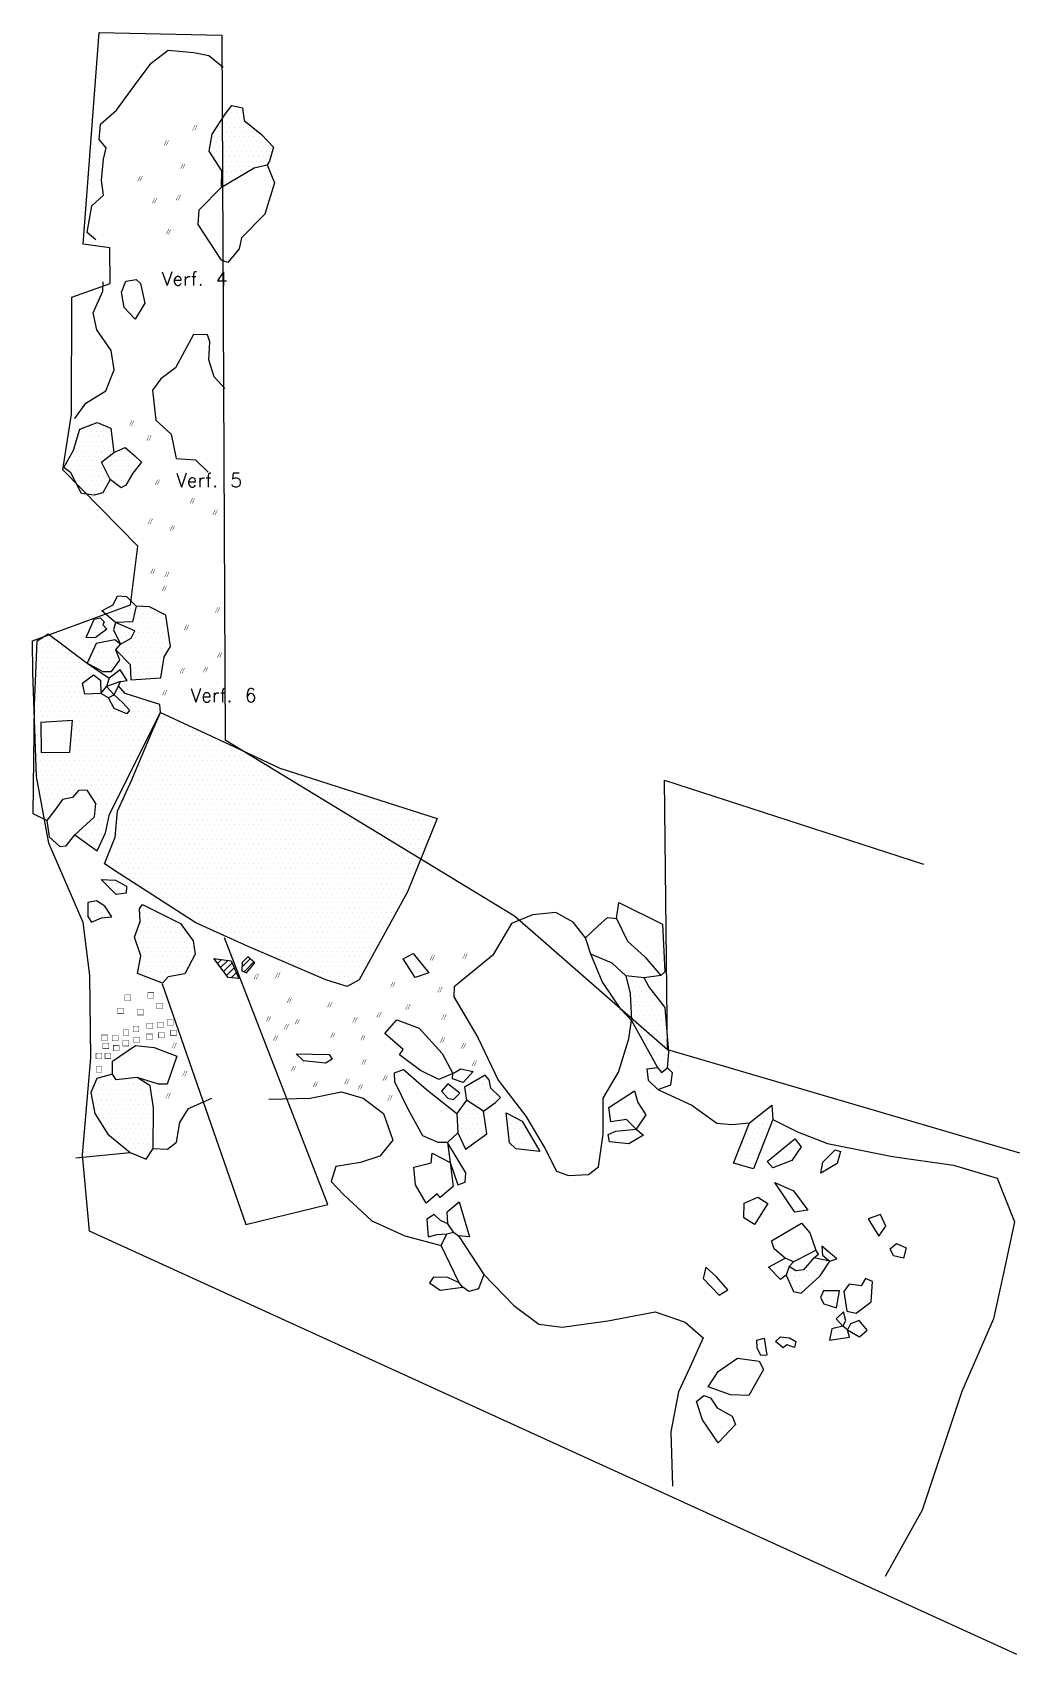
# Model space of a CAD drawing. Header units: metres. Extents: x 3.74 to 6.25, y -20.83 to -16.7.
import ezdxf

# ---------------------------------------------------------------- set-up
doc = ezdxf.new("R2010")
doc.units = ezdxf.units.M
doc.header["$LTSCALE"] = 25
doc.header["$MEASUREMENT"] = 0
doc.linetypes.add('STRICHPUNKTX2', pattern=[2, 1, -0.5, 0, -0.5])
doc.layers.get('0').update_dxf_attribs({"linetype": 'CONTINUOUS'})
for name, color, linetype in [('BEFUND', 1, 'CONTINUOUS'), ('BEFUNDSCHRAFF', 1, 'CONTINUOUS'), ('FEUER', 1, 'CONTINUOUS'), ('GRABUNGSGRENZE', 3, 'STRICHPUNKTX2'), ('STEINE', 4, 'CONTINUOUS'), ('STEINESCHRAFF', 4, 'CONTINUOUS')]:
    doc.layers.add(name, color=color, linetype=linetype)
doc.styles.get("Standard").update_dxf_attribs({"font": 'txt.shx'})

msp = doc.modelspace()

# ---------------------------------------------------------------- texts
at = {"layer": 'BEFUNDSCHRAFF'}
for s, p in [('Verf. 4', (4.0721, -17.341)), ('Verf. 5', (4.1089, -17.854)), ('Verf. 6', (4.1457, -18.4015))]:
    msp.add_text(s, height=0.035, dxfattribs=at).set_placement(p)

# ---------------------------------------------------------------- blocks, each defined once
blk = doc.blocks.new('RL')
at = {"layer": 'FEUER', "const_width": 0.1}
blk.add_lwpolyline([(0, -1.4), (0, 0), (1.5, 0), (1.5, -1.4), (0, -1.4)], dxfattribs=at)
blk = doc.blocks.new('HK')
at = {"layer": 'FEUER', "const_width": 0.1}
for points in [[(-0.66, -1.37), (0, 0)], [(0.52, -0.03), (-0.1, -1.37)]]:
    blk.add_lwpolyline(points, dxfattribs=at)
blk = doc.blocks.new('*X3')
at = {"color": 0}
for p, q in [((420.68, -1905.7), (420.88, -1905.5)), ((421.44, -1906.71), (422.46, -1905.69)), ((422.2, -1907.72), (424.03, -1905.89)), ((422.96, -1908.73), (425.15, -1906.54)), ((423.71, -1909.74), (425.67, -1907.78)), ((427.62, -1907.6), (429.74, -1905.48)), ((428.18, -1908.81), (430.68, -1906.31)), ((424.91, -1910.31), (426.2, -1909.02)), ((426.51, -1910.48), (426.72, -1910.27))]:
    blk.add_line(p, q, dxfattribs=at)
blk = doc.blocks.new('*X4')
at = {"color": 0}
for p, q in [((394.375, -1816.25), (394.375, -1816.25)), ((395.625, -1816.25), (395.625, -1816.25)), ((396.25, -1815), (396.25, -1815)), ((396.875, -1813.75), (396.875, -1813.75)), ((396.875, -1816.25), (396.875, -1816.25)), ((397.5, -1815), (397.5, -1815)), ((398.125, -1813.75), (398.125, -1813.75)), ((398.125, -1816.25), (398.125, -1816.25)), ((398.75, -1815), (398.75, -1815)), ((399.375, -1816.25), (399.375, -1816.25)), ((400, -1815), (400, -1815)), ((400.625, -1816.25), (400.625, -1816.25)), ((401.875, -1816.25), (401.875, -1816.25)), ((403.125, -1816.25), (403.125, -1816.25)), ((404.375, -1816.25), (404.375, -1816.25)), ((390, -1820), (390, -1820)), ((391.25, -1820), (391.25, -1820)), ((393.75, -1817.5), (393.75, -1817.5)), ((394.375, -1818.75), (394.375, -1818.75)), ((395, -1817.5), (395, -1817.5)), ((395.625, -1818.75), (395.625, -1818.75)), ((396.25, -1817.5), (396.25, -1817.5)), ((396.25, -1820), (396.25, -1820)), ((396.875, -1818.75), (396.875, -1818.75)), ((397.5, -1817.5), (397.5, -1817.5)), ((397.5, -1820), (397.5, -1820)), ((398.125, -1818.75), (398.125, -1818.75)), ((398.75, -1817.5), (398.75, -1817.5)), ((398.75, -1820), (398.75, -1820)), ((399.375, -1818.75), (399.375, -1818.75)), ((400, -1817.5), (400, -1817.5)), ((400, -1820), (400, -1820)), ((400.625, -1818.75), (400.625, -1818.75)), ((401.25, -1817.5), (401.25, -1817.5)), ((401.25, -1820), (401.25, -1820)), ((401.875, -1818.75), (401.875, -1818.75)), ((402.5, -1817.5), (402.5, -1817.5)), ((402.5, -1820), (402.5, -1820)), ((403.125, -1818.75), (403.125, -1818.75)), ((403.75, -1817.5), (403.75, -1817.5)), ((403.75, -1820), (403.75, -1820)), ((404.375, -1818.75), (404.375, -1818.75)), ((405, -1817.5), (405, -1817.5)), ((405, -1820), (405, -1820)), ((405.625, -1818.75), (405.625, -1818.75)), ((406.25, -1817.5), (406.25, -1817.5)), ((406.25, -1820), (406.25, -1820)), ((406.875, -1818.75), (406.875, -1818.75)), ((407.5, -1820), (407.5, -1820)), ((408.125, -1818.75), (408.125, -1818.75)), ((376.25, -1825), (376.25, -1825)), ((376.875, -1823.75), (376.875, -1823.75)), ((377.5, -1825), (377.5, -1825)), ((378.125, -1823.75), (378.125, -1823.75)), ((378.75, -1825), (378.75, -1825)), ((379.375, -1823.75), (379.375, -1823.75)), ((380, -1825), (380, -1825)), ((381.25, -1825), (381.25, -1825)), ((388.75, -1822.5), (388.75, -1822.5)), ((389.375, -1821.25), (389.375, -1821.25)), ((390, -1822.5), (390, -1822.5)), ((390.625, -1821.25), (390.625, -1821.25)), ((391.25, -1822.5), (391.25, -1822.5)), ((391.875, -1821.25), (391.875, -1821.25)), ((392.5, -1825), (392.5, -1825)), ((393.75, -1825), (393.75, -1825)), ((395, -1825), (395, -1825)), ((395.625, -1821.25), (395.625, -1821.25)), ((396.25, -1822.5), (396.25, -1822.5)), ((396.875, -1821.25), (396.875, -1821.25)), ((396.875, -1823.75), (396.875, -1823.75)), ((397.5, -1822.5), (397.5, -1822.5)), ((397.5, -1825), (397.5, -1825)), ((398.125, -1821.25), (398.125, -1821.25)), ((398.125, -1823.75), (398.125, -1823.75)), ((398.75, -1822.5), (398.75, -1822.5)), ((398.75, -1825), (398.75, -1825)), ((399.375, -1821.25), (399.375, -1821.25)), ((399.375, -1823.75), (399.375, -1823.75)), ((400, -1822.5), (400, -1822.5)), ((400, -1825), (400, -1825)), ((400.625, -1821.25), (400.625, -1821.25)), ((400.625, -1823.75), (400.625, -1823.75)), ((401.25, -1822.5), (401.25, -1822.5)), ((401.25, -1825), (401.25, -1825)), ((401.875, -1821.25), (401.875, -1821.25)), ((401.875, -1823.75), (401.875, -1823.75)), ((402.5, -1822.5), (402.5, -1822.5)), ((402.5, -1825), (402.5, -1825)), ((403.125, -1821.25), (403.125, -1821.25)), ((403.125, -1823.75), (403.125, -1823.75)), ((403.75, -1822.5), (403.75, -1822.5)), ((403.75, -1825), (403.75, -1825)), ((404.375, -1821.25), (404.375, -1821.25)), ((404.375, -1823.75), (404.375, -1823.75)), ((405, -1822.5), (405, -1822.5)), ((405, -1825), (405, -1825)), ((405.625, -1821.25), (405.625, -1821.25)), ((405.625, -1823.75), (405.625, -1823.75)), ((406.25, -1822.5), (406.25, -1822.5)), ((406.25, -1825), (406.25, -1825)), ((406.875, -1821.25), (406.875, -1821.25)), ((406.875, -1823.75), (406.875, -1823.75)), ((407.5, -1822.5), (407.5, -1822.5)), ((407.5, -1825), (407.5, -1825)), ((408.125, -1821.25), (408.125, -1821.25)), ((408.125, -1823.75), (408.125, -1823.75)), ((408.75, -1822.5), (408.75, -1822.5)), ((408.75, -1825), (408.75, -1825)), ((375.625, -1826.25), (375.625, -1826.25)), ((375.625, -1828.75), (375.625, -1828.75)), ((376.25, -1827.5), (376.25, -1827.5)), ((376.875, -1826.25), (376.875, -1826.25)), ((376.875, -1828.75), (376.875, -1828.75)), ((377.5, -1827.5), (377.5, -1827.5)), ((378.125, -1826.25), (378.125, -1826.25)), ((378.125, -1828.75), (378.125, -1828.75)), ((378.75, -1827.5), (378.75, -1827.5)), ((379.375, -1826.25), (379.375, -1826.25)), ((379.375, -1828.75), (379.375, -1828.75)), ((380, -1827.5), (380, -1827.5)), ((380.625, -1826.25), (380.625, -1826.25)), ((380.625, -1828.75), (380.625, -1828.75)), ((381.25, -1827.5), (381.25, -1827.5)), ((381.875, -1826.25), (381.875, -1826.25)), ((381.875, -1828.75), (381.875, -1828.75)), ((382.5, -1827.5), (382.5, -1827.5)), ((383.125, -1828.75), (383.125, -1828.75)), ((383.75, -1827.5), (383.75, -1827.5)), ((384.375, -1828.75), (384.375, -1828.75)), ((385.625, -1828.75), (385.625, -1828.75)), ((389.375, -1828.75), (389.375, -1828.75)), ((390, -1827.5), (390, -1827.5)), ((390.625, -1826.25), (390.625, -1826.25)), ((390.625, -1828.75), (390.625, -1828.75)), ((391.25, -1827.5), (391.25, -1827.5)), ((391.875, -1826.25), (391.875, -1826.25)), ((391.875, -1828.75), (391.875, -1828.75)), ((392.5, -1827.5), (392.5, -1827.5)), ((393.125, -1826.25), (393.125, -1826.25)), ((393.125, -1828.75), (393.125, -1828.75)), ((393.75, -1827.5), (393.75, -1827.5)), ((394.375, -1826.25), (394.375, -1826.25)), ((394.375, -1828.75), (394.375, -1828.75)), ((395, -1827.5), (395, -1827.5)), ((395.625, -1826.25), (395.625, -1826.25)), ((395.625, -1828.75), (395.625, -1828.75)), ((396.25, -1827.5), (396.25, -1827.5)), ((396.875, -1826.25), (396.875, -1826.25)), ((397.5, -1827.5), (397.5, -1827.5)), ((398.125, -1826.25), (398.125, -1826.25)), ((398.125, -1828.75), (398.125, -1828.75)), ((398.75, -1827.5), (398.75, -1827.5)), ((399.375, -1826.25), (399.375, -1826.25)), ((399.375, -1828.75), (399.375, -1828.75)), ((400, -1827.5), (400, -1827.5)), ((400.625, -1826.25), (400.625, -1826.25)), ((400.625, -1828.75), (400.625, -1828.75)), ((401.25, -1827.5), (401.25, -1827.5)), ((401.875, -1826.25), (401.875, -1826.25)), ((401.875, -1828.75), (401.875, -1828.75)), ((402.5, -1827.5), (402.5, -1827.5)), ((403.125, -1826.25), (403.125, -1826.25)), ((403.125, -1828.75), (403.125, -1828.75)), ((403.75, -1827.5), (403.75, -1827.5)), ((404.375, -1826.25), (404.375, -1826.25)), ((404.375, -1828.75), (404.375, -1828.75)), ((405, -1827.5), (405, -1827.5)), ((405.625, -1826.25), (405.625, -1826.25)), ((405.625, -1828.75), (405.625, -1828.75)), ((406.25, -1827.5), (406.25, -1827.5)), ((406.875, -1826.25), (406.875, -1826.25)), ((406.875, -1828.75), (406.875, -1828.75)), ((407.5, -1827.5), (407.5, -1827.5)), ((408.125, -1826.25), (408.125, -1826.25)), ((375.625, -1831.25), (375.625, -1831.25)), ((376.25, -1830), (376.25, -1830)), ((376.25, -1832.5), (376.25, -1832.5)), ((376.875, -1831.25), (376.875, -1831.25)), ((377.5, -1830), (377.5, -1830)), ((377.5, -1832.5), (377.5, -1832.5)), ((378.125, -1831.25), (378.125, -1831.25)), ((378.75, -1830), (378.75, -1830)), ((378.75, -1832.5), (378.75, -1832.5)), ((379.375, -1831.25), (379.375, -1831.25)), ((380, -1830), (380, -1830)), ((380, -1832.5), (380, -1832.5)), ((380.625, -1831.25), (380.625, -1831.25)), ((381.25, -1830), (381.25, -1830)), ((381.25, -1832.5), (381.25, -1832.5)), ((381.875, -1831.25), (381.875, -1831.25)), ((382.5, -1830), (382.5, -1830)), ((382.5, -1832.5), (382.5, -1832.5)), ((383.125, -1831.25), (383.125, -1831.25)), ((383.75, -1830), (383.75, -1830)), ((383.75, -1832.5), (383.75, -1832.5)), ((384.375, -1831.25), (384.375, -1831.25)), ((385, -1830), (385, -1830)), ((385, -1832.5), (385, -1832.5)), ((385.625, -1831.25), (385.625, -1831.25)), ((386.25, -1830), (386.25, -1830)), ((386.25, -1832.5), (386.25, -1832.5)), ((386.875, -1831.25), (386.875, -1831.25)), ((387.5, -1830), (387.5, -1830)), ((387.5, -1832.5), (387.5, -1832.5)), ((388.125, -1831.25), (388.125, -1831.25)), ((388.75, -1830), (388.75, -1830)), ((388.75, -1832.5), (388.75, -1832.5)), ((389.375, -1831.25), (389.375, -1831.25)), ((390, -1830), (390, -1830)), ((390, -1832.5), (390, -1832.5)), ((390.625, -1831.25), (390.625, -1831.25)), ((391.25, -1830), (391.25, -1830)), ((391.25, -1832.5), (391.25, -1832.5)), ((391.875, -1831.25), (391.875, -1831.25)), ((392.5, -1830), (392.5, -1830)), ((393.125, -1831.25), (393.125, -1831.25)), ((393.75, -1830), (393.75, -1830)), ((394.375, -1831.25), (394.375, -1831.25)), ((395, -1830), (395, -1830)), ((396.25, -1832.5), (396.25, -1832.5)), ((398.75, -1830), (398.75, -1830)), ((399.375, -1831.25), (399.375, -1831.25)), ((400, -1830), (400, -1830)), ((400, -1832.5), (400, -1832.5)), ((400.625, -1831.25), (400.625, -1831.25)), ((401.25, -1830), (401.25, -1830)), ((401.25, -1832.5), (401.25, -1832.5)), ((401.875, -1831.25), (401.875, -1831.25)), ((402.5, -1830), (402.5, -1830)), ((402.5, -1832.5), (402.5, -1832.5)), ((403.125, -1831.25), (403.125, -1831.25)), ((403.75, -1830), (403.75, -1830)), ((403.75, -1832.5), (403.75, -1832.5)), ((404.375, -1831.25), (404.375, -1831.25)), ((405, -1830), (405, -1830)), ((405, -1832.5), (405, -1832.5)), ((405.625, -1831.25), (405.625, -1831.25)), ((406.25, -1830), (406.25, -1830)), ((406.25, -1832.5), (406.25, -1832.5)), ((406.875, -1831.25), (406.875, -1831.25)), ((407.5, -1830), (407.5, -1830)), ((375, -1837.5), (375, -1837.5)), ((375.625, -1833.75), (375.625, -1833.75)), ((375.625, -1836.25), (375.625, -1836.25)), ((376.25, -1835), (376.25, -1835)), ((376.25, -1837.5), (376.25, -1837.5)), ((376.875, -1833.75), (376.875, -1833.75)), ((376.875, -1836.25), (376.875, -1836.25)), ((377.5, -1835), (377.5, -1835)), ((377.5, -1837.5), (377.5, -1837.5)), ((378.125, -1833.75), (378.125, -1833.75)), ((378.125, -1836.25), (378.125, -1836.25)), ((378.75, -1835), (378.75, -1835)), ((378.75, -1837.5), (378.75, -1837.5)), ((379.375, -1833.75), (379.375, -1833.75)), ((379.375, -1836.25), (379.375, -1836.25)), ((380, -1835), (380, -1835)), ((380, -1837.5), (380, -1837.5)), ((380.625, -1833.75), (380.625, -1833.75)), ((380.625, -1836.25), (380.625, -1836.25)), ((381.25, -1835), (381.25, -1835)), ((381.25, -1837.5), (381.25, -1837.5)), ((381.875, -1833.75), (381.875, -1833.75)), ((381.875, -1836.25), (381.875, -1836.25)), ((382.5, -1835), (382.5, -1835)), ((382.5, -1837.5), (382.5, -1837.5)), ((383.125, -1833.75), (383.125, -1833.75)), ((383.125, -1836.25), (383.125, -1836.25)), ((383.75, -1835), (383.75, -1835)), ((383.75, -1837.5), (383.75, -1837.5)), ((384.375, -1833.75), (384.375, -1833.75)), ((384.375, -1836.25), (384.375, -1836.25)), ((385, -1835), (385, -1835)), ((385, -1837.5), (385, -1837.5)), ((385.625, -1833.75), (385.625, -1833.75)), ((385.625, -1836.25), (385.625, -1836.25)), ((386.25, -1835), (386.25, -1835)), ((386.25, -1837.5), (386.25, -1837.5)), ((386.875, -1833.75), (386.875, -1833.75)), ((386.875, -1836.25), (386.875, -1836.25)), ((387.5, -1835), (387.5, -1835)), ((387.5, -1837.5), (387.5, -1837.5)), ((388.125, -1833.75), (388.125, -1833.75)), ((390.625, -1833.75), (390.625, -1833.75)), ((391.875, -1833.75), (391.875, -1833.75)), ((391.875, -1836.25), (391.875, -1836.25)), ((392.5, -1835), (392.5, -1835)), ((392.5, -1837.5), (392.5, -1837.5)), ((393.125, -1833.75), (393.125, -1833.75)), ((393.125, -1836.25), (393.125, -1836.25)), ((393.75, -1835), (393.75, -1835)), ((393.75, -1837.5), (393.75, -1837.5)), ((394.375, -1833.75), (394.375, -1833.75)), ((395, -1835), (395, -1835)), ((395.625, -1833.75), (395.625, -1833.75)), ((396.25, -1835), (396.25, -1835)), ((396.25, -1837.5), (396.25, -1837.5)), ((396.875, -1833.75), (396.875, -1833.75)), ((397.5, -1837.5), (397.5, -1837.5)), ((399.375, -1833.75), (399.375, -1833.75)), ((400.625, -1833.75), (400.625, -1833.75)), ((401.875, -1833.75), (401.875, -1833.75)), ((403.125, -1833.75), (403.125, -1833.75)), ((404.375, -1833.75), (404.375, -1833.75)), ((405.625, -1833.75), (405.625, -1833.75)), ((406.875, -1833.75), (406.875, -1833.75)), ((375, -1840), (375, -1840)), ((375.625, -1838.75), (375.625, -1838.75)), ((375.625, -1841.25), (375.625, -1841.25)), ((376.25, -1840), (376.25, -1840)), ((376.875, -1838.75), (376.875, -1838.75)), ((376.875, -1841.25), (376.875, -1841.25)), ((377.5, -1840), (377.5, -1840)), ((378.125, -1838.75), (378.125, -1838.75)), ((378.125, -1841.25), (378.125, -1841.25)), ((378.75, -1840), (378.75, -1840)), ((379.375, -1838.75), (379.375, -1838.75)), ((379.375, -1841.25), (379.375, -1841.25)), ((380, -1840), (380, -1840)), ((380.625, -1838.75), (380.625, -1838.75)), ((380.625, -1841.25), (380.625, -1841.25)), ((381.25, -1840), (381.25, -1840)), ((381.875, -1838.75), (381.875, -1838.75)), ((381.875, -1841.25), (381.875, -1841.25)), ((382.5, -1840), (382.5, -1840)), ((383.125, -1838.75), (383.125, -1838.75)), ((383.125, -1841.25), (383.125, -1841.25)), ((383.75, -1840), (383.75, -1840)), ((384.375, -1838.75), (384.375, -1838.75)), ((384.375, -1841.25), (384.375, -1841.25)), ((385, -1840), (385, -1840)), ((385.625, -1838.75), (385.625, -1838.75)), ((385.625, -1841.25), (385.625, -1841.25)), ((386.25, -1840), (386.25, -1840)), ((386.875, -1838.75), (386.875, -1838.75)), ((386.875, -1841.25), (386.875, -1841.25)), ((387.5, -1840), (387.5, -1840)), ((388.125, -1838.75), (388.125, -1838.75)), ((388.125, -1841.25), (388.125, -1841.25)), ((388.75, -1840), (388.75, -1840)), ((389.375, -1838.75), (389.375, -1838.75)), ((389.375, -1841.25), (389.375, -1841.25)), ((390, -1840), (390, -1840)), ((390.625, -1838.75), (390.625, -1838.75)), ((390.625, -1841.25), (390.625, -1841.25)), ((391.25, -1840), (391.25, -1840)), ((391.875, -1838.75), (391.875, -1838.75)), ((391.875, -1841.25), (391.875, -1841.25)), ((392.5, -1840), (392.5, -1840)), ((393.125, -1838.75), (393.125, -1838.75)), ((393.125, -1841.25), (393.125, -1841.25)), ((393.75, -1840), (393.75, -1840)), ((394.375, -1841.25), (394.375, -1841.25)), ((396.875, -1838.75), (396.875, -1838.75)), ((397.5, -1840), (397.5, -1840)), ((398.125, -1838.75), (398.125, -1838.75)), ((398.75, -1840), (398.75, -1840)), ((399.375, -1838.75), (399.375, -1838.75)), ((399.375, -1841.25), (399.375, -1841.25)), ((400, -1840), (400, -1840)), ((400.625, -1841.25), (400.625, -1841.25)), ((401.25, -1840), (401.25, -1840)), ((401.875, -1841.25), (401.875, -1841.25)), ((402.5, -1840), (402.5, -1840)), ((403.125, -1841.25), (403.125, -1841.25)), ((403.75, -1840), (403.75, -1840)), ((404.375, -1841.25), (404.375, -1841.25)), ((405.625, -1841.25), (405.625, -1841.25)), ((375, -1842.5), (375, -1842.5)), ((375, -1845), (375, -1845)), ((375.625, -1843.75), (375.625, -1843.75)), ((376.25, -1842.5), (376.25, -1842.5)), ((376.25, -1845), (376.25, -1845)), ((376.875, -1843.75), (376.875, -1843.75)), ((377.5, -1842.5), (377.5, -1842.5)), ((377.5, -1845), (377.5, -1845)), ((378.125, -1843.75), (378.125, -1843.75)), ((378.75, -1842.5), (378.75, -1842.5)), ((378.75, -1845), (378.75, -1845)), ((379.375, -1843.75), (379.375, -1843.75)), ((380, -1842.5), (380, -1842.5)), ((380, -1845), (380, -1845)), ((380.625, -1843.75), (380.625, -1843.75)), ((381.25, -1842.5), (381.25, -1842.5)), ((381.25, -1845), (381.25, -1845)), ((381.875, -1843.75), (381.875, -1843.75)), ((382.5, -1842.5), (382.5, -1842.5)), ((383.125, -1843.75), (383.125, -1843.75)), ((383.75, -1842.5), (383.75, -1842.5)), ((384.375, -1843.75), (384.375, -1843.75)), ((385, -1842.5), (385, -1842.5)), ((385, -1845), (385, -1845)), ((385.625, -1843.75), (385.625, -1843.75)), ((386.25, -1842.5), (386.25, -1842.5)), ((386.25, -1845), (386.25, -1845)), ((386.875, -1843.75), (386.875, -1843.75)), ((387.5, -1842.5), (387.5, -1842.5)), ((387.5, -1845), (387.5, -1845)), ((388.125, -1843.75), (388.125, -1843.75)), ((388.75, -1842.5), (388.75, -1842.5)), ((388.75, -1845), (388.75, -1845)), ((389.375, -1843.75), (389.375, -1843.75)), ((390, -1842.5), (390, -1842.5)), ((390, -1845), (390, -1845)), ((390.625, -1843.75), (390.625, -1843.75)), ((391.25, -1842.5), (391.25, -1842.5)), ((391.25, -1845), (391.25, -1845)), ((391.875, -1843.75), (391.875, -1843.75)), ((392.5, -1842.5), (392.5, -1842.5)), ((392.5, -1845), (392.5, -1845)), ((393.125, -1843.75), (393.125, -1843.75)), ((393.75, -1842.5), (393.75, -1842.5)), ((393.75, -1845), (393.75, -1845)), ((394.375, -1843.75), (394.375, -1843.75)), ((395, -1842.5), (395, -1842.5)), ((395, -1845), (395, -1845)), ((395.625, -1843.75), (395.625, -1843.75)), ((396.25, -1842.5), (396.25, -1842.5)), ((396.25, -1845), (396.25, -1845)), ((396.875, -1843.75), (396.875, -1843.75)), ((397.5, -1845), (397.5, -1845)), ((398.125, -1843.75), (398.125, -1843.75)), ((398.75, -1845), (398.75, -1845)), ((399.375, -1843.75), (399.375, -1843.75)), ((400, -1842.5), (400, -1842.5)), ((400, -1845), (400, -1845)), ((400.625, -1843.75), (400.625, -1843.75)), ((401.25, -1842.5), (401.25, -1842.5)), ((401.25, -1845), (401.25, -1845)), ((401.875, -1843.75), (401.875, -1843.75)), ((402.5, -1842.5), (402.5, -1842.5)), ((402.5, -1845), (402.5, -1845)), ((403.125, -1843.75), (403.125, -1843.75)), ((403.75, -1842.5), (403.75, -1842.5)), ((403.75, -1845), (403.75, -1845)), ((404.375, -1843.75), (404.375, -1843.75)), ((405, -1842.5), (405, -1842.5)), ((405, -1845), (405, -1845)), ((405.625, -1843.75), (405.625, -1843.75)), ((406.25, -1842.5), (406.25, -1842.5)), ((406.25, -1845), (406.25, -1845)), ((406.875, -1843.75), (406.875, -1843.75)), ((407.5, -1845), (407.5, -1845)), ((408.125, -1843.75), (408.125, -1843.75)), ((408.75, -1845), (408.75, -1845)), ((410, -1845), (410, -1845)), ((411.25, -1845), (411.25, -1845)), ((375, -1847.5), (375, -1847.5)), ((375, -1850), (375, -1850)), ((375.625, -1846.25), (375.625, -1846.25)), ((375.625, -1848.75), (375.625, -1848.75)), ((376.25, -1847.5), (376.25, -1847.5)), ((376.25, -1850), (376.25, -1850)), ((384.375, -1846.25), (384.375, -1846.25)), ((384.375, -1848.75), (384.375, -1848.75)), ((385, -1847.5), (385, -1847.5)), ((385, -1850), (385, -1850)), ((385.625, -1846.25), (385.625, -1846.25)), ((385.625, -1848.75), (385.625, -1848.75)), ((386.25, -1847.5), (386.25, -1847.5)), ((386.25, -1850), (386.25, -1850)), ((386.875, -1846.25), (386.875, -1846.25)), ((386.875, -1848.75), (386.875, -1848.75)), ((387.5, -1847.5), (387.5, -1847.5)), ((387.5, -1850), (387.5, -1850)), ((388.125, -1846.25), (388.125, -1846.25)), ((388.125, -1848.75), (388.125, -1848.75)), ((388.75, -1847.5), (388.75, -1847.5)), ((388.75, -1850), (388.75, -1850)), ((389.375, -1846.25), (389.375, -1846.25)), ((389.375, -1848.75), (389.375, -1848.75)), ((390, -1847.5), (390, -1847.5)), ((390, -1850), (390, -1850)), ((390.625, -1846.25), (390.625, -1846.25)), ((390.625, -1848.75), (390.625, -1848.75)), ((391.25, -1847.5), (391.25, -1847.5)), ((391.25, -1850), (391.25, -1850)), ((391.875, -1846.25), (391.875, -1846.25)), ((391.875, -1848.75), (391.875, -1848.75)), ((392.5, -1847.5), (392.5, -1847.5)), ((392.5, -1850), (392.5, -1850)), ((393.125, -1846.25), (393.125, -1846.25)), ((393.125, -1848.75), (393.125, -1848.75)), ((393.75, -1847.5), (393.75, -1847.5)), ((393.75, -1850), (393.75, -1850)), ((394.375, -1846.25), (394.375, -1846.25)), ((394.375, -1848.75), (394.375, -1848.75)), ((395, -1847.5), (395, -1847.5)), ((395, -1850), (395, -1850)), ((395.625, -1846.25), (395.625, -1846.25)), ((395.625, -1848.75), (395.625, -1848.75)), ((396.25, -1847.5), (396.25, -1847.5)), ((396.25, -1850), (396.25, -1850)), ((396.875, -1846.25), (396.875, -1846.25)), ((396.875, -1848.75), (396.875, -1848.75)), ((397.5, -1847.5), (397.5, -1847.5)), ((397.5, -1850), (397.5, -1850)), ((398.125, -1846.25), (398.125, -1846.25)), ((398.125, -1848.75), (398.125, -1848.75)), ((398.75, -1847.5), (398.75, -1847.5)), ((398.75, -1850), (398.75, -1850)), ((399.375, -1846.25), (399.375, -1846.25)), ((399.375, -1848.75), (399.375, -1848.75)), ((400, -1847.5), (400, -1847.5)), ((400, -1850), (400, -1850)), ((400.625, -1846.25), (400.625, -1846.25)), ((400.625, -1848.75), (400.625, -1848.75)), ((401.25, -1847.5), (401.25, -1847.5)), ((401.25, -1850), (401.25, -1850)), ((401.875, -1846.25), (401.875, -1846.25)), ((401.875, -1848.75), (401.875, -1848.75)), ((402.5, -1847.5), (402.5, -1847.5)), ((402.5, -1850), (402.5, -1850)), ((403.125, -1846.25), (403.125, -1846.25)), ((403.125, -1848.75), (403.125, -1848.75)), ((403.75, -1847.5), (403.75, -1847.5)), ((404.375, -1846.25), (404.375, -1846.25)), ((404.375, -1848.75), (404.375, -1848.75)), ((405, -1847.5), (405, -1847.5)), ((405, -1850), (405, -1850)), ((405.625, -1846.25), (405.625, -1846.25)), ((405.625, -1848.75), (405.625, -1848.75)), ((406.25, -1847.5), (406.25, -1847.5)), ((406.25, -1850), (406.25, -1850)), ((406.875, -1846.25), (406.875, -1846.25)), ((406.875, -1848.75), (406.875, -1848.75)), ((407.5, -1847.5), (407.5, -1847.5)), ((407.5, -1850), (407.5, -1850)), ((408.125, -1846.25), (408.125, -1846.25)), ((408.125, -1848.75), (408.125, -1848.75)), ((408.75, -1847.5), (408.75, -1847.5)), ((408.75, -1850), (408.75, -1850)), ((409.375, -1846.25), (409.375, -1846.25)), ((409.375, -1848.75), (409.375, -1848.75)), ((410, -1847.5), (410, -1847.5)), ((410, -1850), (410, -1850)), ((410.625, -1846.25), (410.625, -1846.25)), ((410.625, -1848.75), (410.625, -1848.75)), ((411.25, -1847.5), (411.25, -1847.5)), ((411.25, -1850), (411.25, -1850)), ((411.875, -1846.25), (411.875, -1846.25)), ((411.875, -1848.75), (411.875, -1848.75)), ((412.5, -1847.5), (412.5, -1847.5)), ((412.5, -1850), (412.5, -1850)), ((413.125, -1846.25), (413.125, -1846.25)), ((413.125, -1848.75), (413.125, -1848.75)), ((413.75, -1847.5), (413.75, -1847.5)), ((413.75, -1850), (413.75, -1850)), ((414.375, -1848.75), (414.375, -1848.75)), ((415, -1847.5), (415, -1847.5)), ((415, -1850), (415, -1850)), ((415.625, -1848.75), (415.625, -1848.75)), ((416.25, -1847.5), (416.25, -1847.5)), ((416.25, -1850), (416.25, -1850)), ((416.875, -1848.75), (416.875, -1848.75)), ((417.5, -1850), (417.5, -1850)), ((418.125, -1848.75), (418.125, -1848.75)), ((418.75, -1850), (418.75, -1850)), ((419.375, -1848.75), (419.375, -1848.75)), ((420, -1850), (420, -1850)), ((421.25, -1850), (421.25, -1850)), ((375, -1852.5), (375, -1852.5)), ((375.625, -1851.25), (375.625, -1851.25)), ((375.625, -1853.75), (375.625, -1853.75)), ((376.25, -1852.5), (376.25, -1852.5)), ((376.875, -1853.75), (376.875, -1853.75)), ((378.125, -1853.75), (378.125, -1853.75)), ((379.375, -1853.75), (379.375, -1853.75)), ((380.625, -1853.75), (380.625, -1853.75)), ((381.875, -1853.75), (381.875, -1853.75)), ((383.125, -1853.75), (383.125, -1853.75)), ((384.375, -1851.25), (384.375, -1851.25)), ((384.375, -1853.75), (384.375, -1853.75)), ((385, -1852.5), (385, -1852.5)), ((385.625, -1851.25), (385.625, -1851.25)), ((385.625, -1853.75), (385.625, -1853.75)), ((386.25, -1852.5), (386.25, -1852.5)), ((386.875, -1851.25), (386.875, -1851.25)), ((386.875, -1853.75), (386.875, -1853.75)), ((387.5, -1852.5), (387.5, -1852.5)), ((388.125, -1851.25), (388.125, -1851.25)), ((388.125, -1853.75), (388.125, -1853.75)), ((388.75, -1852.5), (388.75, -1852.5)), ((389.375, -1851.25), (389.375, -1851.25)), ((389.375, -1853.75), (389.375, -1853.75)), ((390, -1852.5), (390, -1852.5)), ((390.625, -1851.25), (390.625, -1851.25)), ((390.625, -1853.75), (390.625, -1853.75)), ((391.25, -1852.5), (391.25, -1852.5)), ((391.875, -1851.25), (391.875, -1851.25)), ((391.875, -1853.75), (391.875, -1853.75)), ((392.5, -1852.5), (392.5, -1852.5)), ((393.125, -1851.25), (393.125, -1851.25)), ((393.125, -1853.75), (393.125, -1853.75)), ((393.75, -1852.5), (393.75, -1852.5)), ((394.375, -1851.25), (394.375, -1851.25)), ((394.375, -1853.75), (394.375, -1853.75)), ((395, -1852.5), (395, -1852.5)), ((395.625, -1851.25), (395.625, -1851.25)), ((395.625, -1853.75), (395.625, -1853.75)), ((396.25, -1852.5), (396.25, -1852.5)), ((396.875, -1851.25), (396.875, -1851.25)), ((396.875, -1853.75), (396.875, -1853.75)), ((397.5, -1852.5), (397.5, -1852.5)), ((398.125, -1851.25), (398.125, -1851.25)), ((398.125, -1853.75), (398.125, -1853.75)), ((398.75, -1852.5), (398.75, -1852.5)), ((399.375, -1851.25), (399.375, -1851.25)), ((399.375, -1853.75), (399.375, -1853.75)), ((400, -1852.5), (400, -1852.5)), ((400.625, -1851.25), (400.625, -1851.25)), ((400.625, -1853.75), (400.625, -1853.75)), ((401.25, -1852.5), (401.25, -1852.5)), ((401.875, -1851.25), (401.875, -1851.25)), ((403.125, -1853.75), (403.125, -1853.75)), ((403.75, -1852.5), (403.75, -1852.5)), ((404.375, -1851.25), (404.375, -1851.25)), ((404.375, -1853.75), (404.375, -1853.75)), ((405, -1852.5), (405, -1852.5)), ((405.625, -1851.25), (405.625, -1851.25)), ((405.625, -1853.75), (405.625, -1853.75)), ((406.25, -1852.5), (406.25, -1852.5)), ((406.875, -1851.25), (406.875, -1851.25)), ((406.875, -1853.75), (406.875, -1853.75)), ((407.5, -1852.5), (407.5, -1852.5)), ((408.125, -1851.25), (408.125, -1851.25)), ((408.125, -1853.75), (408.125, -1853.75)), ((408.75, -1852.5), (408.75, -1852.5)), ((409.375, -1851.25), (409.375, -1851.25)), ((409.375, -1853.75), (409.375, -1853.75)), ((410, -1852.5), (410, -1852.5)), ((410.625, -1851.25), (410.625, -1851.25)), ((410.625, -1853.75), (410.625, -1853.75)), ((411.25, -1852.5), (411.25, -1852.5)), ((411.875, -1851.25), (411.875, -1851.25)), ((411.875, -1853.75), (411.875, -1853.75)), ((412.5, -1852.5), (412.5, -1852.5)), ((413.125, -1851.25), (413.125, -1851.25)), ((413.125, -1853.75), (413.125, -1853.75)), ((413.75, -1852.5), (413.75, -1852.5)), ((414.375, -1851.25), (414.375, -1851.25)), ((414.375, -1853.75), (414.375, -1853.75)), ((415, -1852.5), (415, -1852.5)), ((415.625, -1851.25), (415.625, -1851.25)), ((415.625, -1853.75), (415.625, -1853.75)), ((416.25, -1852.5), (416.25, -1852.5)), ((416.875, -1851.25), (416.875, -1851.25)), ((416.875, -1853.75), (416.875, -1853.75)), ((417.5, -1852.5), (417.5, -1852.5)), ((418.125, -1851.25), (418.125, -1851.25)), ((418.125, -1853.75), (418.125, -1853.75)), ((418.75, -1852.5), (418.75, -1852.5)), ((419.375, -1851.25), (419.375, -1851.25)), ((419.375, -1853.75), (419.375, -1853.75)), ((420, -1852.5), (420, -1852.5)), ((420.625, -1851.25), (420.625, -1851.25)), ((420.625, -1853.75), (420.625, -1853.75)), ((421.25, -1852.5), (421.25, -1852.5)), ((421.875, -1851.25), (421.875, -1851.25)), ((421.875, -1853.75), (421.875, -1853.75)), ((422.5, -1852.5), (422.5, -1852.5)), ((423.125, -1851.25), (423.125, -1851.25)), ((423.125, -1853.75), (423.125, -1853.75)), ((423.75, -1852.5), (423.75, -1852.5)), ((424.375, -1851.25), (424.375, -1851.25)), ((424.375, -1853.75), (424.375, -1853.75)), ((425, -1852.5), (425, -1852.5)), ((425.625, -1853.75), (425.625, -1853.75)), ((426.25, -1852.5), (426.25, -1852.5)), ((426.875, -1853.75), (426.875, -1853.75)), ((427.5, -1852.5), (427.5, -1852.5)), ((428.125, -1853.75), (428.125, -1853.75)), ((429.375, -1853.75), (429.375, -1853.75)), ((375, -1855), (375, -1855)), ((375, -1857.5), (375, -1857.5)), ((375.625, -1856.25), (375.625, -1856.25)), ((376.25, -1855), (376.25, -1855)), ((376.25, -1857.5), (376.25, -1857.5)), ((376.875, -1856.25), (376.875, -1856.25)), ((377.5, -1855), (377.5, -1855)), ((377.5, -1857.5), (377.5, -1857.5)), ((378.125, -1856.25), (378.125, -1856.25)), ((378.75, -1855), (378.75, -1855)), ((378.75, -1857.5), (378.75, -1857.5)), ((379.375, -1856.25), (379.375, -1856.25)), ((380, -1855), (380, -1855)), ((380, -1857.5), (380, -1857.5)), ((380.625, -1856.25), (380.625, -1856.25)), ((381.25, -1855), (381.25, -1855)), ((381.25, -1857.5), (381.25, -1857.5)), ((381.875, -1856.25), (381.875, -1856.25)), ((382.5, -1855), (382.5, -1855)), ((382.5, -1857.5), (382.5, -1857.5)), ((383.125, -1856.25), (383.125, -1856.25)), ((383.75, -1855), (383.75, -1855)), ((383.75, -1857.5), (383.75, -1857.5)), ((384.375, -1856.25), (384.375, -1856.25)), ((385, -1855), (385, -1855)), ((385, -1857.5), (385, -1857.5)), ((385.625, -1856.25), (385.625, -1856.25)), ((386.25, -1855), (386.25, -1855)), ((386.25, -1857.5), (386.25, -1857.5)), ((386.875, -1856.25), (386.875, -1856.25)), ((387.5, -1855), (387.5, -1855)), ((387.5, -1857.5), (387.5, -1857.5)), ((388.125, -1856.25), (388.125, -1856.25)), ((388.75, -1855), (388.75, -1855)), ((388.75, -1857.5), (388.75, -1857.5)), ((389.375, -1856.25), (389.375, -1856.25)), ((390, -1855), (390, -1855)), ((390, -1857.5), (390, -1857.5)), ((390.625, -1856.25), (390.625, -1856.25)), ((391.25, -1855), (391.25, -1855)), ((391.25, -1857.5), (391.25, -1857.5)), ((391.875, -1856.25), (391.875, -1856.25)), ((392.5, -1855), (392.5, -1855)), ((392.5, -1857.5), (392.5, -1857.5)), ((393.125, -1856.25), (393.125, -1856.25)), ((393.75, -1855), (393.75, -1855)), ((393.75, -1857.5), (393.75, -1857.5)), ((394.375, -1856.25), (394.375, -1856.25)), ((395, -1855), (395, -1855)), ((395, -1857.5), (395, -1857.5)), ((395.625, -1856.25), (395.625, -1856.25)), ((396.25, -1855), (396.25, -1855)), ((396.25, -1857.5), (396.25, -1857.5)), ((396.875, -1856.25), (396.875, -1856.25)), ((397.5, -1855), (397.5, -1855)), ((397.5, -1857.5), (397.5, -1857.5)), ((398.125, -1856.25), (398.125, -1856.25)), ((398.75, -1855), (398.75, -1855)), ((398.75, -1857.5), (398.75, -1857.5)), ((399.375, -1856.25), (399.375, -1856.25)), ((400, -1855), (400, -1855)), ((401.25, -1857.5), (401.25, -1857.5)), ((401.875, -1856.25), (401.875, -1856.25)), ((402.5, -1855), (402.5, -1855)), ((402.5, -1857.5), (402.5, -1857.5)), ((403.125, -1856.25), (403.125, -1856.25)), ((403.75, -1855), (403.75, -1855)), ((403.75, -1857.5), (403.75, -1857.5)), ((404.375, -1856.25), (404.375, -1856.25)), ((405, -1855), (405, -1855)), ((405, -1857.5), (405, -1857.5)), ((405.625, -1856.25), (405.625, -1856.25)), ((406.25, -1855), (406.25, -1855)), ((406.25, -1857.5), (406.25, -1857.5)), ((406.875, -1856.25), (406.875, -1856.25)), ((407.5, -1855), (407.5, -1855)), ((407.5, -1857.5), (407.5, -1857.5)), ((408.125, -1856.25), (408.125, -1856.25)), ((408.75, -1855), (408.75, -1855)), ((408.75, -1857.5), (408.75, -1857.5)), ((409.375, -1856.25), (409.375, -1856.25)), ((410, -1855), (410, -1855)), ((410, -1857.5), (410, -1857.5)), ((410.625, -1856.25), (410.625, -1856.25)), ((411.25, -1855), (411.25, -1855)), ((411.25, -1857.5), (411.25, -1857.5)), ((411.875, -1856.25), (411.875, -1856.25)), ((412.5, -1855), (412.5, -1855)), ((412.5, -1857.5), (412.5, -1857.5)), ((413.125, -1856.25), (413.125, -1856.25)), ((413.75, -1855), (413.75, -1855)), ((413.75, -1857.5), (413.75, -1857.5)), ((414.375, -1856.25), (414.375, -1856.25)), ((415, -1855), (415, -1855)), ((415, -1857.5), (415, -1857.5)), ((415.625, -1856.25), (415.625, -1856.25)), ((416.25, -1855), (416.25, -1855)), ((416.25, -1857.5), (416.25, -1857.5)), ((416.875, -1856.25), (416.875, -1856.25)), ((417.5, -1855), (417.5, -1855)), ((417.5, -1857.5), (417.5, -1857.5)), ((418.125, -1856.25), (418.125, -1856.25)), ((418.75, -1855), (418.75, -1855)), ((418.75, -1857.5), (418.75, -1857.5)), ((419.375, -1856.25), (419.375, -1856.25)), ((420, -1855), (420, -1855)), ((420, -1857.5), (420, -1857.5)), ((420.625, -1856.25), (420.625, -1856.25)), ((421.25, -1855), (421.25, -1855)), ((421.25, -1857.5), (421.25, -1857.5)), ((421.875, -1856.25), (421.875, -1856.25)), ((422.5, -1855), (422.5, -1855)), ((422.5, -1857.5), (422.5, -1857.5)), ((423.125, -1856.25), (423.125, -1856.25)), ((423.75, -1855), (423.75, -1855)), ((423.75, -1857.5), (423.75, -1857.5)), ((424.375, -1856.25), (424.375, -1856.25)), ((425, -1855), (425, -1855)), ((425, -1857.5), (425, -1857.5)), ((425.625, -1856.25), (425.625, -1856.25)), ((426.25, -1855), (426.25, -1855)), ((426.25, -1857.5), (426.25, -1857.5)), ((426.875, -1856.25), (426.875, -1856.25)), ((427.5, -1855), (427.5, -1855)), ((427.5, -1857.5), (427.5, -1857.5)), ((428.125, -1856.25), (428.125, -1856.25)), ((428.75, -1855), (428.75, -1855)), ((428.75, -1857.5), (428.75, -1857.5)), ((429.375, -1856.25), (429.375, -1856.25)), ((430, -1855), (430, -1855)), ((430, -1857.5), (430, -1857.5)), ((430.625, -1856.25), (430.625, -1856.25)), ((431.25, -1855), (431.25, -1855)), ((431.25, -1857.5), (431.25, -1857.5)), ((431.875, -1856.25), (431.875, -1856.25)), ((432.5, -1855), (432.5, -1855)), ((432.5, -1857.5), (432.5, -1857.5)), ((433.125, -1856.25), (433.125, -1856.25)), ((433.75, -1857.5), (433.75, -1857.5)), ((434.375, -1856.25), (434.375, -1856.25)), ((435, -1857.5), (435, -1857.5)), ((435.625, -1856.25), (435.625, -1856.25)), ((436.25, -1857.5), (436.25, -1857.5)), ((437.5, -1857.5), (437.5, -1857.5)), ((438.75, -1857.5), (438.75, -1857.5)), ((375, -1860), (375, -1860)), ((375.625, -1858.75), (375.625, -1858.75)), ((375.625, -1861.25), (375.625, -1861.25)), ((376.25, -1860), (376.25, -1860)), ((376.875, -1858.75), (376.875, -1858.75)), ((376.875, -1861.25), (376.875, -1861.25)), ((377.5, -1860), (377.5, -1860)), ((378.125, -1858.75), (378.125, -1858.75)), ((378.125, -1861.25), (378.125, -1861.25)), ((378.75, -1860), (378.75, -1860)), ((379.375, -1858.75), (379.375, -1858.75)), ((379.375, -1861.25), (379.375, -1861.25)), ((380, -1860), (380, -1860)), ((380.625, -1858.75), (380.625, -1858.75)), ((380.625, -1861.25), (380.625, -1861.25)), ((381.25, -1860), (381.25, -1860)), ((381.875, -1858.75), (381.875, -1858.75)), ((381.875, -1861.25), (381.875, -1861.25)), ((382.5, -1860), (382.5, -1860)), ((383.125, -1858.75), (383.125, -1858.75)), ((383.125, -1861.25), (383.125, -1861.25)), ((383.75, -1860), (383.75, -1860)), ((384.375, -1858.75), (384.375, -1858.75)), ((384.375, -1861.25), (384.375, -1861.25)), ((385, -1860), (385, -1860)), ((385.625, -1858.75), (385.625, -1858.75)), ((385.625, -1861.25), (385.625, -1861.25)), ((386.25, -1860), (386.25, -1860)), ((386.875, -1858.75), (386.875, -1858.75)), ((386.875, -1861.25), (386.875, -1861.25)), ((387.5, -1860), (387.5, -1860)), ((388.125, -1858.75), (388.125, -1858.75)), ((388.125, -1861.25), (388.125, -1861.25)), ((388.75, -1860), (388.75, -1860)), ((389.375, -1858.75), (389.375, -1858.75)), ((389.375, -1861.25), (389.375, -1861.25)), ((390, -1860), (390, -1860)), ((390.625, -1858.75), (390.625, -1858.75)), ((390.625, -1861.25), (390.625, -1861.25)), ((391.25, -1860), (391.25, -1860)), ((391.875, -1858.75), (391.875, -1858.75)), ((391.875, -1861.25), (391.875, -1861.25)), ((392.5, -1860), (392.5, -1860)), ((393.125, -1858.75), (393.125, -1858.75)), ((393.125, -1861.25), (393.125, -1861.25)), ((393.75, -1860), (393.75, -1860)), ((394.375, -1858.75), (394.375, -1858.75)), ((394.375, -1861.25), (394.375, -1861.25)), ((395, -1860), (395, -1860)), ((395.625, -1858.75), (395.625, -1858.75)), ((395.625, -1861.25), (395.625, -1861.25)), ((396.25, -1860), (396.25, -1860)), ((396.875, -1858.75), (396.875, -1858.75)), ((396.875, -1861.25), (396.875, -1861.25)), ((397.5, -1860), (397.5, -1860)), ((398.125, -1858.75), (398.125, -1858.75)), ((399.375, -1861.25), (399.375, -1861.25)), ((400, -1860), (400, -1860)), ((400.625, -1858.75), (400.625, -1858.75)), ((400.625, -1861.25), (400.625, -1861.25)), ((401.25, -1860), (401.25, -1860)), ((401.875, -1858.75), (401.875, -1858.75)), ((401.875, -1861.25), (401.875, -1861.25)), ((402.5, -1860), (402.5, -1860)), ((403.125, -1858.75), (403.125, -1858.75)), ((403.125, -1861.25), (403.125, -1861.25)), ((403.75, -1860), (403.75, -1860)), ((404.375, -1858.75), (404.375, -1858.75)), ((404.375, -1861.25), (404.375, -1861.25)), ((405, -1860), (405, -1860)), ((405.625, -1858.75), (405.625, -1858.75)), ((405.625, -1861.25), (405.625, -1861.25)), ((406.25, -1860), (406.25, -1860)), ((406.875, -1858.75), (406.875, -1858.75)), ((406.875, -1861.25), (406.875, -1861.25)), ((407.5, -1860), (407.5, -1860)), ((408.125, -1858.75), (408.125, -1858.75)), ((408.125, -1861.25), (408.125, -1861.25)), ((408.75, -1860), (408.75, -1860)), ((409.375, -1858.75), (409.375, -1858.75)), ((409.375, -1861.25), (409.375, -1861.25)), ((410, -1860), (410, -1860)), ((410.625, -1858.75), (410.625, -1858.75)), ((410.625, -1861.25), (410.625, -1861.25)), ((411.25, -1860), (411.25, -1860)), ((411.875, -1858.75), (411.875, -1858.75)), ((411.875, -1861.25), (411.875, -1861.25)), ((412.5, -1860), (412.5, -1860)), ((413.125, -1858.75), (413.125, -1858.75)), ((413.125, -1861.25), (413.125, -1861.25)), ((413.75, -1860), (413.75, -1860)), ((414.375, -1858.75), (414.375, -1858.75)), ((414.375, -1861.25), (414.375, -1861.25)), ((415, -1860), (415, -1860)), ((415.625, -1858.75), (415.625, -1858.75)), ((415.625, -1861.25), (415.625, -1861.25)), ((416.25, -1860), (416.25, -1860)), ((416.875, -1858.75), (416.875, -1858.75)), ((416.875, -1861.25), (416.875, -1861.25)), ((417.5, -1860), (417.5, -1860)), ((418.125, -1858.75), (418.125, -1858.75)), ((418.125, -1861.25), (418.125, -1861.25)), ((418.75, -1860), (418.75, -1860)), ((419.375, -1858.75), (419.375, -1858.75)), ((419.375, -1861.25), (419.375, -1861.25)), ((420, -1860), (420, -1860)), ((420.625, -1858.75), (420.625, -1858.75)), ((420.625, -1861.25), (420.625, -1861.25)), ((421.25, -1860), (421.25, -1860)), ((421.875, -1858.75), (421.875, -1858.75)), ((421.875, -1861.25), (421.875, -1861.25)), ((422.5, -1860), (422.5, -1860)), ((423.125, -1858.75), (423.125, -1858.75)), ((423.125, -1861.25), (423.125, -1861.25)), ((423.75, -1860), (423.75, -1860)), ((424.375, -1858.75), (424.375, -1858.75)), ((424.375, -1861.25), (424.375, -1861.25)), ((425, -1860), (425, -1860)), ((425.625, -1858.75), (425.625, -1858.75)), ((425.625, -1861.25), (425.625, -1861.25)), ((426.25, -1860), (426.25, -1860)), ((426.875, -1858.75), (426.875, -1858.75)), ((426.875, -1861.25), (426.875, -1861.25)), ((427.5, -1860), (427.5, -1860)), ((428.125, -1858.75), (428.125, -1858.75)), ((428.125, -1861.25), (428.125, -1861.25)), ((428.75, -1860), (428.75, -1860)), ((429.375, -1858.75), (429.375, -1858.75)), ((429.375, -1861.25), (429.375, -1861.25)), ((430, -1860), (430, -1860)), ((430.625, -1858.75), (430.625, -1858.75)), ((430.625, -1861.25), (430.625, -1861.25)), ((431.25, -1860), (431.25, -1860)), ((431.875, -1858.75), (431.875, -1858.75)), ((431.875, -1861.25), (431.875, -1861.25)), ((432.5, -1860), (432.5, -1860)), ((433.125, -1858.75), (433.125, -1858.75)), ((433.125, -1861.25), (433.125, -1861.25)), ((433.75, -1860), (433.75, -1860)), ((434.375, -1858.75), (434.375, -1858.75)), ((434.375, -1861.25), (434.375, -1861.25)), ((435, -1860), (435, -1860)), ((435.625, -1858.75), (435.625, -1858.75)), ((435.625, -1861.25), (435.625, -1861.25)), ((436.25, -1860), (436.25, -1860)), ((436.875, -1858.75), (436.875, -1858.75)), ((436.875, -1861.25), (436.875, -1861.25)), ((437.5, -1860), (437.5, -1860)), ((438.125, -1858.75), (438.125, -1858.75)), ((438.125, -1861.25), (438.125, -1861.25)), ((438.75, -1860), (438.75, -1860)), ((439.375, -1858.75), (439.375, -1858.75)), ((439.375, -1861.25), (439.375, -1861.25)), ((440, -1860), (440, -1860)), ((440.625, -1858.75), (440.625, -1858.75)), ((440.625, -1861.25), (440.625, -1861.25)), ((441.25, -1860), (441.25, -1860)), ((441.875, -1858.75), (441.875, -1858.75)), ((441.875, -1861.25), (441.875, -1861.25)), ((442.5, -1860), (442.5, -1860)), ((443.125, -1861.25), (443.125, -1861.25)), ((443.75, -1860), (443.75, -1860)), ((444.375, -1861.25), (444.375, -1861.25)), ((445, -1860), (445, -1860)), ((445.625, -1861.25), (445.625, -1861.25)), ((446.25, -1860), (446.25, -1860)), ((446.875, -1861.25), (446.875, -1861.25)), ((448.125, -1861.25), (448.125, -1861.25)), ((449.375, -1861.25), (449.375, -1861.25)), ((450.625, -1861.25), (450.625, -1861.25)), ((375, -1862.5), (375, -1862.5)), ((375, -1865), (375, -1865)), ((375.625, -1863.75), (375.625, -1863.75)), ((375.625, -1866.25), (375.625, -1866.25)), ((376.25, -1862.5), (376.25, -1862.5)), ((376.25, -1865), (376.25, -1865)), ((376.875, -1863.75), (376.875, -1863.75)), ((376.875, -1866.25), (376.875, -1866.25)), ((377.5, -1862.5), (377.5, -1862.5)), ((377.5, -1865), (377.5, -1865)), ((378.125, -1863.75), (378.125, -1863.75)), ((378.125, -1866.25), (378.125, -1866.25)), ((378.75, -1862.5), (378.75, -1862.5)), ((378.75, -1865), (378.75, -1865)), ((379.375, -1863.75), (379.375, -1863.75)), ((379.375, -1866.25), (379.375, -1866.25)), ((380, -1862.5), (380, -1862.5)), ((380, -1865), (380, -1865)), ((380.625, -1863.75), (380.625, -1863.75)), ((380.625, -1866.25), (380.625, -1866.25)), ((381.25, -1862.5), (381.25, -1862.5)), ((381.25, -1865), (381.25, -1865)), ((381.875, -1863.75), (381.875, -1863.75)), ((382.5, -1862.5), (382.5, -1862.5)), ((383.125, -1863.75), (383.125, -1863.75)), ((383.75, -1862.5), (383.75, -1862.5)), ((384.375, -1863.75), (384.375, -1863.75)), ((385, -1862.5), (385, -1862.5)), ((386.25, -1862.5), (386.25, -1862.5)), ((387.5, -1862.5), (387.5, -1862.5)), ((388.75, -1862.5), (388.75, -1862.5)), ((389.375, -1863.75), (389.375, -1863.75)), ((390, -1862.5), (390, -1862.5)), ((390, -1865), (390, -1865)), ((390.625, -1863.75), (390.625, -1863.75)), ((390.625, -1866.25), (390.625, -1866.25)), ((391.25, -1862.5), (391.25, -1862.5)), ((391.25, -1865), (391.25, -1865)), ((391.875, -1863.75), (391.875, -1863.75)), ((391.875, -1866.25), (391.875, -1866.25)), ((392.5, -1862.5), (392.5, -1862.5)), ((392.5, -1865), (392.5, -1865)), ((393.125, -1863.75), (393.125, -1863.75)), ((393.125, -1866.25), (393.125, -1866.25)), ((393.75, -1862.5), (393.75, -1862.5)), ((393.75, -1865), (393.75, -1865)), ((394.375, -1863.75), (394.375, -1863.75)), ((394.375, -1866.25), (394.375, -1866.25)), ((395, -1862.5), (395, -1862.5)), ((395, -1865), (395, -1865)), ((395.625, -1863.75), (395.625, -1863.75)), ((396.25, -1862.5), (396.25, -1862.5)), ((396.875, -1866.25), (396.875, -1866.25)), ((397.5, -1865), (397.5, -1865)), ((398.125, -1863.75), (398.125, -1863.75)), ((398.125, -1866.25), (398.125, -1866.25)), ((398.75, -1862.5), (398.75, -1862.5)), ((398.75, -1865), (398.75, -1865)), ((399.375, -1863.75), (399.375, -1863.75)), ((399.375, -1866.25), (399.375, -1866.25)), ((400, -1862.5), (400, -1862.5)), ((400, -1865), (400, -1865)), ((400.625, -1863.75), (400.625, -1863.75)), ((400.625, -1866.25), (400.625, -1866.25)), ((401.25, -1862.5), (401.25, -1862.5)), ((401.25, -1865), (401.25, -1865)), ((401.875, -1863.75), (401.875, -1863.75)), ((401.875, -1866.25), (401.875, -1866.25)), ((402.5, -1862.5), (402.5, -1862.5)), ((402.5, -1865), (402.5, -1865)), ((403.125, -1863.75), (403.125, -1863.75)), ((403.125, -1866.25), (403.125, -1866.25)), ((403.75, -1862.5), (403.75, -1862.5)), ((403.75, -1865), (403.75, -1865)), ((404.375, -1863.75), (404.375, -1863.75)), ((404.375, -1866.25), (404.375, -1866.25)), ((405, -1862.5), (405, -1862.5)), ((405, -1865), (405, -1865)), ((405.625, -1863.75), (405.625, -1863.75)), ((405.625, -1866.25), (405.625, -1866.25)), ((406.25, -1862.5), (406.25, -1862.5)), ((406.25, -1865), (406.25, -1865)), ((406.875, -1863.75), (406.875, -1863.75)), ((406.875, -1866.25), (406.875, -1866.25)), ((407.5, -1862.5), (407.5, -1862.5)), ((407.5, -1865), (407.5, -1865)), ((408.125, -1863.75), (408.125, -1863.75)), ((408.125, -1866.25), (408.125, -1866.25)), ((408.75, -1862.5), (408.75, -1862.5)), ((408.75, -1865), (408.75, -1865)), ((409.375, -1863.75), (409.375, -1863.75)), ((409.375, -1866.25), (409.375, -1866.25)), ((410, -1862.5), (410, -1862.5)), ((410, -1865), (410, -1865)), ((410.625, -1863.75), (410.625, -1863.75)), ((410.625, -1866.25), (410.625, -1866.25)), ((411.25, -1862.5), (411.25, -1862.5)), ((411.25, -1865), (411.25, -1865)), ((411.875, -1863.75), (411.875, -1863.75)), ((411.875, -1866.25), (411.875, -1866.25)), ((412.5, -1862.5), (412.5, -1862.5)), ((412.5, -1865), (412.5, -1865)), ((413.125, -1863.75), (413.125, -1863.75)), ((413.125, -1866.25), (413.125, -1866.25)), ((413.75, -1862.5), (413.75, -1862.5)), ((413.75, -1865), (413.75, -1865)), ((414.375, -1863.75), (414.375, -1863.75)), ((414.375, -1866.25), (414.375, -1866.25)), ((415, -1862.5), (415, -1862.5)), ((415, -1865), (415, -1865)), ((415.625, -1863.75), (415.625, -1863.75)), ((415.625, -1866.25), (415.625, -1866.25)), ((416.25, -1862.5), (416.25, -1862.5)), ((416.25, -1865), (416.25, -1865)), ((416.875, -1863.75), (416.875, -1863.75)), ((416.875, -1866.25), (416.875, -1866.25)), ((417.5, -1862.5), (417.5, -1862.5)), ((417.5, -1865), (417.5, -1865)), ((418.125, -1863.75), (418.125, -1863.75)), ((418.125, -1866.25), (418.125, -1866.25)), ((418.75, -1862.5), (418.75, -1862.5)), ((418.75, -1865), (418.75, -1865)), ((419.375, -1863.75), (419.375, -1863.75)), ((419.375, -1866.25), (419.375, -1866.25)), ((420, -1862.5), (420, -1862.5)), ((420, -1865), (420, -1865)), ((420.625, -1863.75), (420.625, -1863.75)), ((420.625, -1866.25), (420.625, -1866.25)), ((421.25, -1862.5), (421.25, -1862.5)), ((421.25, -1865), (421.25, -1865)), ((421.875, -1863.75), (421.875, -1863.75)), ((421.875, -1866.25), (421.875, -1866.25)), ((422.5, -1862.5), (422.5, -1862.5)), ((422.5, -1865), (422.5, -1865)), ((423.125, -1863.75), (423.125, -1863.75)), ((423.125, -1866.25), (423.125, -1866.25)), ((423.75, -1862.5), (423.75, -1862.5)), ((423.75, -1865), (423.75, -1865)), ((424.375, -1863.75), (424.375, -1863.75)), ((424.375, -1866.25), (424.375, -1866.25)), ((425, -1862.5), (425, -1862.5)), ((425, -1865), (425, -1865)), ((425.625, -1863.75), (425.625, -1863.75)), ((425.625, -1866.25), (425.625, -1866.25)), ((426.25, -1862.5), (426.25, -1862.5)), ((426.25, -1865), (426.25, -1865)), ((426.875, -1863.75), (426.875, -1863.75)), ((426.875, -1866.25), (426.875, -1866.25)), ((427.5, -1862.5), (427.5, -1862.5)), ((427.5, -1865), (427.5, -1865)), ((428.125, -1863.75), (428.125, -1863.75)), ((428.125, -1866.25), (428.125, -1866.25)), ((428.75, -1862.5), (428.75, -1862.5)), ((428.75, -1865), (428.75, -1865)), ((429.375, -1863.75), (429.375, -1863.75)), ((429.375, -1866.25), (429.375, -1866.25)), ((430, -1862.5), (430, -1862.5)), ((430, -1865), (430, -1865)), ((430.625, -1863.75), (430.625, -1863.75)), ((430.625, -1866.25), (430.625, -1866.25)), ((431.25, -1862.5), (431.25, -1862.5)), ((431.25, -1865), (431.25, -1865)), ((431.875, -1863.75), (431.875, -1863.75)), ((431.875, -1866.25), (431.875, -1866.25)), ((432.5, -1862.5), (432.5, -1862.5)), ((432.5, -1865), (432.5, -1865)), ((433.125, -1863.75), (433.125, -1863.75)), ((433.125, -1866.25), (433.125, -1866.25)), ((433.75, -1862.5), (433.75, -1862.5)), ((433.75, -1865), (433.75, -1865)), ((434.375, -1863.75), (434.375, -1863.75)), ((434.375, -1866.25), (434.375, -1866.25)), ((435, -1862.5), (435, -1862.5)), ((435, -1865), (435, -1865)), ((435.625, -1863.75), (435.625, -1863.75)), ((435.625, -1866.25), (435.625, -1866.25)), ((436.25, -1862.5), (436.25, -1862.5)), ((436.25, -1865), (436.25, -1865)), ((436.875, -1863.75), (436.875, -1863.75)), ((436.875, -1866.25), (436.875, -1866.25)), ((437.5, -1862.5), (437.5, -1862.5)), ((437.5, -1865), (437.5, -1865)), ((438.125, -1863.75), (438.125, -1863.75)), ((438.125, -1866.25), (438.125, -1866.25)), ((438.75, -1862.5), (438.75, -1862.5)), ((438.75, -1865), (438.75, -1865)), ((439.375, -1863.75), (439.375, -1863.75)), ((439.375, -1866.25), (439.375, -1866.25)), ((440, -1862.5), (440, -1862.5)), ((440, -1865), (440, -1865)), ((440.625, -1863.75), (440.625, -1863.75)), ((440.625, -1866.25), (440.625, -1866.25)), ((441.25, -1862.5), (441.25, -1862.5)), ((441.25, -1865), (441.25, -1865)), ((441.875, -1863.75), (441.875, -1863.75)), ((441.875, -1866.25), (441.875, -1866.25)), ((442.5, -1862.5), (442.5, -1862.5)), ((442.5, -1865), (442.5, -1865)), ((443.125, -1863.75), (443.125, -1863.75)), ((443.125, -1866.25), (443.125, -1866.25)), ((443.75, -1862.5), (443.75, -1862.5)), ((443.75, -1865), (443.75, -1865)), ((444.375, -1863.75), (444.375, -1863.75)), ((444.375, -1866.25), (444.375, -1866.25)), ((445, -1862.5), (445, -1862.5)), ((445, -1865), (445, -1865)), ((445.625, -1863.75), (445.625, -1863.75)), ((445.625, -1866.25), (445.625, -1866.25)), ((446.25, -1862.5), (446.25, -1862.5)), ((446.25, -1865), (446.25, -1865)), ((446.875, -1863.75), (446.875, -1863.75)), ((446.875, -1866.25), (446.875, -1866.25)), ((447.5, -1862.5), (447.5, -1862.5)), ((447.5, -1865), (447.5, -1865)), ((448.125, -1863.75), (448.125, -1863.75)), ((448.125, -1866.25), (448.125, -1866.25)), ((448.75, -1862.5), (448.75, -1862.5)), ((448.75, -1865), (448.75, -1865)), ((449.375, -1863.75), (449.375, -1863.75)), ((449.375, -1866.25), (449.375, -1866.25)), ((450, -1862.5), (450, -1862.5)), ((450, -1865), (450, -1865)), ((450.625, -1863.75), (450.625, -1863.75)), ((450.625, -1866.25), (450.625, -1866.25)), ((451.25, -1862.5), (451.25, -1862.5)), ((451.25, -1865), (451.25, -1865)), ((451.875, -1863.75), (451.875, -1863.75)), ((451.875, -1866.25), (451.875, -1866.25)), ((452.5, -1862.5), (452.5, -1862.5)), ((452.5, -1865), (452.5, -1865)), ((453.125, -1863.75), (453.125, -1863.75)), ((453.125, -1866.25), (453.125, -1866.25)), ((453.75, -1862.5), (453.75, -1862.5)), ((453.75, -1865), (453.75, -1865)), ((454.375, -1863.75), (454.375, -1863.75)), ((454.375, -1866.25), (454.375, -1866.25)), ((455, -1865), (455, -1865)), ((455.625, -1863.75), (455.625, -1863.75)), ((455.625, -1866.25), (455.625, -1866.25)), ((456.25, -1865), (456.25, -1865)), ((456.875, -1863.75), (456.875, -1863.75)), ((456.875, -1866.25), (456.875, -1866.25)), ((457.5, -1865), (457.5, -1865)), ((458.125, -1863.75), (458.125, -1863.75)), ((458.125, -1866.25), (458.125, -1866.25)), ((458.75, -1865), (458.75, -1865)), ((459.375, -1866.25), (459.375, -1866.25)), ((460, -1865), (460, -1865)), ((460.625, -1866.25), (460.625, -1866.25)), ((461.25, -1865), (461.25, -1865)), ((461.875, -1866.25), (461.875, -1866.25)), ((463.125, -1866.25), (463.125, -1866.25)), ((464.375, -1866.25), (464.375, -1866.25)), ((465.625, -1866.25), (465.625, -1866.25)), ((375, -1867.5), (375, -1867.5)), ((375.625, -1868.75), (375.625, -1868.75)), ((376.25, -1867.5), (376.25, -1867.5)), ((376.875, -1868.75), (376.875, -1868.75)), ((377.5, -1867.5), (377.5, -1867.5)), ((377.5, -1870), (377.5, -1870)), ((378.125, -1868.75), (378.125, -1868.75)), ((378.75, -1867.5), (378.75, -1867.5)), ((380, -1867.5), (380, -1867.5)), ((390, -1870), (390, -1870)), ((390.625, -1868.75), (390.625, -1868.75)), ((391.25, -1867.5), (391.25, -1867.5)), ((391.25, -1870), (391.25, -1870)), ((391.875, -1868.75), (391.875, -1868.75)), ((392.5, -1867.5), (392.5, -1867.5)), ((392.5, -1870), (392.5, -1870)), ((393.125, -1868.75), (393.125, -1868.75)), ((393.75, -1867.5), (393.75, -1867.5)), ((396.25, -1867.5), (396.25, -1867.5)), ((396.25, -1870), (396.25, -1870)), ((396.875, -1868.75), (396.875, -1868.75)), ((397.5, -1867.5), (397.5, -1867.5)), ((397.5, -1870), (397.5, -1870)), ((398.125, -1868.75), (398.125, -1868.75)), ((398.75, -1867.5), (398.75, -1867.5)), ((398.75, -1870), (398.75, -1870)), ((399.375, -1868.75), (399.375, -1868.75)), ((400, -1867.5), (400, -1867.5)), ((400, -1870), (400, -1870)), ((400.625, -1868.75), (400.625, -1868.75)), ((401.25, -1867.5), (401.25, -1867.5)), ((401.25, -1870), (401.25, -1870)), ((401.875, -1868.75), (401.875, -1868.75)), ((402.5, -1867.5), (402.5, -1867.5)), ((402.5, -1870), (402.5, -1870)), ((403.125, -1868.75), (403.125, -1868.75)), ((403.75, -1867.5), (403.75, -1867.5)), ((403.75, -1870), (403.75, -1870)), ((404.375, -1868.75), (404.375, -1868.75)), ((405, -1867.5), (405, -1867.5)), ((405, -1870), (405, -1870)), ((405.625, -1868.75), (405.625, -1868.75)), ((406.25, -1867.5), (406.25, -1867.5)), ((406.25, -1870), (406.25, -1870)), ((406.875, -1868.75), (406.875, -1868.75)), ((407.5, -1867.5), (407.5, -1867.5)), ((407.5, -1870), (407.5, -1870)), ((408.125, -1868.75), (408.125, -1868.75)), ((408.75, -1867.5), (408.75, -1867.5)), ((408.75, -1870), (408.75, -1870)), ((409.375, -1868.75), (409.375, -1868.75)), ((410, -1867.5), (410, -1867.5)), ((410, -1870), (410, -1870)), ((410.625, -1868.75), (410.625, -1868.75)), ((411.25, -1867.5), (411.25, -1867.5)), ((411.25, -1870), (411.25, -1870)), ((411.875, -1868.75), (411.875, -1868.75)), ((412.5, -1867.5), (412.5, -1867.5)), ((412.5, -1870), (412.5, -1870)), ((413.125, -1868.75), (413.125, -1868.75)), ((413.75, -1867.5), (413.75, -1867.5)), ((413.75, -1870), (413.75, -1870)), ((414.375, -1868.75), (414.375, -1868.75)), ((415, -1867.5), (415, -1867.5)), ((415, -1870), (415, -1870)), ((415.625, -1868.75), (415.625, -1868.75)), ((416.25, -1867.5), (416.25, -1867.5)), ((416.25, -1870), (416.25, -1870)), ((416.875, -1868.75), (416.875, -1868.75)), ((417.5, -1867.5), (417.5, -1867.5)), ((417.5, -1870), (417.5, -1870)), ((418.125, -1868.75), (418.125, -1868.75)), ((418.75, -1867.5), (418.75, -1867.5)), ((418.75, -1870), (418.75, -1870)), ((419.375, -1868.75), (419.375, -1868.75)), ((420, -1867.5), (420, -1867.5)), ((420, -1870), (420, -1870)), ((420.625, -1868.75), (420.625, -1868.75)), ((421.25, -1867.5), (421.25, -1867.5)), ((421.25, -1870), (421.25, -1870)), ((421.875, -1868.75), (421.875, -1868.75)), ((422.5, -1867.5), (422.5, -1867.5)), ((422.5, -1870), (422.5, -1870)), ((423.125, -1868.75), (423.125, -1868.75)), ((423.75, -1867.5), (423.75, -1867.5)), ((423.75, -1870), (423.75, -1870)), ((424.375, -1868.75), (424.375, -1868.75)), ((425, -1867.5), (425, -1867.5)), ((425, -1870), (425, -1870)), ((425.625, -1868.75), (425.625, -1868.75)), ((426.25, -1867.5), (426.25, -1867.5)), ((426.25, -1870), (426.25, -1870)), ((426.875, -1868.75), (426.875, -1868.75)), ((427.5, -1867.5), (427.5, -1867.5)), ((427.5, -1870), (427.5, -1870)), ((428.125, -1868.75), (428.125, -1868.75)), ((428.75, -1867.5), (428.75, -1867.5)), ((428.75, -1870), (428.75, -1870)), ((429.375, -1868.75), (429.375, -1868.75)), ((430, -1867.5), (430, -1867.5)), ((430, -1870), (430, -1870)), ((430.625, -1868.75), (430.625, -1868.75)), ((431.25, -1867.5), (431.25, -1867.5)), ((431.25, -1870), (431.25, -1870)), ((431.875, -1868.75), (431.875, -1868.75)), ((432.5, -1867.5), (432.5, -1867.5)), ((432.5, -1870), (432.5, -1870)), ((433.125, -1868.75), (433.125, -1868.75)), ((433.75, -1867.5), (433.75, -1867.5)), ((433.75, -1870), (433.75, -1870)), ((434.375, -1868.75), (434.375, -1868.75)), ((435, -1867.5), (435, -1867.5)), ((435, -1870), (435, -1870)), ((435.625, -1868.75), (435.625, -1868.75)), ((436.25, -1867.5), (436.25, -1867.5)), ((436.25, -1870), (436.25, -1870)), ((436.875, -1868.75), (436.875, -1868.75)), ((437.5, -1867.5), (437.5, -1867.5)), ((437.5, -1870), (437.5, -1870)), ((438.125, -1868.75), (438.125, -1868.75)), ((438.75, -1867.5), (438.75, -1867.5)), ((438.75, -1870), (438.75, -1870)), ((439.375, -1868.75), (439.375, -1868.75)), ((440, -1867.5), (440, -1867.5)), ((440, -1870), (440, -1870)), ((440.625, -1868.75), (440.625, -1868.75)), ((441.25, -1867.5), (441.25, -1867.5)), ((441.25, -1870), (441.25, -1870)), ((441.875, -1868.75), (441.875, -1868.75)), ((442.5, -1867.5), (442.5, -1867.5)), ((442.5, -1870), (442.5, -1870)), ((443.125, -1868.75), (443.125, -1868.75)), ((443.75, -1867.5), (443.75, -1867.5)), ((443.75, -1870), (443.75, -1870)), ((444.375, -1868.75), (444.375, -1868.75)), ((445, -1867.5), (445, -1867.5)), ((445, -1870), (445, -1870)), ((445.625, -1868.75), (445.625, -1868.75)), ((446.25, -1867.5), (446.25, -1867.5)), ((446.25, -1870), (446.25, -1870)), ((446.875, -1868.75), (446.875, -1868.75)), ((447.5, -1867.5), (447.5, -1867.5)), ((447.5, -1870), (447.5, -1870)), ((448.125, -1868.75), (448.125, -1868.75)), ((448.75, -1867.5), (448.75, -1867.5)), ((448.75, -1870), (448.75, -1870)), ((449.375, -1868.75), (449.375, -1868.75)), ((450, -1867.5), (450, -1867.5)), ((450, -1870), (450, -1870)), ((450.625, -1868.75), (450.625, -1868.75)), ((451.25, -1867.5), (451.25, -1867.5)), ((451.25, -1870), (451.25, -1870)), ((451.875, -1868.75), (451.875, -1868.75)), ((452.5, -1867.5), (452.5, -1867.5)), ((452.5, -1870), (452.5, -1870)), ((453.125, -1868.75), (453.125, -1868.75)), ((453.75, -1867.5), (453.75, -1867.5)), ((453.75, -1870), (453.75, -1870)), ((454.375, -1868.75), (454.375, -1868.75)), ((455, -1867.5), (455, -1867.5)), ((455, -1870), (455, -1870)), ((455.625, -1868.75), (455.625, -1868.75)), ((456.25, -1867.5), (456.25, -1867.5)), ((456.25, -1870), (456.25, -1870)), ((456.875, -1868.75), (456.875, -1868.75)), ((457.5, -1867.5), (457.5, -1867.5)), ((457.5, -1870), (457.5, -1870)), ((458.125, -1868.75), (458.125, -1868.75)), ((458.75, -1867.5), (458.75, -1867.5)), ((458.75, -1870), (458.75, -1870)), ((459.375, -1868.75), (459.375, -1868.75)), ((460, -1867.5), (460, -1867.5)), ((460, -1870), (460, -1870)), ((460.625, -1868.75), (460.625, -1868.75)), ((461.25, -1867.5), (461.25, -1867.5)), ((461.25, -1870), (461.25, -1870)), ((461.875, -1868.75), (461.875, -1868.75)), ((462.5, -1867.5), (462.5, -1867.5)), ((462.5, -1870), (462.5, -1870)), ((463.125, -1868.75), (463.125, -1868.75)), ((463.75, -1867.5), (463.75, -1867.5)), ((463.75, -1870), (463.75, -1870)), ((464.375, -1868.75), (464.375, -1868.75)), ((465, -1867.5), (465, -1867.5)), ((465, -1870), (465, -1870)), ((465.625, -1868.75), (465.625, -1868.75)), ((466.25, -1867.5), (466.25, -1867.5)), ((466.25, -1870), (466.25, -1870)), ((466.875, -1868.75), (466.875, -1868.75)), ((467.5, -1867.5), (467.5, -1867.5)), ((467.5, -1870), (467.5, -1870)), ((468.125, -1868.75), (468.125, -1868.75)), ((468.75, -1867.5), (468.75, -1867.5)), ((468.75, -1870), (468.75, -1870)), ((469.375, -1868.75), (469.375, -1868.75)), ((470, -1867.5), (470, -1867.5)), ((470, -1870), (470, -1870)), ((470.625, -1868.75), (470.625, -1868.75)), ((471.25, -1870), (471.25, -1870)), ((471.875, -1868.75), (471.875, -1868.75)), ((472.5, -1870), (472.5, -1870)), ((473.125, -1868.75), (473.125, -1868.75)), ((473.75, -1870), (473.75, -1870)), ((475, -1870), (475, -1870)), ((476.25, -1870), (476.25, -1870)), ((385.625, -1873.75), (385.625, -1873.75)), ((386.875, -1873.75), (386.875, -1873.75)), ((387.5, -1872.5), (387.5, -1872.5)), ((388.125, -1871.25), (388.125, -1871.25)), ((388.125, -1873.75), (388.125, -1873.75)), ((388.75, -1872.5), (388.75, -1872.5)), ((389.375, -1871.25), (389.375, -1871.25)), ((389.375, -1873.75), (389.375, -1873.75)), ((390, -1872.5), (390, -1872.5)), ((390.625, -1871.25), (390.625, -1871.25)), ((390.625, -1873.75), (390.625, -1873.75)), ((391.25, -1872.5), (391.25, -1872.5)), ((391.875, -1871.25), (391.875, -1871.25)), ((391.875, -1873.75), (391.875, -1873.75)), ((392.5, -1872.5), (392.5, -1872.5)), ((393.125, -1871.25), (393.125, -1871.25)), ((395.625, -1873.75), (395.625, -1873.75)), ((396.25, -1872.5), (396.25, -1872.5)), ((396.875, -1871.25), (396.875, -1871.25)), ((396.875, -1873.75), (396.875, -1873.75)), ((397.5, -1872.5), (397.5, -1872.5)), ((398.125, -1871.25), (398.125, -1871.25)), ((398.125, -1873.75), (398.125, -1873.75)), ((398.75, -1872.5), (398.75, -1872.5)), ((399.375, -1871.25), (399.375, -1871.25)), ((399.375, -1873.75), (399.375, -1873.75)), ((400, -1872.5), (400, -1872.5)), ((400.625, -1871.25), (400.625, -1871.25)), ((400.625, -1873.75), (400.625, -1873.75)), ((401.25, -1872.5), (401.25, -1872.5)), ((401.875, -1871.25), (401.875, -1871.25)), ((401.875, -1873.75), (401.875, -1873.75)), ((402.5, -1872.5), (402.5, -1872.5)), ((403.125, -1871.25), (403.125, -1871.25)), ((403.125, -1873.75), (403.125, -1873.75)), ((403.75, -1872.5), (403.75, -1872.5)), ((404.375, -1871.25), (404.375, -1871.25)), ((404.375, -1873.75), (404.375, -1873.75)), ((405, -1872.5), (405, -1872.5)), ((405.625, -1871.25), (405.625, -1871.25)), ((405.625, -1873.75), (405.625, -1873.75)), ((406.25, -1872.5), (406.25, -1872.5)), ((406.875, -1871.25), (406.875, -1871.25)), ((406.875, -1873.75), (406.875, -1873.75)), ((407.5, -1872.5), (407.5, -1872.5)), ((408.125, -1871.25), (408.125, -1871.25)), ((408.125, -1873.75), (408.125, -1873.75)), ((408.75, -1872.5), (408.75, -1872.5)), ((409.375, -1871.25), (409.375, -1871.25)), ((409.375, -1873.75), (409.375, -1873.75)), ((410, -1872.5), (410, -1872.5)), ((410.625, -1871.25), (410.625, -1871.25)), ((410.625, -1873.75), (410.625, -1873.75)), ((411.25, -1872.5), (411.25, -1872.5)), ((411.875, -1871.25), (411.875, -1871.25)), ((411.875, -1873.75), (411.875, -1873.75)), ((412.5, -1872.5), (412.5, -1872.5)), ((413.125, -1871.25), (413.125, -1871.25)), ((413.125, -1873.75), (413.125, -1873.75)), ((413.75, -1872.5), (413.75, -1872.5)), ((414.375, -1871.25), (414.375, -1871.25)), ((414.375, -1873.75), (414.375, -1873.75)), ((415, -1872.5), (415, -1872.5)), ((415.625, -1871.25), (415.625, -1871.25)), ((415.625, -1873.75), (415.625, -1873.75)), ((416.25, -1872.5), (416.25, -1872.5)), ((416.875, -1871.25), (416.875, -1871.25)), ((416.875, -1873.75), (416.875, -1873.75)), ((417.5, -1872.5), (417.5, -1872.5)), ((418.125, -1871.25), (418.125, -1871.25)), ((418.125, -1873.75), (418.125, -1873.75)), ((418.75, -1872.5), (418.75, -1872.5)), ((419.375, -1871.25), (419.375, -1871.25)), ((419.375, -1873.75), (419.375, -1873.75)), ((420, -1872.5), (420, -1872.5)), ((420.625, -1871.25), (420.625, -1871.25)), ((420.625, -1873.75), (420.625, -1873.75)), ((421.25, -1872.5), (421.25, -1872.5)), ((421.875, -1871.25), (421.875, -1871.25)), ((421.875, -1873.75), (421.875, -1873.75)), ((422.5, -1872.5), (422.5, -1872.5)), ((423.125, -1871.25), (423.125, -1871.25)), ((423.125, -1873.75), (423.125, -1873.75)), ((423.75, -1872.5), (423.75, -1872.5)), ((424.375, -1871.25), (424.375, -1871.25)), ((424.375, -1873.75), (424.375, -1873.75)), ((425, -1872.5), (425, -1872.5)), ((425.625, -1871.25), (425.625, -1871.25)), ((425.625, -1873.75), (425.625, -1873.75)), ((426.25, -1872.5), (426.25, -1872.5)), ((426.875, -1871.25), (426.875, -1871.25)), ((426.875, -1873.75), (426.875, -1873.75)), ((427.5, -1872.5), (427.5, -1872.5)), ((428.125, -1871.25), (428.125, -1871.25)), ((428.125, -1873.75), (428.125, -1873.75)), ((428.75, -1872.5), (428.75, -1872.5)), ((429.375, -1871.25), (429.375, -1871.25)), ((429.375, -1873.75), (429.375, -1873.75)), ((430, -1872.5), (430, -1872.5)), ((430.625, -1871.25), (430.625, -1871.25)), ((430.625, -1873.75), (430.625, -1873.75)), ((431.25, -1872.5), (431.25, -1872.5)), ((431.875, -1871.25), (431.875, -1871.25)), ((431.875, -1873.75), (431.875, -1873.75)), ((432.5, -1872.5), (432.5, -1872.5)), ((433.125, -1871.25), (433.125, -1871.25)), ((433.125, -1873.75), (433.125, -1873.75)), ((433.75, -1872.5), (433.75, -1872.5)), ((434.375, -1871.25), (434.375, -1871.25)), ((434.375, -1873.75), (434.375, -1873.75)), ((435, -1872.5), (435, -1872.5)), ((435.625, -1871.25), (435.625, -1871.25)), ((435.625, -1873.75), (435.625, -1873.75)), ((436.25, -1872.5), (436.25, -1872.5)), ((436.875, -1871.25), (436.875, -1871.25)), ((436.875, -1873.75), (436.875, -1873.75)), ((437.5, -1872.5), (437.5, -1872.5)), ((438.125, -1871.25), (438.125, -1871.25)), ((438.125, -1873.75), (438.125, -1873.75)), ((438.75, -1872.5), (438.75, -1872.5)), ((439.375, -1871.25), (439.375, -1871.25)), ((439.375, -1873.75), (439.375, -1873.75)), ((440, -1872.5), (440, -1872.5)), ((440.625, -1871.25), (440.625, -1871.25)), ((440.625, -1873.75), (440.625, -1873.75)), ((441.25, -1872.5), (441.25, -1872.5)), ((441.875, -1871.25), (441.875, -1871.25)), ((441.875, -1873.75), (441.875, -1873.75)), ((442.5, -1872.5), (442.5, -1872.5)), ((443.125, -1871.25), (443.125, -1871.25)), ((443.125, -1873.75), (443.125, -1873.75)), ((443.75, -1872.5), (443.75, -1872.5)), ((444.375, -1871.25), (444.375, -1871.25)), ((444.375, -1873.75), (444.375, -1873.75)), ((445, -1872.5), (445, -1872.5)), ((445.625, -1871.25), (445.625, -1871.25)), ((445.625, -1873.75), (445.625, -1873.75)), ((446.25, -1872.5), (446.25, -1872.5)), ((446.875, -1871.25), (446.875, -1871.25)), ((446.875, -1873.75), (446.875, -1873.75)), ((447.5, -1872.5), (447.5, -1872.5)), ((448.125, -1871.25), (448.125, -1871.25)), ((448.125, -1873.75), (448.125, -1873.75)), ((448.75, -1872.5), (448.75, -1872.5)), ((449.375, -1871.25), (449.375, -1871.25)), ((449.375, -1873.75), (449.375, -1873.75)), ((450, -1872.5), (450, -1872.5)), ((450.625, -1871.25), (450.625, -1871.25)), ((450.625, -1873.75), (450.625, -1873.75)), ((451.25, -1872.5), (451.25, -1872.5)), ((451.875, -1871.25), (451.875, -1871.25)), ((451.875, -1873.75), (451.875, -1873.75)), ((452.5, -1872.5), (452.5, -1872.5)), ((453.125, -1871.25), (453.125, -1871.25)), ((453.125, -1873.75), (453.125, -1873.75)), ((453.75, -1872.5), (453.75, -1872.5)), ((454.375, -1871.25), (454.375, -1871.25)), ((454.375, -1873.75), (454.375, -1873.75)), ((455, -1872.5), (455, -1872.5)), ((455.625, -1871.25), (455.625, -1871.25)), ((455.625, -1873.75), (455.625, -1873.75)), ((456.25, -1872.5), (456.25, -1872.5)), ((456.875, -1871.25), (456.875, -1871.25)), ((456.875, -1873.75), (456.875, -1873.75)), ((457.5, -1872.5), (457.5, -1872.5)), ((458.125, -1871.25), (458.125, -1871.25)), ((458.125, -1873.75), (458.125, -1873.75)), ((458.75, -1872.5), (458.75, -1872.5)), ((459.375, -1871.25), (459.375, -1871.25)), ((459.375, -1873.75), (459.375, -1873.75)), ((460, -1872.5), (460, -1872.5)), ((460.625, -1871.25), (460.625, -1871.25)), ((460.625, -1873.75), (460.625, -1873.75)), ((461.25, -1872.5), (461.25, -1872.5)), ((461.875, -1871.25), (461.875, -1871.25)), ((461.875, -1873.75), (461.875, -1873.75)), ((462.5, -1872.5), (462.5, -1872.5)), ((463.125, -1871.25), (463.125, -1871.25)), ((463.125, -1873.75), (463.125, -1873.75)), ((463.75, -1872.5), (463.75, -1872.5)), ((464.375, -1871.25), (464.375, -1871.25)), ((464.375, -1873.75), (464.375, -1873.75)), ((465, -1872.5), (465, -1872.5)), ((465.625, -1871.25), (465.625, -1871.25)), ((465.625, -1873.75), (465.625, -1873.75)), ((466.25, -1872.5), (466.25, -1872.5)), ((466.875, -1871.25), (466.875, -1871.25)), ((466.875, -1873.75), (466.875, -1873.75)), ((467.5, -1872.5), (467.5, -1872.5)), ((468.125, -1871.25), (468.125, -1871.25)), ((468.125, -1873.75), (468.125, -1873.75)), ((468.75, -1872.5), (468.75, -1872.5)), ((469.375, -1871.25), (469.375, -1871.25)), ((469.375, -1873.75), (469.375, -1873.75)), ((470, -1872.5), (470, -1872.5)), ((470.625, -1871.25), (470.625, -1871.25)), ((470.625, -1873.75), (470.625, -1873.75)), ((471.25, -1872.5), (471.25, -1872.5)), ((471.875, -1871.25), (471.875, -1871.25)), ((471.875, -1873.75), (471.875, -1873.75)), ((472.5, -1872.5), (472.5, -1872.5)), ((473.125, -1871.25), (473.125, -1871.25)), ((473.125, -1873.75), (473.125, -1873.75)), ((473.75, -1872.5), (473.75, -1872.5)), ((474.375, -1871.25), (474.375, -1871.25)), ((474.375, -1873.75), (474.375, -1873.75)), ((475, -1872.5), (475, -1872.5)), ((475.625, -1871.25), (475.625, -1871.25)), ((475.625, -1873.75), (475.625, -1873.75)), ((387.5, -1875), (387.5, -1875)), ((388.75, -1875), (388.75, -1875)), ((389.375, -1876.25), (389.375, -1876.25)), ((390, -1875), (390, -1875)), ((390.625, -1876.25), (390.625, -1876.25)), ((391.25, -1875), (391.25, -1875)), ((394.375, -1878.75), (394.375, -1878.75)), ((395, -1877.5), (395, -1877.5)), ((395.625, -1876.25), (395.625, -1876.25)), ((395.625, -1878.75), (395.625, -1878.75)), ((396.25, -1875), (396.25, -1875)), ((396.25, -1877.5), (396.25, -1877.5)), ((396.875, -1876.25), (396.875, -1876.25)), ((396.875, -1878.75), (396.875, -1878.75)), ((397.5, -1875), (397.5, -1875)), ((397.5, -1877.5), (397.5, -1877.5)), ((398.125, -1876.25), (398.125, -1876.25)), ((398.125, -1878.75), (398.125, -1878.75)), ((398.75, -1875), (398.75, -1875)), ((398.75, -1877.5), (398.75, -1877.5)), ((399.375, -1876.25), (399.375, -1876.25)), ((399.375, -1878.75), (399.375, -1878.75)), ((400, -1875), (400, -1875)), ((400, -1877.5), (400, -1877.5)), ((400.625, -1876.25), (400.625, -1876.25)), ((400.625, -1878.75), (400.625, -1878.75)), ((401.25, -1875), (401.25, -1875)), ((401.25, -1877.5), (401.25, -1877.5)), ((401.875, -1876.25), (401.875, -1876.25)), ((401.875, -1878.75), (401.875, -1878.75)), ((402.5, -1875), (402.5, -1875)), ((402.5, -1877.5), (402.5, -1877.5)), ((403.125, -1876.25), (403.125, -1876.25)), ((403.125, -1878.75), (403.125, -1878.75)), ((403.75, -1875), (403.75, -1875)), ((403.75, -1877.5), (403.75, -1877.5)), ((404.375, -1876.25), (404.375, -1876.25)), ((404.375, -1878.75), (404.375, -1878.75)), ((405, -1875), (405, -1875)), ((405, -1877.5), (405, -1877.5)), ((405.625, -1876.25), (405.625, -1876.25)), ((405.625, -1878.75), (405.625, -1878.75)), ((406.25, -1875), (406.25, -1875)), ((406.25, -1877.5), (406.25, -1877.5)), ((406.875, -1876.25), (406.875, -1876.25)), ((406.875, -1878.75), (406.875, -1878.75)), ((407.5, -1875), (407.5, -1875)), ((407.5, -1877.5), (407.5, -1877.5)), ((408.125, -1876.25), (408.125, -1876.25)), ((408.125, -1878.75), (408.125, -1878.75)), ((408.75, -1875), (408.75, -1875)), ((408.75, -1877.5), (408.75, -1877.5)), ((409.375, -1876.25), (409.375, -1876.25)), ((409.375, -1878.75), (409.375, -1878.75)), ((410, -1875), (410, -1875)), ((410, -1877.5), (410, -1877.5)), ((410.625, -1876.25), (410.625, -1876.25)), ((410.625, -1878.75), (410.625, -1878.75)), ((411.25, -1875), (411.25, -1875)), ((411.25, -1877.5), (411.25, -1877.5)), ((411.875, -1876.25), (411.875, -1876.25)), ((411.875, -1878.75), (411.875, -1878.75)), ((412.5, -1875), (412.5, -1875)), ((412.5, -1877.5), (412.5, -1877.5)), ((413.125, -1876.25), (413.125, -1876.25)), ((413.125, -1878.75), (413.125, -1878.75)), ((413.75, -1875), (413.75, -1875)), ((413.75, -1877.5), (413.75, -1877.5)), ((414.375, -1876.25), (414.375, -1876.25)), ((414.375, -1878.75), (414.375, -1878.75)), ((415, -1875), (415, -1875)), ((415, -1877.5), (415, -1877.5)), ((415.625, -1876.25), (415.625, -1876.25)), ((415.625, -1878.75), (415.625, -1878.75)), ((416.25, -1875), (416.25, -1875)), ((416.25, -1877.5), (416.25, -1877.5)), ((416.875, -1876.25), (416.875, -1876.25)), ((416.875, -1878.75), (416.875, -1878.75)), ((417.5, -1875), (417.5, -1875)), ((417.5, -1877.5), (417.5, -1877.5)), ((418.125, -1876.25), (418.125, -1876.25)), ((418.125, -1878.75), (418.125, -1878.75)), ((418.75, -1875), (418.75, -1875)), ((418.75, -1877.5), (418.75, -1877.5)), ((419.375, -1876.25), (419.375, -1876.25)), ((419.375, -1878.75), (419.375, -1878.75)), ((420, -1875), (420, -1875)), ((420, -1877.5), (420, -1877.5)), ((420.625, -1876.25), (420.625, -1876.25)), ((420.625, -1878.75), (420.625, -1878.75)), ((421.25, -1875), (421.25, -1875)), ((421.25, -1877.5), (421.25, -1877.5)), ((421.875, -1876.25), (421.875, -1876.25)), ((421.875, -1878.75), (421.875, -1878.75)), ((422.5, -1875), (422.5, -1875)), ((422.5, -1877.5), (422.5, -1877.5)), ((423.125, -1876.25), (423.125, -1876.25)), ((423.125, -1878.75), (423.125, -1878.75)), ((423.75, -1875), (423.75, -1875)), ((423.75, -1877.5), (423.75, -1877.5)), ((424.375, -1876.25), (424.375, -1876.25)), ((424.375, -1878.75), (424.375, -1878.75)), ((425, -1875), (425, -1875)), ((425, -1877.5), (425, -1877.5)), ((425.625, -1876.25), (425.625, -1876.25)), ((425.625, -1878.75), (425.625, -1878.75)), ((426.25, -1875), (426.25, -1875)), ((426.25, -1877.5), (426.25, -1877.5)), ((426.875, -1876.25), (426.875, -1876.25)), ((426.875, -1878.75), (426.875, -1878.75)), ((427.5, -1875), (427.5, -1875)), ((427.5, -1877.5), (427.5, -1877.5)), ((428.125, -1876.25), (428.125, -1876.25)), ((428.125, -1878.75), (428.125, -1878.75)), ((428.75, -1875), (428.75, -1875)), ((428.75, -1877.5), (428.75, -1877.5)), ((429.375, -1876.25), (429.375, -1876.25)), ((429.375, -1878.75), (429.375, -1878.75)), ((430, -1875), (430, -1875)), ((430, -1877.5), (430, -1877.5)), ((430.625, -1876.25), (430.625, -1876.25)), ((430.625, -1878.75), (430.625, -1878.75)), ((431.25, -1875), (431.25, -1875)), ((431.25, -1877.5), (431.25, -1877.5)), ((431.875, -1876.25), (431.875, -1876.25)), ((431.875, -1878.75), (431.875, -1878.75)), ((432.5, -1875), (432.5, -1875)), ((432.5, -1877.5), (432.5, -1877.5)), ((433.125, -1876.25), (433.125, -1876.25)), ((433.125, -1878.75), (433.125, -1878.75)), ((433.75, -1875), (433.75, -1875)), ((433.75, -1877.5), (433.75, -1877.5)), ((434.375, -1876.25), (434.375, -1876.25)), ((434.375, -1878.75), (434.375, -1878.75)), ((435, -1875), (435, -1875)), ((435, -1877.5), (435, -1877.5)), ((435.625, -1876.25), (435.625, -1876.25)), ((435.625, -1878.75), (435.625, -1878.75)), ((436.25, -1875), (436.25, -1875)), ((436.25, -1877.5), (436.25, -1877.5)), ((436.875, -1876.25), (436.875, -1876.25)), ((436.875, -1878.75), (436.875, -1878.75)), ((437.5, -1875), (437.5, -1875)), ((437.5, -1877.5), (437.5, -1877.5)), ((438.125, -1876.25), (438.125, -1876.25)), ((438.125, -1878.75), (438.125, -1878.75)), ((438.75, -1875), (438.75, -1875)), ((438.75, -1877.5), (438.75, -1877.5)), ((439.375, -1876.25), (439.375, -1876.25)), ((439.375, -1878.75), (439.375, -1878.75)), ((440, -1875), (440, -1875)), ((440, -1877.5), (440, -1877.5)), ((440.625, -1876.25), (440.625, -1876.25)), ((440.625, -1878.75), (440.625, -1878.75)), ((441.25, -1875), (441.25, -1875)), ((441.25, -1877.5), (441.25, -1877.5)), ((441.875, -1876.25), (441.875, -1876.25)), ((441.875, -1878.75), (441.875, -1878.75)), ((442.5, -1875), (442.5, -1875)), ((442.5, -1877.5), (442.5, -1877.5)), ((443.125, -1876.25), (443.125, -1876.25)), ((443.125, -1878.75), (443.125, -1878.75)), ((443.75, -1875), (443.75, -1875)), ((443.75, -1877.5), (443.75, -1877.5)), ((444.375, -1876.25), (444.375, -1876.25)), ((444.375, -1878.75), (444.375, -1878.75)), ((445, -1875), (445, -1875)), ((445, -1877.5), (445, -1877.5)), ((445.625, -1876.25), (445.625, -1876.25)), ((445.625, -1878.75), (445.625, -1878.75)), ((446.25, -1875), (446.25, -1875)), ((446.25, -1877.5), (446.25, -1877.5)), ((446.875, -1876.25), (446.875, -1876.25)), ((446.875, -1878.75), (446.875, -1878.75)), ((447.5, -1875), (447.5, -1875)), ((447.5, -1877.5), (447.5, -1877.5)), ((448.125, -1876.25), (448.125, -1876.25)), ((448.125, -1878.75), (448.125, -1878.75)), ((448.75, -1875), (448.75, -1875)), ((448.75, -1877.5), (448.75, -1877.5)), ((449.375, -1876.25), (449.375, -1876.25)), ((449.375, -1878.75), (449.375, -1878.75)), ((450, -1875), (450, -1875)), ((450, -1877.5), (450, -1877.5)), ((450.625, -1876.25), (450.625, -1876.25)), ((450.625, -1878.75), (450.625, -1878.75)), ((451.25, -1875), (451.25, -1875)), ((451.25, -1877.5), (451.25, -1877.5)), ((451.875, -1876.25), (451.875, -1876.25)), ((451.875, -1878.75), (451.875, -1878.75)), ((452.5, -1875), (452.5, -1875)), ((452.5, -1877.5), (452.5, -1877.5)), ((453.125, -1876.25), (453.125, -1876.25)), ((453.125, -1878.75), (453.125, -1878.75)), ((453.75, -1875), (453.75, -1875)), ((453.75, -1877.5), (453.75, -1877.5)), ((454.375, -1876.25), (454.375, -1876.25)), ((454.375, -1878.75), (454.375, -1878.75)), ((455, -1875), (455, -1875)), ((455, -1877.5), (455, -1877.5)), ((455.625, -1876.25), (455.625, -1876.25)), ((455.625, -1878.75), (455.625, -1878.75)), ((456.25, -1875), (456.25, -1875)), ((456.25, -1877.5), (456.25, -1877.5)), ((456.875, -1876.25), (456.875, -1876.25)), ((456.875, -1878.75), (456.875, -1878.75)), ((457.5, -1875), (457.5, -1875)), ((457.5, -1877.5), (457.5, -1877.5)), ((458.125, -1876.25), (458.125, -1876.25)), ((458.125, -1878.75), (458.125, -1878.75)), ((458.75, -1875), (458.75, -1875)), ((458.75, -1877.5), (458.75, -1877.5)), ((459.375, -1876.25), (459.375, -1876.25)), ((459.375, -1878.75), (459.375, -1878.75)), ((460, -1875), (460, -1875)), ((460, -1877.5), (460, -1877.5)), ((460.625, -1876.25), (460.625, -1876.25)), ((460.625, -1878.75), (460.625, -1878.75)), ((461.25, -1875), (461.25, -1875)), ((461.25, -1877.5), (461.25, -1877.5)), ((461.875, -1876.25), (461.875, -1876.25)), ((461.875, -1878.75), (461.875, -1878.75)), ((462.5, -1875), (462.5, -1875)), ((462.5, -1877.5), (462.5, -1877.5)), ((463.125, -1876.25), (463.125, -1876.25)), ((463.125, -1878.75), (463.125, -1878.75)), ((463.75, -1875), (463.75, -1875)), ((463.75, -1877.5), (463.75, -1877.5)), ((464.375, -1876.25), (464.375, -1876.25)), ((464.375, -1878.75), (464.375, -1878.75)), ((465, -1875), (465, -1875)), ((465, -1877.5), (465, -1877.5)), ((465.625, -1876.25), (465.625, -1876.25)), ((465.625, -1878.75), (465.625, -1878.75)), ((466.25, -1875), (466.25, -1875)), ((466.25, -1877.5), (466.25, -1877.5)), ((466.875, -1876.25), (466.875, -1876.25)), ((466.875, -1878.75), (466.875, -1878.75)), ((467.5, -1875), (467.5, -1875)), ((467.5, -1877.5), (467.5, -1877.5)), ((468.125, -1876.25), (468.125, -1876.25)), ((468.125, -1878.75), (468.125, -1878.75)), ((468.75, -1875), (468.75, -1875)), ((468.75, -1877.5), (468.75, -1877.5)), ((469.375, -1876.25), (469.375, -1876.25)), ((469.375, -1878.75), (469.375, -1878.75)), ((470, -1875), (470, -1875)), ((470, -1877.5), (470, -1877.5)), ((470.625, -1876.25), (470.625, -1876.25)), ((470.625, -1878.75), (470.625, -1878.75)), ((471.25, -1875), (471.25, -1875)), ((471.25, -1877.5), (471.25, -1877.5)), ((471.875, -1876.25), (471.875, -1876.25)), ((471.875, -1878.75), (471.875, -1878.75)), ((472.5, -1875), (472.5, -1875)), ((472.5, -1877.5), (472.5, -1877.5)), ((473.125, -1876.25), (473.125, -1876.25)), ((473.125, -1878.75), (473.125, -1878.75)), ((473.75, -1875), (473.75, -1875)), ((473.75, -1877.5), (473.75, -1877.5)), ((474.375, -1876.25), (474.375, -1876.25)), ((475, -1875), (475, -1875)), ((393.125, -1881.25), (393.125, -1881.25)), ((393.75, -1880), (393.75, -1880)), ((394.375, -1881.25), (394.375, -1881.25)), ((395, -1880), (395, -1880)), ((395, -1882.5), (395, -1882.5)), ((395.625, -1881.25), (395.625, -1881.25)), ((396.25, -1880), (396.25, -1880)), ((396.25, -1882.5), (396.25, -1882.5)), ((396.875, -1881.25), (396.875, -1881.25)), ((397.5, -1880), (397.5, -1880)), ((397.5, -1882.5), (397.5, -1882.5)), ((398.125, -1881.25), (398.125, -1881.25)), ((398.75, -1880), (398.75, -1880)), ((398.75, -1882.5), (398.75, -1882.5)), ((399.375, -1881.25), (399.375, -1881.25)), ((400, -1880), (400, -1880)), ((400, -1882.5), (400, -1882.5)), ((400.625, -1881.25), (400.625, -1881.25)), ((401.25, -1880), (401.25, -1880)), ((401.25, -1882.5), (401.25, -1882.5)), ((401.875, -1881.25), (401.875, -1881.25)), ((402.5, -1880), (402.5, -1880)), ((402.5, -1882.5), (402.5, -1882.5)), ((403.125, -1881.25), (403.125, -1881.25)), ((403.75, -1880), (403.75, -1880)), ((403.75, -1882.5), (403.75, -1882.5)), ((404.375, -1881.25), (404.375, -1881.25)), ((405, -1880), (405, -1880)), ((405, -1882.5), (405, -1882.5)), ((405.625, -1881.25), (405.625, -1881.25)), ((406.25, -1880), (406.25, -1880)), ((406.25, -1882.5), (406.25, -1882.5)), ((406.875, -1881.25), (406.875, -1881.25)), ((407.5, -1880), (407.5, -1880)), ((407.5, -1882.5), (407.5, -1882.5)), ((408.125, -1881.25), (408.125, -1881.25)), ((408.75, -1880), (408.75, -1880)), ((408.75, -1882.5), (408.75, -1882.5)), ((409.375, -1881.25), (409.375, -1881.25)), ((410, -1880), (410, -1880)), ((410, -1882.5), (410, -1882.5)), ((410.625, -1881.25), (410.625, -1881.25)), ((411.25, -1880), (411.25, -1880)), ((411.25, -1882.5), (411.25, -1882.5)), ((411.875, -1881.25), (411.875, -1881.25)), ((412.5, -1880), (412.5, -1880)), ((412.5, -1882.5), (412.5, -1882.5)), ((413.125, -1881.25), (413.125, -1881.25)), ((413.75, -1880), (413.75, -1880)), ((413.75, -1882.5), (413.75, -1882.5)), ((414.375, -1881.25), (414.375, -1881.25)), ((415, -1880), (415, -1880)), ((415, -1882.5), (415, -1882.5)), ((415.625, -1881.25), (415.625, -1881.25)), ((416.25, -1880), (416.25, -1880)), ((416.25, -1882.5), (416.25, -1882.5)), ((416.875, -1881.25), (416.875, -1881.25)), ((417.5, -1880), (417.5, -1880)), ((417.5, -1882.5), (417.5, -1882.5)), ((418.125, -1881.25), (418.125, -1881.25)), ((418.75, -1880), (418.75, -1880)), ((418.75, -1882.5), (418.75, -1882.5)), ((419.375, -1881.25), (419.375, -1881.25)), ((420, -1880), (420, -1880)), ((420, -1882.5), (420, -1882.5)), ((420.625, -1881.25), (420.625, -1881.25)), ((421.25, -1880), (421.25, -1880)), ((421.25, -1882.5), (421.25, -1882.5)), ((421.875, -1881.25), (421.875, -1881.25)), ((422.5, -1880), (422.5, -1880)), ((422.5, -1882.5), (422.5, -1882.5)), ((423.125, -1881.25), (423.125, -1881.25)), ((423.75, -1880), (423.75, -1880)), ((423.75, -1882.5), (423.75, -1882.5)), ((424.375, -1881.25), (424.375, -1881.25)), ((425, -1880), (425, -1880)), ((425, -1882.5), (425, -1882.5)), ((425.625, -1881.25), (425.625, -1881.25)), ((426.25, -1880), (426.25, -1880)), ((426.25, -1882.5), (426.25, -1882.5)), ((426.875, -1881.25), (426.875, -1881.25)), ((427.5, -1880), (427.5, -1880)), ((427.5, -1882.5), (427.5, -1882.5)), ((428.125, -1881.25), (428.125, -1881.25)), ((428.75, -1880), (428.75, -1880)), ((428.75, -1882.5), (428.75, -1882.5)), ((429.375, -1881.25), (429.375, -1881.25)), ((430, -1880), (430, -1880)), ((430, -1882.5), (430, -1882.5)), ((430.625, -1881.25), (430.625, -1881.25)), ((431.25, -1880), (431.25, -1880)), ((431.25, -1882.5), (431.25, -1882.5)), ((431.875, -1881.25), (431.875, -1881.25)), ((432.5, -1880), (432.5, -1880)), ((432.5, -1882.5), (432.5, -1882.5)), ((433.125, -1881.25), (433.125, -1881.25)), ((433.75, -1880), (433.75, -1880)), ((433.75, -1882.5), (433.75, -1882.5)), ((434.375, -1881.25), (434.375, -1881.25)), ((435, -1880), (435, -1880)), ((435, -1882.5), (435, -1882.5)), ((435.625, -1881.25), (435.625, -1881.25)), ((436.25, -1880), (436.25, -1880)), ((436.25, -1882.5), (436.25, -1882.5)), ((436.875, -1881.25), (436.875, -1881.25)), ((437.5, -1880), (437.5, -1880)), ((437.5, -1882.5), (437.5, -1882.5)), ((438.125, -1881.25), (438.125, -1881.25)), ((438.75, -1880), (438.75, -1880)), ((438.75, -1882.5), (438.75, -1882.5)), ((439.375, -1881.25), (439.375, -1881.25)), ((440, -1880), (440, -1880)), ((440, -1882.5), (440, -1882.5)), ((440.625, -1881.25), (440.625, -1881.25)), ((441.25, -1880), (441.25, -1880)), ((441.25, -1882.5), (441.25, -1882.5)), ((441.875, -1881.25), (441.875, -1881.25)), ((442.5, -1880), (442.5, -1880)), ((442.5, -1882.5), (442.5, -1882.5)), ((443.125, -1881.25), (443.125, -1881.25)), ((443.75, -1880), (443.75, -1880)), ((443.75, -1882.5), (443.75, -1882.5)), ((444.375, -1881.25), (444.375, -1881.25)), ((445, -1880), (445, -1880)), ((445, -1882.5), (445, -1882.5)), ((445.625, -1881.25), (445.625, -1881.25)), ((446.25, -1880), (446.25, -1880)), ((446.25, -1882.5), (446.25, -1882.5)), ((446.875, -1881.25), (446.875, -1881.25)), ((447.5, -1880), (447.5, -1880)), ((447.5, -1882.5), (447.5, -1882.5)), ((448.125, -1881.25), (448.125, -1881.25)), ((448.75, -1880), (448.75, -1880)), ((448.75, -1882.5), (448.75, -1882.5)), ((449.375, -1881.25), (449.375, -1881.25)), ((450, -1880), (450, -1880)), ((450, -1882.5), (450, -1882.5)), ((450.625, -1881.25), (450.625, -1881.25)), ((451.25, -1880), (451.25, -1880)), ((451.25, -1882.5), (451.25, -1882.5)), ((451.875, -1881.25), (451.875, -1881.25)), ((452.5, -1880), (452.5, -1880)), ((452.5, -1882.5), (452.5, -1882.5)), ((453.125, -1881.25), (453.125, -1881.25)), ((453.75, -1880), (453.75, -1880)), ((453.75, -1882.5), (453.75, -1882.5)), ((454.375, -1881.25), (454.375, -1881.25)), ((455, -1880), (455, -1880)), ((455, -1882.5), (455, -1882.5)), ((455.625, -1881.25), (455.625, -1881.25)), ((456.25, -1880), (456.25, -1880)), ((456.25, -1882.5), (456.25, -1882.5)), ((456.875, -1881.25), (456.875, -1881.25)), ((457.5, -1880), (457.5, -1880)), ((457.5, -1882.5), (457.5, -1882.5)), ((458.125, -1881.25), (458.125, -1881.25)), ((458.75, -1880), (458.75, -1880)), ((458.75, -1882.5), (458.75, -1882.5)), ((459.375, -1881.25), (459.375, -1881.25)), ((460, -1880), (460, -1880)), ((460, -1882.5), (460, -1882.5)), ((460.625, -1881.25), (460.625, -1881.25)), ((461.25, -1880), (461.25, -1880)), ((461.25, -1882.5), (461.25, -1882.5)), ((461.875, -1881.25), (461.875, -1881.25)), ((462.5, -1880), (462.5, -1880)), ((462.5, -1882.5), (462.5, -1882.5)), ((463.125, -1881.25), (463.125, -1881.25)), ((463.75, -1880), (463.75, -1880)), ((463.75, -1882.5), (463.75, -1882.5)), ((464.375, -1881.25), (464.375, -1881.25)), ((465, -1880), (465, -1880)), ((465, -1882.5), (465, -1882.5)), ((465.625, -1881.25), (465.625, -1881.25)), ((466.25, -1880), (466.25, -1880)), ((466.25, -1882.5), (466.25, -1882.5)), ((466.875, -1881.25), (466.875, -1881.25)), ((467.5, -1880), (467.5, -1880)), ((467.5, -1882.5), (467.5, -1882.5)), ((468.125, -1881.25), (468.125, -1881.25)), ((468.75, -1880), (468.75, -1880)), ((468.75, -1882.5), (468.75, -1882.5)), ((469.375, -1881.25), (469.375, -1881.25)), ((470, -1880), (470, -1880)), ((470, -1882.5), (470, -1882.5)), ((470.625, -1881.25), (470.625, -1881.25)), ((471.25, -1880), (471.25, -1880)), ((471.25, -1882.5), (471.25, -1882.5)), ((471.875, -1881.25), (471.875, -1881.25)), ((472.5, -1880), (472.5, -1880)), ((393.125, -1886.25), (393.125, -1886.25)), ((394.375, -1886.25), (394.375, -1886.25)), ((395.625, -1886.25), (395.625, -1886.25)), ((396.875, -1883.75), (396.875, -1883.75)), ((398.125, -1883.75), (398.125, -1883.75)), ((398.75, -1885), (398.75, -1885)), ((399.375, -1883.75), (399.375, -1883.75)), ((400, -1885), (400, -1885)), ((400.625, -1883.75), (400.625, -1883.75)), ((400.625, -1886.25), (400.625, -1886.25)), ((401.25, -1885), (401.25, -1885)), ((401.875, -1883.75), (401.875, -1883.75)), ((401.875, -1886.25), (401.875, -1886.25)), ((402.5, -1885), (402.5, -1885)), ((403.125, -1883.75), (403.125, -1883.75)), ((403.125, -1886.25), (403.125, -1886.25)), ((403.75, -1885), (403.75, -1885)), ((404.375, -1883.75), (404.375, -1883.75)), ((404.375, -1886.25), (404.375, -1886.25)), ((405, -1885), (405, -1885)), ((405.625, -1883.75), (405.625, -1883.75)), ((405.625, -1886.25), (405.625, -1886.25)), ((406.25, -1885), (406.25, -1885)), ((406.875, -1883.75), (406.875, -1883.75)), ((406.875, -1886.25), (406.875, -1886.25)), ((407.5, -1885), (407.5, -1885)), ((408.125, -1883.75), (408.125, -1883.75)), ((408.125, -1886.25), (408.125, -1886.25)), ((408.75, -1885), (408.75, -1885)), ((409.375, -1883.75), (409.375, -1883.75)), ((409.375, -1886.25), (409.375, -1886.25)), ((410, -1885), (410, -1885)), ((410.625, -1883.75), (410.625, -1883.75)), ((410.625, -1886.25), (410.625, -1886.25)), ((411.25, -1885), (411.25, -1885)), ((411.875, -1883.75), (411.875, -1883.75)), ((411.875, -1886.25), (411.875, -1886.25)), ((412.5, -1885), (412.5, -1885)), ((413.125, -1883.75), (413.125, -1883.75)), ((413.125, -1886.25), (413.125, -1886.25)), ((413.75, -1885), (413.75, -1885)), ((414.375, -1883.75), (414.375, -1883.75)), ((414.375, -1886.25), (414.375, -1886.25)), ((415, -1885), (415, -1885)), ((415.625, -1883.75), (415.625, -1883.75)), ((415.625, -1886.25), (415.625, -1886.25)), ((416.25, -1885), (416.25, -1885)), ((416.875, -1883.75), (416.875, -1883.75)), ((416.875, -1886.25), (416.875, -1886.25)), ((417.5, -1885), (417.5, -1885)), ((418.125, -1883.75), (418.125, -1883.75)), ((418.125, -1886.25), (418.125, -1886.25)), ((418.75, -1885), (418.75, -1885)), ((419.375, -1883.75), (419.375, -1883.75)), ((419.375, -1886.25), (419.375, -1886.25)), ((420, -1885), (420, -1885)), ((420.625, -1883.75), (420.625, -1883.75)), ((420.625, -1886.25), (420.625, -1886.25)), ((421.25, -1885), (421.25, -1885)), ((421.875, -1883.75), (421.875, -1883.75)), ((421.875, -1886.25), (421.875, -1886.25)), ((422.5, -1885), (422.5, -1885)), ((423.125, -1883.75), (423.125, -1883.75)), ((423.125, -1886.25), (423.125, -1886.25)), ((423.75, -1885), (423.75, -1885)), ((424.375, -1883.75), (424.375, -1883.75)), ((424.375, -1886.25), (424.375, -1886.25)), ((425, -1885), (425, -1885)), ((425.625, -1883.75), (425.625, -1883.75)), ((425.625, -1886.25), (425.625, -1886.25)), ((426.25, -1885), (426.25, -1885)), ((426.875, -1883.75), (426.875, -1883.75)), ((426.875, -1886.25), (426.875, -1886.25)), ((427.5, -1885), (427.5, -1885)), ((428.125, -1883.75), (428.125, -1883.75)), ((428.125, -1886.25), (428.125, -1886.25)), ((428.75, -1885), (428.75, -1885)), ((429.375, -1883.75), (429.375, -1883.75)), ((429.375, -1886.25), (429.375, -1886.25)), ((430, -1885), (430, -1885)), ((430.625, -1883.75), (430.625, -1883.75)), ((430.625, -1886.25), (430.625, -1886.25)), ((431.25, -1885), (431.25, -1885)), ((431.875, -1883.75), (431.875, -1883.75)), ((431.875, -1886.25), (431.875, -1886.25)), ((432.5, -1885), (432.5, -1885)), ((433.125, -1883.75), (433.125, -1883.75)), ((433.125, -1886.25), (433.125, -1886.25)), ((433.75, -1885), (433.75, -1885)), ((434.375, -1883.75), (434.375, -1883.75)), ((434.375, -1886.25), (434.375, -1886.25)), ((435, -1885), (435, -1885)), ((435.625, -1883.75), (435.625, -1883.75)), ((435.625, -1886.25), (435.625, -1886.25)), ((436.25, -1885), (436.25, -1885)), ((436.875, -1883.75), (436.875, -1883.75)), ((436.875, -1886.25), (436.875, -1886.25)), ((437.5, -1885), (437.5, -1885)), ((438.125, -1883.75), (438.125, -1883.75)), ((438.125, -1886.25), (438.125, -1886.25)), ((438.75, -1885), (438.75, -1885)), ((439.375, -1883.75), (439.375, -1883.75)), ((439.375, -1886.25), (439.375, -1886.25)), ((440, -1885), (440, -1885)), ((440.625, -1883.75), (440.625, -1883.75)), ((440.625, -1886.25), (440.625, -1886.25)), ((441.25, -1885), (441.25, -1885)), ((441.875, -1883.75), (441.875, -1883.75)), ((441.875, -1886.25), (441.875, -1886.25)), ((442.5, -1885), (442.5, -1885)), ((443.125, -1883.75), (443.125, -1883.75)), ((443.125, -1886.25), (443.125, -1886.25)), ((443.75, -1885), (443.75, -1885)), ((444.375, -1883.75), (444.375, -1883.75)), ((444.375, -1886.25), (444.375, -1886.25)), ((445, -1885), (445, -1885)), ((445.625, -1883.75), (445.625, -1883.75)), ((445.625, -1886.25), (445.625, -1886.25)), ((446.25, -1885), (446.25, -1885)), ((446.875, -1883.75), (446.875, -1883.75)), ((446.875, -1886.25), (446.875, -1886.25)), ((447.5, -1885), (447.5, -1885)), ((448.125, -1883.75), (448.125, -1883.75)), ((448.125, -1886.25), (448.125, -1886.25)), ((448.75, -1885), (448.75, -1885)), ((449.375, -1883.75), (449.375, -1883.75)), ((449.375, -1886.25), (449.375, -1886.25)), ((450, -1885), (450, -1885)), ((450.625, -1883.75), (450.625, -1883.75)), ((450.625, -1886.25), (450.625, -1886.25)), ((451.25, -1885), (451.25, -1885)), ((451.875, -1883.75), (451.875, -1883.75)), ((451.875, -1886.25), (451.875, -1886.25)), ((452.5, -1885), (452.5, -1885)), ((453.125, -1883.75), (453.125, -1883.75)), ((453.125, -1886.25), (453.125, -1886.25)), ((453.75, -1885), (453.75, -1885)), ((454.375, -1883.75), (454.375, -1883.75)), ((454.375, -1886.25), (454.375, -1886.25)), ((455, -1885), (455, -1885)), ((455.625, -1883.75), (455.625, -1883.75)), ((455.625, -1886.25), (455.625, -1886.25)), ((456.25, -1885), (456.25, -1885)), ((456.875, -1883.75), (456.875, -1883.75)), ((456.875, -1886.25), (456.875, -1886.25)), ((457.5, -1885), (457.5, -1885)), ((458.125, -1883.75), (458.125, -1883.75)), ((458.125, -1886.25), (458.125, -1886.25)), ((458.75, -1885), (458.75, -1885)), ((459.375, -1883.75), (459.375, -1883.75)), ((459.375, -1886.25), (459.375, -1886.25)), ((460, -1885), (460, -1885)), ((460.625, -1883.75), (460.625, -1883.75)), ((460.625, -1886.25), (460.625, -1886.25)), ((461.25, -1885), (461.25, -1885)), ((461.875, -1883.75), (461.875, -1883.75)), ((461.875, -1886.25), (461.875, -1886.25)), ((462.5, -1885), (462.5, -1885)), ((463.125, -1883.75), (463.125, -1883.75)), ((463.125, -1886.25), (463.125, -1886.25)), ((463.75, -1885), (463.75, -1885)), ((464.375, -1883.75), (464.375, -1883.75)), ((464.375, -1886.25), (464.375, -1886.25)), ((465, -1885), (465, -1885)), ((465.625, -1883.75), (465.625, -1883.75)), ((465.625, -1886.25), (465.625, -1886.25)), ((466.25, -1885), (466.25, -1885)), ((466.875, -1883.75), (466.875, -1883.75)), ((466.875, -1886.25), (466.875, -1886.25)), ((467.5, -1885), (467.5, -1885)), ((468.125, -1883.75), (468.125, -1883.75)), ((468.125, -1886.25), (468.125, -1886.25)), ((468.75, -1885), (468.75, -1885)), ((469.375, -1883.75), (469.375, -1883.75)), ((469.375, -1886.25), (469.375, -1886.25)), ((470, -1885), (470, -1885)), ((470.625, -1883.75), (470.625, -1883.75)), ((389.375, -1891.25), (389.375, -1891.25)), ((390.625, -1891.25), (390.625, -1891.25)), ((395, -1887.5), (395, -1887.5)), ((395.625, -1888.75), (395.625, -1888.75)), ((396.25, -1887.5), (396.25, -1887.5)), ((396.875, -1888.75), (396.875, -1888.75)), ((397.5, -1887.5), (397.5, -1887.5)), ((398.125, -1888.75), (398.125, -1888.75)), ((402.5, -1887.5), (402.5, -1887.5)), ((403.75, -1887.5), (403.75, -1887.5)), ((404.375, -1888.75), (404.375, -1888.75)), ((405, -1887.5), (405, -1887.5)), ((405.625, -1888.75), (405.625, -1888.75)), ((406.25, -1887.5), (406.25, -1887.5)), ((406.25, -1890), (406.25, -1890)), ((406.875, -1888.75), (406.875, -1888.75)), ((407.5, -1887.5), (407.5, -1887.5)), ((407.5, -1890), (407.5, -1890)), ((408.125, -1888.75), (408.125, -1888.75)), ((408.125, -1891.25), (408.125, -1891.25)), ((408.75, -1887.5), (408.75, -1887.5)), ((408.75, -1890), (408.75, -1890)), ((409.375, -1888.75), (409.375, -1888.75)), ((409.375, -1891.25), (409.375, -1891.25)), ((410, -1887.5), (410, -1887.5)), ((410, -1890), (410, -1890)), ((410.625, -1888.75), (410.625, -1888.75)), ((410.625, -1891.25), (410.625, -1891.25)), ((411.25, -1887.5), (411.25, -1887.5)), ((411.25, -1890), (411.25, -1890)), ((411.875, -1888.75), (411.875, -1888.75)), ((411.875, -1891.25), (411.875, -1891.25)), ((412.5, -1887.5), (412.5, -1887.5)), ((412.5, -1890), (412.5, -1890)), ((413.125, -1888.75), (413.125, -1888.75)), ((413.125, -1891.25), (413.125, -1891.25)), ((413.75, -1887.5), (413.75, -1887.5)), ((413.75, -1890), (413.75, -1890)), ((414.375, -1888.75), (414.375, -1888.75)), ((414.375, -1891.25), (414.375, -1891.25)), ((415, -1887.5), (415, -1887.5)), ((415, -1890), (415, -1890)), ((415.625, -1888.75), (415.625, -1888.75)), ((415.625, -1891.25), (415.625, -1891.25)), ((416.25, -1887.5), (416.25, -1887.5)), ((416.25, -1890), (416.25, -1890)), ((416.875, -1888.75), (416.875, -1888.75)), ((416.875, -1891.25), (416.875, -1891.25)), ((417.5, -1887.5), (417.5, -1887.5)), ((417.5, -1890), (417.5, -1890)), ((418.125, -1888.75), (418.125, -1888.75)), ((418.125, -1891.25), (418.125, -1891.25)), ((418.75, -1887.5), (418.75, -1887.5)), ((418.75, -1890), (418.75, -1890)), ((419.375, -1888.75), (419.375, -1888.75)), ((419.375, -1891.25), (419.375, -1891.25)), ((420, -1887.5), (420, -1887.5)), ((420, -1890), (420, -1890)), ((420.625, -1888.75), (420.625, -1888.75)), ((420.625, -1891.25), (420.625, -1891.25)), ((421.25, -1887.5), (421.25, -1887.5)), ((421.25, -1890), (421.25, -1890)), ((421.875, -1888.75), (421.875, -1888.75)), ((421.875, -1891.25), (421.875, -1891.25)), ((422.5, -1887.5), (422.5, -1887.5)), ((422.5, -1890), (422.5, -1890)), ((423.125, -1888.75), (423.125, -1888.75)), ((423.125, -1891.25), (423.125, -1891.25)), ((423.75, -1887.5), (423.75, -1887.5)), ((423.75, -1890), (423.75, -1890)), ((424.375, -1888.75), (424.375, -1888.75)), ((424.375, -1891.25), (424.375, -1891.25)), ((425, -1887.5), (425, -1887.5)), ((425, -1890), (425, -1890)), ((425.625, -1888.75), (425.625, -1888.75)), ((425.625, -1891.25), (425.625, -1891.25)), ((426.25, -1887.5), (426.25, -1887.5)), ((426.25, -1890), (426.25, -1890)), ((426.875, -1888.75), (426.875, -1888.75)), ((426.875, -1891.25), (426.875, -1891.25)), ((427.5, -1887.5), (427.5, -1887.5)), ((427.5, -1890), (427.5, -1890)), ((428.125, -1888.75), (428.125, -1888.75)), ((428.125, -1891.25), (428.125, -1891.25)), ((428.75, -1887.5), (428.75, -1887.5)), ((428.75, -1890), (428.75, -1890)), ((429.375, -1888.75), (429.375, -1888.75)), ((429.375, -1891.25), (429.375, -1891.25)), ((430, -1887.5), (430, -1887.5)), ((430, -1890), (430, -1890)), ((430.625, -1888.75), (430.625, -1888.75)), ((430.625, -1891.25), (430.625, -1891.25)), ((431.25, -1887.5), (431.25, -1887.5)), ((431.25, -1890), (431.25, -1890)), ((431.875, -1888.75), (431.875, -1888.75)), ((431.875, -1891.25), (431.875, -1891.25)), ((432.5, -1887.5), (432.5, -1887.5)), ((432.5, -1890), (432.5, -1890)), ((433.125, -1888.75), (433.125, -1888.75)), ((433.125, -1891.25), (433.125, -1891.25)), ((433.75, -1887.5), (433.75, -1887.5)), ((433.75, -1890), (433.75, -1890)), ((434.375, -1888.75), (434.375, -1888.75)), ((434.375, -1891.25), (434.375, -1891.25)), ((435, -1887.5), (435, -1887.5)), ((435, -1890), (435, -1890)), ((435.625, -1888.75), (435.625, -1888.75)), ((435.625, -1891.25), (435.625, -1891.25)), ((436.25, -1887.5), (436.25, -1887.5)), ((436.25, -1890), (436.25, -1890)), ((436.875, -1888.75), (436.875, -1888.75)), ((436.875, -1891.25), (436.875, -1891.25)), ((437.5, -1887.5), (437.5, -1887.5)), ((437.5, -1890), (437.5, -1890)), ((438.125, -1888.75), (438.125, -1888.75)), ((438.125, -1891.25), (438.125, -1891.25)), ((438.75, -1887.5), (438.75, -1887.5)), ((438.75, -1890), (438.75, -1890)), ((439.375, -1888.75), (439.375, -1888.75)), ((439.375, -1891.25), (439.375, -1891.25)), ((440, -1887.5), (440, -1887.5)), ((440, -1890), (440, -1890)), ((440.625, -1888.75), (440.625, -1888.75)), ((440.625, -1891.25), (440.625, -1891.25)), ((441.25, -1887.5), (441.25, -1887.5)), ((441.25, -1890), (441.25, -1890)), ((441.875, -1888.75), (441.875, -1888.75)), ((441.875, -1891.25), (441.875, -1891.25)), ((442.5, -1887.5), (442.5, -1887.5)), ((442.5, -1890), (442.5, -1890)), ((443.125, -1888.75), (443.125, -1888.75)), ((443.125, -1891.25), (443.125, -1891.25)), ((443.75, -1887.5), (443.75, -1887.5)), ((443.75, -1890), (443.75, -1890)), ((444.375, -1888.75), (444.375, -1888.75)), ((444.375, -1891.25), (444.375, -1891.25)), ((445, -1887.5), (445, -1887.5)), ((445, -1890), (445, -1890)), ((445.625, -1888.75), (445.625, -1888.75)), ((445.625, -1891.25), (445.625, -1891.25)), ((446.25, -1887.5), (446.25, -1887.5)), ((446.25, -1890), (446.25, -1890)), ((446.875, -1888.75), (446.875, -1888.75)), ((446.875, -1891.25), (446.875, -1891.25)), ((447.5, -1887.5), (447.5, -1887.5)), ((447.5, -1890), (447.5, -1890)), ((448.125, -1888.75), (448.125, -1888.75)), ((448.125, -1891.25), (448.125, -1891.25)), ((448.75, -1887.5), (448.75, -1887.5)), ((448.75, -1890), (448.75, -1890)), ((449.375, -1888.75), (449.375, -1888.75)), ((449.375, -1891.25), (449.375, -1891.25)), ((450, -1887.5), (450, -1887.5)), ((450, -1890), (450, -1890)), ((450.625, -1888.75), (450.625, -1888.75)), ((450.625, -1891.25), (450.625, -1891.25)), ((451.25, -1887.5), (451.25, -1887.5)), ((451.25, -1890), (451.25, -1890)), ((451.875, -1888.75), (451.875, -1888.75)), ((451.875, -1891.25), (451.875, -1891.25)), ((452.5, -1887.5), (452.5, -1887.5)), ((452.5, -1890), (452.5, -1890)), ((453.125, -1888.75), (453.125, -1888.75)), ((453.125, -1891.25), (453.125, -1891.25)), ((453.75, -1887.5), (453.75, -1887.5)), ((453.75, -1890), (453.75, -1890)), ((454.375, -1888.75), (454.375, -1888.75)), ((454.375, -1891.25), (454.375, -1891.25)), ((455, -1887.5), (455, -1887.5)), ((455, -1890), (455, -1890)), ((455.625, -1888.75), (455.625, -1888.75)), ((455.625, -1891.25), (455.625, -1891.25)), ((456.25, -1887.5), (456.25, -1887.5)), ((456.25, -1890), (456.25, -1890)), ((456.875, -1888.75), (456.875, -1888.75)), ((456.875, -1891.25), (456.875, -1891.25)), ((457.5, -1887.5), (457.5, -1887.5)), ((457.5, -1890), (457.5, -1890)), ((458.125, -1888.75), (458.125, -1888.75)), ((458.125, -1891.25), (458.125, -1891.25)), ((458.75, -1887.5), (458.75, -1887.5)), ((458.75, -1890), (458.75, -1890)), ((459.375, -1888.75), (459.375, -1888.75)), ((459.375, -1891.25), (459.375, -1891.25)), ((460, -1887.5), (460, -1887.5)), ((460, -1890), (460, -1890)), ((460.625, -1888.75), (460.625, -1888.75)), ((460.625, -1891.25), (460.625, -1891.25)), ((461.25, -1887.5), (461.25, -1887.5)), ((461.25, -1890), (461.25, -1890)), ((461.875, -1888.75), (461.875, -1888.75)), ((461.875, -1891.25), (461.875, -1891.25)), ((462.5, -1887.5), (462.5, -1887.5)), ((462.5, -1890), (462.5, -1890)), ((463.125, -1888.75), (463.125, -1888.75)), ((463.125, -1891.25), (463.125, -1891.25)), ((463.75, -1887.5), (463.75, -1887.5)), ((463.75, -1890), (463.75, -1890)), ((464.375, -1888.75), (464.375, -1888.75)), ((464.375, -1891.25), (464.375, -1891.25)), ((465, -1887.5), (465, -1887.5)), ((465, -1890), (465, -1890)), ((465.625, -1888.75), (465.625, -1888.75)), ((465.625, -1891.25), (465.625, -1891.25)), ((466.25, -1887.5), (466.25, -1887.5)), ((466.25, -1890), (466.25, -1890)), ((466.875, -1888.75), (466.875, -1888.75)), ((466.875, -1891.25), (466.875, -1891.25)), ((467.5, -1887.5), (467.5, -1887.5)), ((467.5, -1890), (467.5, -1890)), ((468.125, -1888.75), (468.125, -1888.75)), ((468.125, -1891.25), (468.125, -1891.25)), ((468.75, -1887.5), (468.75, -1887.5)), ((468.75, -1890), (468.75, -1890)), ((469.375, -1888.75), (469.375, -1888.75)), ((470, -1887.5), (470, -1887.5)), ((388.75, -1892.5), (388.75, -1892.5)), ((388.75, -1895), (388.75, -1895)), ((389.375, -1893.75), (389.375, -1893.75)), ((390, -1892.5), (390, -1892.5)), ((390, -1895), (390, -1895)), ((390.625, -1893.75), (390.625, -1893.75)), ((391.25, -1892.5), (391.25, -1892.5)), ((391.25, -1895), (391.25, -1895)), ((391.875, -1893.75), (391.875, -1893.75)), ((392.5, -1892.5), (392.5, -1892.5)), ((392.5, -1895), (392.5, -1895)), ((393.125, -1893.75), (393.125, -1893.75)), ((401.875, -1893.75), (401.875, -1893.75)), ((402.5, -1892.5), (402.5, -1892.5)), ((402.5, -1895), (402.5, -1895)), ((403.125, -1893.75), (403.125, -1893.75)), ((403.75, -1892.5), (403.75, -1892.5)), ((403.75, -1895), (403.75, -1895)), ((404.375, -1893.75), (404.375, -1893.75)), ((405, -1895), (405, -1895)), ((405.625, -1893.75), (405.625, -1893.75)), ((406.25, -1895), (406.25, -1895)), ((407.5, -1895), (407.5, -1895)), ((408.75, -1895), (408.75, -1895)), ((410, -1892.5), (410, -1892.5)), ((411.25, -1892.5), (411.25, -1892.5)), ((411.875, -1893.75), (411.875, -1893.75)), ((412.5, -1892.5), (412.5, -1892.5)), ((413.125, -1893.75), (413.125, -1893.75)), ((413.75, -1892.5), (413.75, -1892.5)), ((414.375, -1893.75), (414.375, -1893.75)), ((415, -1892.5), (415, -1892.5)), ((415, -1895), (415, -1895)), ((415.625, -1893.75), (415.625, -1893.75)), ((416.25, -1892.5), (416.25, -1892.5)), ((416.25, -1895), (416.25, -1895)), ((416.875, -1893.75), (416.875, -1893.75)), ((417.5, -1892.5), (417.5, -1892.5)), ((417.5, -1895), (417.5, -1895)), ((418.125, -1893.75), (418.125, -1893.75)), ((418.75, -1892.5), (418.75, -1892.5)), ((418.75, -1895), (418.75, -1895)), ((419.375, -1893.75), (419.375, -1893.75)), ((420, -1892.5), (420, -1892.5)), ((420, -1895), (420, -1895)), ((420.625, -1893.75), (420.625, -1893.75)), ((421.25, -1892.5), (421.25, -1892.5)), ((421.25, -1895), (421.25, -1895)), ((421.875, -1893.75), (421.875, -1893.75)), ((422.5, -1892.5), (422.5, -1892.5)), ((422.5, -1895), (422.5, -1895)), ((423.125, -1893.75), (423.125, -1893.75)), ((423.75, -1892.5), (423.75, -1892.5)), ((423.75, -1895), (423.75, -1895)), ((424.375, -1893.75), (424.375, -1893.75)), ((425, -1892.5), (425, -1892.5)), ((425, -1895), (425, -1895)), ((425.625, -1893.75), (425.625, -1893.75)), ((426.25, -1892.5), (426.25, -1892.5)), ((426.25, -1895), (426.25, -1895)), ((426.875, -1893.75), (426.875, -1893.75)), ((427.5, -1892.5), (427.5, -1892.5)), ((427.5, -1895), (427.5, -1895)), ((428.125, -1893.75), (428.125, -1893.75)), ((428.75, -1892.5), (428.75, -1892.5)), ((428.75, -1895), (428.75, -1895)), ((429.375, -1893.75), (429.375, -1893.75)), ((430, -1892.5), (430, -1892.5)), ((430, -1895), (430, -1895)), ((430.625, -1893.75), (430.625, -1893.75)), ((431.25, -1892.5), (431.25, -1892.5)), ((431.25, -1895), (431.25, -1895)), ((431.875, -1893.75), (431.875, -1893.75)), ((432.5, -1892.5), (432.5, -1892.5)), ((432.5, -1895), (432.5, -1895)), ((433.125, -1893.75), (433.125, -1893.75)), ((433.75, -1892.5), (433.75, -1892.5)), ((433.75, -1895), (433.75, -1895)), ((434.375, -1893.75), (434.375, -1893.75)), ((435, -1892.5), (435, -1892.5)), ((435, -1895), (435, -1895)), ((435.625, -1893.75), (435.625, -1893.75)), ((436.25, -1892.5), (436.25, -1892.5)), ((436.25, -1895), (436.25, -1895)), ((436.875, -1893.75), (436.875, -1893.75)), ((437.5, -1892.5), (437.5, -1892.5)), ((437.5, -1895), (437.5, -1895)), ((438.125, -1893.75), (438.125, -1893.75)), ((438.75, -1892.5), (438.75, -1892.5)), ((438.75, -1895), (438.75, -1895)), ((439.375, -1893.75), (439.375, -1893.75)), ((440, -1892.5), (440, -1892.5)), ((440, -1895), (440, -1895)), ((440.625, -1893.75), (440.625, -1893.75)), ((441.25, -1892.5), (441.25, -1892.5)), ((441.25, -1895), (441.25, -1895)), ((441.875, -1893.75), (441.875, -1893.75)), ((442.5, -1892.5), (442.5, -1892.5)), ((442.5, -1895), (442.5, -1895)), ((443.125, -1893.75), (443.125, -1893.75)), ((443.75, -1892.5), (443.75, -1892.5)), ((443.75, -1895), (443.75, -1895)), ((444.375, -1893.75), (444.375, -1893.75)), ((445, -1892.5), (445, -1892.5)), ((445, -1895), (445, -1895)), ((445.625, -1893.75), (445.625, -1893.75)), ((446.25, -1892.5), (446.25, -1892.5)), ((446.25, -1895), (446.25, -1895)), ((446.875, -1893.75), (446.875, -1893.75)), ((447.5, -1892.5), (447.5, -1892.5)), ((447.5, -1895), (447.5, -1895)), ((448.125, -1893.75), (448.125, -1893.75)), ((448.75, -1892.5), (448.75, -1892.5)), ((448.75, -1895), (448.75, -1895)), ((449.375, -1893.75), (449.375, -1893.75)), ((450, -1892.5), (450, -1892.5)), ((450, -1895), (450, -1895)), ((450.625, -1893.75), (450.625, -1893.75)), ((451.25, -1892.5), (451.25, -1892.5)), ((451.25, -1895), (451.25, -1895)), ((451.875, -1893.75), (451.875, -1893.75)), ((452.5, -1892.5), (452.5, -1892.5)), ((452.5, -1895), (452.5, -1895)), ((453.125, -1893.75), (453.125, -1893.75)), ((453.75, -1892.5), (453.75, -1892.5)), ((453.75, -1895), (453.75, -1895)), ((454.375, -1893.75), (454.375, -1893.75)), ((455, -1892.5), (455, -1892.5)), ((455, -1895), (455, -1895)), ((455.625, -1893.75), (455.625, -1893.75)), ((456.25, -1892.5), (456.25, -1892.5)), ((456.25, -1895), (456.25, -1895)), ((456.875, -1893.75), (456.875, -1893.75)), ((457.5, -1892.5), (457.5, -1892.5)), ((457.5, -1895), (457.5, -1895)), ((458.125, -1893.75), (458.125, -1893.75)), ((458.75, -1892.5), (458.75, -1892.5)), ((458.75, -1895), (458.75, -1895)), ((459.375, -1893.75), (459.375, -1893.75)), ((460, -1892.5), (460, -1892.5)), ((460, -1895), (460, -1895)), ((460.625, -1893.75), (460.625, -1893.75)), ((461.25, -1892.5), (461.25, -1892.5)), ((461.25, -1895), (461.25, -1895)), ((461.875, -1893.75), (461.875, -1893.75)), ((462.5, -1892.5), (462.5, -1892.5)), ((462.5, -1895), (462.5, -1895)), ((463.125, -1893.75), (463.125, -1893.75)), ((463.75, -1892.5), (463.75, -1892.5)), ((463.75, -1895), (463.75, -1895)), ((464.375, -1893.75), (464.375, -1893.75)), ((465, -1892.5), (465, -1892.5)), ((465, -1895), (465, -1895)), ((465.625, -1893.75), (465.625, -1893.75)), ((466.25, -1892.5), (466.25, -1892.5)), ((401.25, -1897.5), (401.25, -1897.5)), ((401.875, -1896.25), (401.875, -1896.25)), ((401.875, -1898.75), (401.875, -1898.75)), ((402.5, -1897.5), (402.5, -1897.5)), ((403.125, -1896.25), (403.125, -1896.25)), ((403.125, -1898.75), (403.125, -1898.75)), ((403.75, -1897.5), (403.75, -1897.5)), ((404.375, -1896.25), (404.375, -1896.25)), ((404.375, -1898.75), (404.375, -1898.75)), ((405, -1897.5), (405, -1897.5)), ((405.625, -1896.25), (405.625, -1896.25)), ((405.625, -1898.75), (405.625, -1898.75)), ((406.25, -1897.5), (406.25, -1897.5)), ((406.875, -1896.25), (406.875, -1896.25)), ((406.875, -1898.75), (406.875, -1898.75)), ((407.5, -1897.5), (407.5, -1897.5)), ((408.125, -1896.25), (408.125, -1896.25)), ((408.125, -1898.75), (408.125, -1898.75)), ((408.75, -1897.5), (408.75, -1897.5)), ((409.375, -1896.25), (409.375, -1896.25)), ((409.375, -1898.75), (409.375, -1898.75)), ((410, -1897.5), (410, -1897.5)), ((410.625, -1896.25), (410.625, -1896.25)), ((410.625, -1898.75), (410.625, -1898.75)), ((411.25, -1897.5), (411.25, -1897.5)), ((411.875, -1898.75), (411.875, -1898.75)), ((412.5, -1897.5), (412.5, -1897.5)), ((413.125, -1898.75), (413.125, -1898.75)), ((416.875, -1896.25), (416.875, -1896.25)), ((418.125, -1896.25), (418.125, -1896.25)), ((418.75, -1897.5), (418.75, -1897.5)), ((419.375, -1896.25), (419.375, -1896.25)), ((420, -1897.5), (420, -1897.5)), ((420.625, -1896.25), (420.625, -1896.25)), ((421.25, -1897.5), (421.25, -1897.5)), ((421.875, -1896.25), (421.875, -1896.25)), ((421.875, -1898.75), (421.875, -1898.75)), ((422.5, -1897.5), (422.5, -1897.5)), ((423.125, -1896.25), (423.125, -1896.25)), ((423.125, -1898.75), (423.125, -1898.75)), ((423.75, -1897.5), (423.75, -1897.5)), ((424.375, -1896.25), (424.375, -1896.25)), ((424.375, -1898.75), (424.375, -1898.75)), ((425, -1897.5), (425, -1897.5)), ((425.625, -1896.25), (425.625, -1896.25)), ((425.625, -1898.75), (425.625, -1898.75)), ((426.25, -1897.5), (426.25, -1897.5)), ((426.875, -1896.25), (426.875, -1896.25)), ((426.875, -1898.75), (426.875, -1898.75)), ((427.5, -1897.5), (427.5, -1897.5)), ((428.125, -1896.25), (428.125, -1896.25)), ((428.125, -1898.75), (428.125, -1898.75)), ((428.75, -1897.5), (428.75, -1897.5)), ((429.375, -1896.25), (429.375, -1896.25)), ((429.375, -1898.75), (429.375, -1898.75)), ((430, -1897.5), (430, -1897.5)), ((430.625, -1896.25), (430.625, -1896.25)), ((430.625, -1898.75), (430.625, -1898.75)), ((431.25, -1897.5), (431.25, -1897.5)), ((431.875, -1896.25), (431.875, -1896.25)), ((431.875, -1898.75), (431.875, -1898.75)), ((432.5, -1897.5), (432.5, -1897.5)), ((433.125, -1896.25), (433.125, -1896.25)), ((433.125, -1898.75), (433.125, -1898.75)), ((433.75, -1897.5), (433.75, -1897.5)), ((434.375, -1896.25), (434.375, -1896.25)), ((434.375, -1898.75), (434.375, -1898.75)), ((435, -1897.5), (435, -1897.5)), ((435.625, -1896.25), (435.625, -1896.25)), ((435.625, -1898.75), (435.625, -1898.75)), ((436.25, -1897.5), (436.25, -1897.5)), ((436.875, -1896.25), (436.875, -1896.25)), ((436.875, -1898.75), (436.875, -1898.75)), ((437.5, -1897.5), (437.5, -1897.5)), ((438.125, -1896.25), (438.125, -1896.25)), ((438.125, -1898.75), (438.125, -1898.75)), ((438.75, -1897.5), (438.75, -1897.5)), ((439.375, -1896.25), (439.375, -1896.25)), ((439.375, -1898.75), (439.375, -1898.75)), ((440, -1897.5), (440, -1897.5)), ((440.625, -1896.25), (440.625, -1896.25)), ((440.625, -1898.75), (440.625, -1898.75)), ((441.25, -1897.5), (441.25, -1897.5)), ((441.875, -1896.25), (441.875, -1896.25)), ((441.875, -1898.75), (441.875, -1898.75)), ((442.5, -1897.5), (442.5, -1897.5)), ((443.125, -1896.25), (443.125, -1896.25)), ((443.125, -1898.75), (443.125, -1898.75)), ((443.75, -1897.5), (443.75, -1897.5)), ((444.375, -1896.25), (444.375, -1896.25)), ((444.375, -1898.75), (444.375, -1898.75)), ((445, -1897.5), (445, -1897.5)), ((445.625, -1896.25), (445.625, -1896.25)), ((445.625, -1898.75), (445.625, -1898.75)), ((446.25, -1897.5), (446.25, -1897.5)), ((446.875, -1896.25), (446.875, -1896.25)), ((446.875, -1898.75), (446.875, -1898.75)), ((447.5, -1897.5), (447.5, -1897.5)), ((448.125, -1896.25), (448.125, -1896.25)), ((448.125, -1898.75), (448.125, -1898.75)), ((448.75, -1897.5), (448.75, -1897.5)), ((449.375, -1896.25), (449.375, -1896.25)), ((449.375, -1898.75), (449.375, -1898.75)), ((450, -1897.5), (450, -1897.5)), ((450.625, -1896.25), (450.625, -1896.25)), ((450.625, -1898.75), (450.625, -1898.75)), ((451.25, -1897.5), (451.25, -1897.5)), ((451.875, -1896.25), (451.875, -1896.25)), ((451.875, -1898.75), (451.875, -1898.75)), ((452.5, -1897.5), (452.5, -1897.5)), ((453.125, -1896.25), (453.125, -1896.25)), ((453.125, -1898.75), (453.125, -1898.75)), ((453.75, -1897.5), (453.75, -1897.5)), ((454.375, -1896.25), (454.375, -1896.25)), ((454.375, -1898.75), (454.375, -1898.75)), ((455, -1897.5), (455, -1897.5)), ((455.625, -1896.25), (455.625, -1896.25)), ((455.625, -1898.75), (455.625, -1898.75)), ((456.25, -1897.5), (456.25, -1897.5)), ((456.875, -1896.25), (456.875, -1896.25)), ((456.875, -1898.75), (456.875, -1898.75)), ((457.5, -1897.5), (457.5, -1897.5)), ((458.125, -1896.25), (458.125, -1896.25)), ((458.125, -1898.75), (458.125, -1898.75)), ((458.75, -1897.5), (458.75, -1897.5)), ((459.375, -1896.25), (459.375, -1896.25)), ((459.375, -1898.75), (459.375, -1898.75)), ((460, -1897.5), (460, -1897.5)), ((460.625, -1896.25), (460.625, -1896.25)), ((460.625, -1898.75), (460.625, -1898.75)), ((461.25, -1897.5), (461.25, -1897.5)), ((461.875, -1896.25), (461.875, -1896.25)), ((461.875, -1898.75), (461.875, -1898.75)), ((462.5, -1897.5), (462.5, -1897.5)), ((463.125, -1896.25), (463.125, -1896.25)), ((463.125, -1898.75), (463.125, -1898.75)), ((463.75, -1897.5), (463.75, -1897.5)), ((464.375, -1896.25), (464.375, -1896.25)), ((401.25, -1900), (401.25, -1900)), ((401.25, -1902.5), (401.25, -1902.5)), ((401.875, -1901.25), (401.875, -1901.25)), ((401.875, -1903.75), (401.875, -1903.75)), ((402.5, -1900), (402.5, -1900)), ((402.5, -1902.5), (402.5, -1902.5)), ((403.125, -1901.25), (403.125, -1901.25)), ((403.125, -1903.75), (403.125, -1903.75)), ((403.75, -1900), (403.75, -1900)), ((403.75, -1902.5), (403.75, -1902.5)), ((404.375, -1901.25), (404.375, -1901.25)), ((404.375, -1903.75), (404.375, -1903.75)), ((405, -1900), (405, -1900)), ((405, -1902.5), (405, -1902.5)), ((405.625, -1901.25), (405.625, -1901.25)), ((405.625, -1903.75), (405.625, -1903.75)), ((406.25, -1900), (406.25, -1900)), ((406.25, -1902.5), (406.25, -1902.5)), ((406.875, -1901.25), (406.875, -1901.25)), ((406.875, -1903.75), (406.875, -1903.75)), ((407.5, -1900), (407.5, -1900)), ((407.5, -1902.5), (407.5, -1902.5)), ((408.125, -1901.25), (408.125, -1901.25)), ((408.125, -1903.75), (408.125, -1903.75)), ((408.75, -1900), (408.75, -1900)), ((408.75, -1902.5), (408.75, -1902.5)), ((409.375, -1901.25), (409.375, -1901.25)), ((409.375, -1903.75), (409.375, -1903.75)), ((410, -1900), (410, -1900)), ((410, -1902.5), (410, -1902.5)), ((410.625, -1901.25), (410.625, -1901.25)), ((410.625, -1903.75), (410.625, -1903.75)), ((411.25, -1900), (411.25, -1900)), ((411.25, -1902.5), (411.25, -1902.5)), ((411.875, -1901.25), (411.875, -1901.25)), ((411.875, -1903.75), (411.875, -1903.75)), ((412.5, -1900), (412.5, -1900)), ((412.5, -1902.5), (412.5, -1902.5)), ((413.125, -1901.25), (413.125, -1901.25)), ((413.125, -1903.75), (413.125, -1903.75)), ((413.75, -1900), (413.75, -1900)), ((413.75, -1902.5), (413.75, -1902.5)), ((414.375, -1901.25), (414.375, -1901.25)), ((414.375, -1903.75), (414.375, -1903.75)), ((415, -1902.5), (415, -1902.5)), ((415.625, -1903.75), (415.625, -1903.75)), ((425, -1900), (425, -1900)), ((426.25, -1900), (426.25, -1900)), ((426.875, -1901.25), (426.875, -1901.25)), ((427.5, -1900), (427.5, -1900)), ((428.125, -1901.25), (428.125, -1901.25)), ((428.75, -1900), (428.75, -1900)), ((429.375, -1901.25), (429.375, -1901.25)), ((430, -1900), (430, -1900)), ((430, -1902.5), (430, -1902.5)), ((430.625, -1901.25), (430.625, -1901.25)), ((431.25, -1900), (431.25, -1900)), ((431.25, -1902.5), (431.25, -1902.5)), ((431.875, -1901.25), (431.875, -1901.25)), ((432.5, -1900), (432.5, -1900)), ((432.5, -1902.5), (432.5, -1902.5)), ((433.125, -1901.25), (433.125, -1901.25)), ((433.125, -1903.75), (433.125, -1903.75)), ((433.75, -1900), (433.75, -1900)), ((433.75, -1902.5), (433.75, -1902.5)), ((434.375, -1901.25), (434.375, -1901.25)), ((434.375, -1903.75), (434.375, -1903.75)), ((435, -1900), (435, -1900)), ((435, -1902.5), (435, -1902.5)), ((435.625, -1901.25), (435.625, -1901.25)), ((435.625, -1903.75), (435.625, -1903.75)), ((436.25, -1900), (436.25, -1900)), ((436.25, -1902.5), (436.25, -1902.5)), ((436.875, -1901.25), (436.875, -1901.25)), ((436.875, -1903.75), (436.875, -1903.75)), ((437.5, -1900), (437.5, -1900)), ((437.5, -1902.5), (437.5, -1902.5)), ((438.125, -1901.25), (438.125, -1901.25)), ((438.125, -1903.75), (438.125, -1903.75)), ((438.75, -1900), (438.75, -1900)), ((438.75, -1902.5), (438.75, -1902.5)), ((439.375, -1901.25), (439.375, -1901.25)), ((439.375, -1903.75), (439.375, -1903.75)), ((440, -1900), (440, -1900)), ((440, -1902.5), (440, -1902.5)), ((440.625, -1901.25), (440.625, -1901.25)), ((440.625, -1903.75), (440.625, -1903.75)), ((441.25, -1900), (441.25, -1900)), ((441.25, -1902.5), (441.25, -1902.5)), ((441.875, -1901.25), (441.875, -1901.25)), ((441.875, -1903.75), (441.875, -1903.75)), ((442.5, -1900), (442.5, -1900)), ((442.5, -1902.5), (442.5, -1902.5)), ((443.125, -1901.25), (443.125, -1901.25)), ((443.125, -1903.75), (443.125, -1903.75)), ((443.75, -1900), (443.75, -1900)), ((443.75, -1902.5), (443.75, -1902.5)), ((444.375, -1901.25), (444.375, -1901.25)), ((444.375, -1903.75), (444.375, -1903.75)), ((445, -1900), (445, -1900)), ((445, -1902.5), (445, -1902.5)), ((445.625, -1901.25), (445.625, -1901.25)), ((445.625, -1903.75), (445.625, -1903.75)), ((446.25, -1900), (446.25, -1900)), ((446.25, -1902.5), (446.25, -1902.5)), ((446.875, -1901.25), (446.875, -1901.25)), ((446.875, -1903.75), (446.875, -1903.75)), ((447.5, -1900), (447.5, -1900)), ((447.5, -1902.5), (447.5, -1902.5)), ((448.125, -1901.25), (448.125, -1901.25)), ((448.125, -1903.75), (448.125, -1903.75)), ((448.75, -1900), (448.75, -1900)), ((448.75, -1902.5), (448.75, -1902.5)), ((449.375, -1901.25), (449.375, -1901.25)), ((449.375, -1903.75), (449.375, -1903.75)), ((450, -1900), (450, -1900)), ((450, -1902.5), (450, -1902.5)), ((450.625, -1901.25), (450.625, -1901.25)), ((450.625, -1903.75), (450.625, -1903.75)), ((451.25, -1900), (451.25, -1900)), ((451.25, -1902.5), (451.25, -1902.5)), ((451.875, -1901.25), (451.875, -1901.25)), ((451.875, -1903.75), (451.875, -1903.75)), ((452.5, -1900), (452.5, -1900)), ((452.5, -1902.5), (452.5, -1902.5)), ((453.125, -1901.25), (453.125, -1901.25)), ((453.125, -1903.75), (453.125, -1903.75)), ((453.75, -1900), (453.75, -1900)), ((453.75, -1902.5), (453.75, -1902.5)), ((454.375, -1901.25), (454.375, -1901.25)), ((454.375, -1903.75), (454.375, -1903.75)), ((455, -1900), (455, -1900)), ((455, -1902.5), (455, -1902.5)), ((455.625, -1901.25), (455.625, -1901.25)), ((455.625, -1903.75), (455.625, -1903.75)), ((456.25, -1900), (456.25, -1900)), ((456.25, -1902.5), (456.25, -1902.5)), ((456.875, -1901.25), (456.875, -1901.25)), ((456.875, -1903.75), (456.875, -1903.75)), ((457.5, -1900), (457.5, -1900)), ((457.5, -1902.5), (457.5, -1902.5)), ((458.125, -1901.25), (458.125, -1901.25)), ((458.125, -1903.75), (458.125, -1903.75)), ((458.75, -1900), (458.75, -1900)), ((458.75, -1902.5), (458.75, -1902.5)), ((459.375, -1901.25), (459.375, -1901.25)), ((459.375, -1903.75), (459.375, -1903.75)), ((460, -1900), (460, -1900)), ((460, -1902.5), (460, -1902.5)), ((460.625, -1901.25), (460.625, -1901.25)), ((460.625, -1903.75), (460.625, -1903.75)), ((461.25, -1900), (461.25, -1900)), ((461.25, -1902.5), (461.25, -1902.5)), ((461.875, -1901.25), (461.875, -1901.25)), ((462.5, -1900), (462.5, -1900)), ((401.875, -1906.25), (401.875, -1906.25)), ((402.5, -1905), (402.5, -1905)), ((402.5, -1907.5), (402.5, -1907.5)), ((403.125, -1906.25), (403.125, -1906.25)), ((403.75, -1905), (403.75, -1905)), ((403.75, -1907.5), (403.75, -1907.5)), ((404.375, -1906.25), (404.375, -1906.25)), ((405, -1905), (405, -1905)), ((405, -1907.5), (405, -1907.5)), ((405.625, -1906.25), (405.625, -1906.25)), ((406.25, -1905), (406.25, -1905)), ((406.25, -1907.5), (406.25, -1907.5)), ((406.875, -1906.25), (406.875, -1906.25)), ((407.5, -1905), (407.5, -1905)), ((407.5, -1907.5), (407.5, -1907.5)), ((408.125, -1906.25), (408.125, -1906.25)), ((408.75, -1905), (408.75, -1905)), ((408.75, -1907.5), (408.75, -1907.5)), ((409.375, -1906.25), (409.375, -1906.25)), ((410, -1905), (410, -1905)), ((410, -1907.5), (410, -1907.5)), ((410.625, -1906.25), (410.625, -1906.25)), ((411.25, -1905), (411.25, -1905)), ((411.25, -1907.5), (411.25, -1907.5)), ((411.875, -1906.25), (411.875, -1906.25)), ((412.5, -1905), (412.5, -1905)), ((412.5, -1907.5), (412.5, -1907.5)), ((413.125, -1906.25), (413.125, -1906.25)), ((413.75, -1905), (413.75, -1905)), ((413.75, -1907.5), (413.75, -1907.5)), ((414.375, -1906.25), (414.375, -1906.25)), ((415, -1905), (415, -1905)), ((421.875, -1906.25), (421.875, -1906.25)), ((422.5, -1907.5), (422.5, -1907.5)), ((423.125, -1906.25), (423.125, -1906.25)), ((423.75, -1907.5), (423.75, -1907.5)), ((424.375, -1906.25), (424.375, -1906.25)), ((425, -1907.5), (425, -1907.5)), ((436.25, -1905), (436.25, -1905)), ((437.5, -1905), (437.5, -1905)), ((438.75, -1905), (438.75, -1905)), ((439.375, -1906.25), (439.375, -1906.25)), ((440, -1905), (440, -1905)), ((440.625, -1906.25), (440.625, -1906.25)), ((441.25, -1905), (441.25, -1905)), ((441.25, -1907.5), (441.25, -1907.5)), ((441.875, -1906.25), (441.875, -1906.25)), ((442.5, -1905), (442.5, -1905)), ((442.5, -1907.5), (442.5, -1907.5)), ((443.125, -1906.25), (443.125, -1906.25)), ((443.75, -1905), (443.75, -1905)), ((443.75, -1907.5), (443.75, -1907.5)), ((444.375, -1906.25), (444.375, -1906.25)), ((445, -1905), (445, -1905)), ((445, -1907.5), (445, -1907.5)), ((445.625, -1906.25), (445.625, -1906.25)), ((446.25, -1905), (446.25, -1905)), ((446.25, -1907.5), (446.25, -1907.5)), ((446.875, -1906.25), (446.875, -1906.25)), ((447.5, -1905), (447.5, -1905)), ((447.5, -1907.5), (447.5, -1907.5)), ((448.125, -1906.25), (448.125, -1906.25)), ((448.75, -1905), (448.75, -1905)), ((448.75, -1907.5), (448.75, -1907.5)), ((449.375, -1906.25), (449.375, -1906.25)), ((450, -1905), (450, -1905)), ((450, -1907.5), (450, -1907.5)), ((450.625, -1906.25), (450.625, -1906.25)), ((451.25, -1905), (451.25, -1905)), ((451.25, -1907.5), (451.25, -1907.5)), ((451.875, -1906.25), (451.875, -1906.25)), ((452.5, -1905), (452.5, -1905)), ((452.5, -1907.5), (452.5, -1907.5)), ((453.125, -1906.25), (453.125, -1906.25)), ((453.75, -1905), (453.75, -1905)), ((453.75, -1907.5), (453.75, -1907.5)), ((454.375, -1906.25), (454.375, -1906.25)), ((455, -1905), (455, -1905)), ((455, -1907.5), (455, -1907.5)), ((455.625, -1906.25), (455.625, -1906.25)), ((456.25, -1905), (456.25, -1905)), ((456.25, -1907.5), (456.25, -1907.5)), ((456.875, -1906.25), (456.875, -1906.25)), ((457.5, -1905), (457.5, -1905)), ((457.5, -1907.5), (457.5, -1907.5)), ((458.125, -1906.25), (458.125, -1906.25)), ((458.75, -1905), (458.75, -1905)), ((458.75, -1907.5), (458.75, -1907.5)), ((459.375, -1906.25), (459.375, -1906.25)), ((460, -1905), (460, -1905)), ((401.875, -1908.75), (401.875, -1908.75)), ((403.125, -1908.75), (403.125, -1908.75)), ((403.75, -1910), (403.75, -1910)), ((404.375, -1908.75), (404.375, -1908.75)), ((405, -1910), (405, -1910)), ((405.625, -1908.75), (405.625, -1908.75)), ((406.25, -1910), (406.25, -1910)), ((406.875, -1908.75), (406.875, -1908.75)), ((406.875, -1911.25), (406.875, -1911.25)), ((407.5, -1910), (407.5, -1910)), ((408.125, -1908.75), (408.125, -1908.75)), ((408.75, -1910), (408.75, -1910)), ((409.375, -1908.75), (409.375, -1908.75)), ((410.625, -1908.75), (410.625, -1908.75)), ((411.875, -1908.75), (411.875, -1908.75)), ((413.125, -1908.75), (413.125, -1908.75)), ((423.125, -1908.75), (423.125, -1908.75)), ((424.375, -1908.75), (424.375, -1908.75)), ((425, -1910), (425, -1910)), ((425.625, -1908.75), (425.625, -1908.75)), ((426.25, -1910), (426.25, -1910)), ((444.375, -1908.75), (444.375, -1908.75)), ((445.625, -1908.75), (445.625, -1908.75)), ((446.875, -1908.75), (446.875, -1908.75)), ((447.5, -1910), (447.5, -1910)), ((448.125, -1908.75), (448.125, -1908.75)), ((448.75, -1910), (448.75, -1910)), ((449.375, -1908.75), (449.375, -1908.75)), ((450, -1910), (450, -1910)), ((450.625, -1908.75), (450.625, -1908.75)), ((450.625, -1911.25), (450.625, -1911.25)), ((451.25, -1910), (451.25, -1910)), ((451.875, -1908.75), (451.875, -1908.75)), ((451.875, -1911.25), (451.875, -1911.25)), ((452.5, -1910), (452.5, -1910)), ((453.125, -1908.75), (453.125, -1908.75)), ((453.125, -1911.25), (453.125, -1911.25)), ((453.75, -1910), (453.75, -1910)), ((454.375, -1908.75), (454.375, -1908.75)), ((454.375, -1911.25), (454.375, -1911.25)), ((455, -1910), (455, -1910)), ((455.625, -1908.75), (455.625, -1908.75)), ((455.625, -1911.25), (455.625, -1911.25)), ((456.25, -1910), (456.25, -1910)), ((456.875, -1908.75), (456.875, -1908.75)), ((457.5, -1910), (457.5, -1910)), ((458.125, -1908.75), (458.125, -1908.75))]:
    blk.add_line(p, q, dxfattribs=at)
blk = doc.blocks.new('*X5')
at = {"color": 0}
for p, q in [((469.375, -1906.25), (469.375, -1906.25)), ((470, -1905), (470, -1905)), ((470, -1907.5), (470, -1907.5)), ((470.625, -1906.25), (470.625, -1906.25)), ((471.25, -1905), (471.25, -1905)), ((471.25, -1907.5), (471.25, -1907.5)), ((471.875, -1906.25), (471.875, -1906.25)), ((472.5, -1907.5), (472.5, -1907.5)), ((473.75, -1907.5), (473.75, -1907.5)), ((471.875, -1908.75), (471.875, -1908.75)), ((473.125, -1908.75), (473.125, -1908.75)), ((474.375, -1908.75), (474.375, -1908.75)), ((525.625, -1911.25), (525.625, -1911.25)), ((526.25, -1910), (526.25, -1910)), ((526.875, -1911.25), (526.875, -1911.25)), ((528.125, -1911.25), (528.125, -1911.25)), ((529.375, -1911.25), (529.375, -1911.25)), ((526.25, -1912.5), (526.25, -1912.5)), ((526.875, -1913.75), (526.875, -1913.75)), ((527.5, -1912.5), (527.5, -1912.5)), ((527.5, -1915), (527.5, -1915)), ((528.125, -1913.75), (528.125, -1913.75)), ((528.75, -1912.5), (528.75, -1912.5)), ((528.75, -1915), (528.75, -1915)), ((529.375, -1913.75), (529.375, -1913.75)), ((530, -1912.5), (530, -1912.5)), ((530, -1915), (530, -1915)), ((530.625, -1913.75), (530.625, -1913.75)), ((531.25, -1915), (531.25, -1915)), ((531.875, -1913.75), (531.875, -1913.75)), ((532.5, -1915), (532.5, -1915)), ((526.875, -1916.25), (526.875, -1916.25)), ((526.875, -1918.75), (526.875, -1918.75)), ((527.5, -1917.5), (527.5, -1917.5)), ((527.5, -1920), (527.5, -1920)), ((528.125, -1916.25), (528.125, -1916.25)), ((528.125, -1918.75), (528.125, -1918.75)), ((528.75, -1917.5), (528.75, -1917.5)), ((528.75, -1920), (528.75, -1920)), ((529.375, -1916.25), (529.375, -1916.25)), ((529.375, -1918.75), (529.375, -1918.75)), ((530, -1917.5), (530, -1917.5)), ((530, -1920), (530, -1920)), ((530.625, -1916.25), (530.625, -1916.25)), ((530.625, -1918.75), (530.625, -1918.75)), ((531.25, -1917.5), (531.25, -1917.5)), ((531.25, -1920), (531.25, -1920)), ((531.875, -1916.25), (531.875, -1916.25)), ((531.875, -1918.75), (531.875, -1918.75)), ((532.5, -1917.5), (532.5, -1917.5)), ((532.5, -1920), (532.5, -1920)), ((533.125, -1916.25), (533.125, -1916.25)), ((533.125, -1918.75), (533.125, -1918.75)), ((533.75, -1917.5), (533.75, -1917.5)), ((533.75, -1920), (533.75, -1920)), ((534.375, -1918.75), (534.375, -1918.75)), ((535, -1920), (535, -1920)), ((526.875, -1921.25), (526.875, -1921.25)), ((527.5, -1922.5), (527.5, -1922.5)), ((528.125, -1921.25), (528.125, -1921.25)), ((528.75, -1922.5), (528.75, -1922.5)), ((529.375, -1921.25), (529.375, -1921.25)), ((529.375, -1923.75), (529.375, -1923.75)), ((530, -1922.5), (530, -1922.5)), ((530.625, -1921.25), (530.625, -1921.25)), ((530.625, -1923.75), (530.625, -1923.75)), ((531.25, -1922.5), (531.25, -1922.5)), ((531.875, -1921.25), (531.875, -1921.25)), ((531.875, -1923.75), (531.875, -1923.75)), ((532.5, -1922.5), (532.5, -1922.5)), ((533.125, -1921.25), (533.125, -1921.25)), ((533.125, -1923.75), (533.125, -1923.75)), ((533.75, -1922.5), (533.75, -1922.5)), ((534.375, -1921.25), (534.375, -1921.25)), ((534.375, -1923.75), (534.375, -1923.75)), ((535, -1922.5), (535, -1922.5)), ((535.625, -1923.75), (535.625, -1923.75)), ((530, -1925), (530, -1925)), ((530.625, -1926.25), (530.625, -1926.25)), ((531.25, -1925), (531.25, -1925)), ((531.25, -1927.5), (531.25, -1927.5)), ((531.875, -1926.25), (531.875, -1926.25)), ((532.5, -1925), (532.5, -1925)), ((532.5, -1927.5), (532.5, -1927.5)), ((533.125, -1926.25), (533.125, -1926.25)), ((533.75, -1925), (533.75, -1925)), ((533.75, -1927.5), (533.75, -1927.5)), ((534.375, -1926.25), (534.375, -1926.25)), ((535, -1925), (535, -1925)), ((535, -1927.5), (535, -1927.5)), ((535.625, -1926.25), (535.625, -1926.25)), ((531.875, -1928.75), (531.875, -1928.75)), ((532.5, -1930), (532.5, -1930)), ((533.125, -1928.75), (533.125, -1928.75)), ((533.125, -1931.25), (533.125, -1931.25)), ((533.75, -1930), (533.75, -1930)), ((533.75, -1932.5), (533.75, -1932.5)), ((534.375, -1928.75), (534.375, -1928.75)), ((534.375, -1931.25), (534.375, -1931.25)), ((535, -1930), (535, -1930)), ((535, -1932.5), (535, -1932.5)), ((535.625, -1928.75), (535.625, -1928.75)), ((535.625, -1931.25), (535.625, -1931.25)), ((390.625, -1936.25), (390.625, -1936.25)), ((391.875, -1936.25), (391.875, -1936.25)), ((393.125, -1936.25), (393.125, -1936.25)), ((394.375, -1936.25), (394.375, -1936.25)), ((396.875, -1936.25), (396.875, -1936.25)), ((398.125, -1936.25), (398.125, -1936.25)), ((399.375, -1936.25), (399.375, -1936.25)), ((400.625, -1936.25), (400.625, -1936.25)), ((488.125, -1936.25), (488.125, -1936.25)), ((489.375, -1936.25), (489.375, -1936.25)), ((534.375, -1933.75), (534.375, -1933.75)), ((390, -1940), (390, -1940)), ((390.625, -1938.75), (390.625, -1938.75)), ((391.25, -1937.5), (391.25, -1937.5)), ((391.25, -1940), (391.25, -1940)), ((391.875, -1938.75), (391.875, -1938.75)), ((392.5, -1937.5), (392.5, -1937.5)), ((392.5, -1940), (392.5, -1940)), ((393.125, -1938.75), (393.125, -1938.75)), ((393.75, -1937.5), (393.75, -1937.5)), ((393.75, -1940), (393.75, -1940)), ((394.375, -1938.75), (394.375, -1938.75)), ((395, -1937.5), (395, -1937.5)), ((395, -1940), (395, -1940)), ((395.625, -1938.75), (395.625, -1938.75)), ((396.25, -1937.5), (396.25, -1937.5)), ((396.25, -1940), (396.25, -1940)), ((396.875, -1938.75), (396.875, -1938.75)), ((397.5, -1937.5), (397.5, -1937.5)), ((397.5, -1940), (397.5, -1940)), ((398.125, -1938.75), (398.125, -1938.75)), ((398.75, -1937.5), (398.75, -1937.5)), ((398.75, -1940), (398.75, -1940)), ((399.375, -1938.75), (399.375, -1938.75)), ((400, -1937.5), (400, -1937.5)), ((400, -1940), (400, -1940)), ((400.625, -1938.75), (400.625, -1938.75)), ((401.25, -1937.5), (401.25, -1937.5)), ((401.25, -1940), (401.25, -1940)), ((401.875, -1938.75), (401.875, -1938.75)), ((402.5, -1937.5), (402.5, -1937.5)), ((402.5, -1940), (402.5, -1940)), ((403.125, -1938.75), (403.125, -1938.75)), ((403.75, -1937.5), (403.75, -1937.5)), ((403.75, -1940), (403.75, -1940)), ((404.375, -1938.75), (404.375, -1938.75)), ((484.375, -1938.75), (484.375, -1938.75)), ((485, -1940), (485, -1940)), ((485.625, -1938.75), (485.625, -1938.75)), ((486.25, -1937.5), (486.25, -1937.5)), ((486.25, -1940), (486.25, -1940)), ((486.875, -1938.75), (486.875, -1938.75)), ((487.5, -1937.5), (487.5, -1937.5)), ((487.5, -1940), (487.5, -1940)), ((488.125, -1938.75), (488.125, -1938.75)), ((488.75, -1937.5), (488.75, -1937.5)), ((488.75, -1940), (488.75, -1940)), ((489.375, -1938.75), (489.375, -1938.75)), ((490, -1937.5), (490, -1937.5)), ((490, -1940), (490, -1940)), ((490.625, -1938.75), (490.625, -1938.75)), ((491.25, -1940), (491.25, -1940)), ((492.5, -1940), (492.5, -1940)), ((390, -1942.5), (390, -1942.5)), ((390.625, -1941.25), (390.625, -1941.25)), ((390.625, -1943.75), (390.625, -1943.75)), ((391.25, -1942.5), (391.25, -1942.5)), ((391.25, -1945), (391.25, -1945)), ((391.875, -1941.25), (391.875, -1941.25)), ((391.875, -1943.75), (391.875, -1943.75)), ((392.5, -1942.5), (392.5, -1942.5)), ((392.5, -1945), (392.5, -1945)), ((393.125, -1941.25), (393.125, -1941.25)), ((393.125, -1943.75), (393.125, -1943.75)), ((393.75, -1942.5), (393.75, -1942.5)), ((393.75, -1945), (393.75, -1945)), ((394.375, -1941.25), (394.375, -1941.25)), ((394.375, -1943.75), (394.375, -1943.75)), ((395, -1942.5), (395, -1942.5)), ((395, -1945), (395, -1945)), ((395.625, -1941.25), (395.625, -1941.25)), ((395.625, -1943.75), (395.625, -1943.75)), ((396.25, -1942.5), (396.25, -1942.5)), ((396.25, -1945), (396.25, -1945)), ((396.875, -1941.25), (396.875, -1941.25)), ((396.875, -1943.75), (396.875, -1943.75)), ((397.5, -1942.5), (397.5, -1942.5)), ((397.5, -1945), (397.5, -1945)), ((398.125, -1941.25), (398.125, -1941.25)), ((398.125, -1943.75), (398.125, -1943.75)), ((398.75, -1942.5), (398.75, -1942.5)), ((398.75, -1945), (398.75, -1945)), ((399.375, -1941.25), (399.375, -1941.25)), ((399.375, -1943.75), (399.375, -1943.75)), ((400, -1942.5), (400, -1942.5)), ((400, -1945), (400, -1945)), ((400.625, -1941.25), (400.625, -1941.25)), ((400.625, -1943.75), (400.625, -1943.75)), ((401.25, -1942.5), (401.25, -1942.5)), ((401.25, -1945), (401.25, -1945)), ((401.875, -1941.25), (401.875, -1941.25)), ((401.875, -1943.75), (401.875, -1943.75)), ((402.5, -1942.5), (402.5, -1942.5)), ((402.5, -1945), (402.5, -1945)), ((403.125, -1941.25), (403.125, -1941.25)), ((403.125, -1943.75), (403.125, -1943.75)), ((403.75, -1942.5), (403.75, -1942.5)), ((403.75, -1945), (403.75, -1945)), ((404.375, -1941.25), (404.375, -1941.25)), ((404.375, -1943.75), (404.375, -1943.75)), ((405, -1945), (405, -1945)), ((482.5, -1945), (482.5, -1945)), ((483.125, -1943.75), (483.125, -1943.75)), ((483.75, -1945), (483.75, -1945)), ((484.375, -1943.75), (484.375, -1943.75)), ((485, -1942.5), (485, -1942.5)), ((485, -1945), (485, -1945)), ((485.625, -1941.25), (485.625, -1941.25)), ((485.625, -1943.75), (485.625, -1943.75)), ((486.25, -1942.5), (486.25, -1942.5)), ((486.25, -1945), (486.25, -1945)), ((486.875, -1941.25), (486.875, -1941.25)), ((486.875, -1943.75), (486.875, -1943.75)), ((487.5, -1942.5), (487.5, -1942.5)), ((487.5, -1945), (487.5, -1945)), ((488.125, -1941.25), (488.125, -1941.25)), ((488.125, -1943.75), (488.125, -1943.75)), ((488.75, -1942.5), (488.75, -1942.5)), ((488.75, -1945), (488.75, -1945)), ((489.375, -1941.25), (489.375, -1941.25)), ((489.375, -1943.75), (489.375, -1943.75)), ((490, -1942.5), (490, -1942.5)), ((490.625, -1941.25), (490.625, -1941.25)), ((491.25, -1942.5), (491.25, -1942.5)), ((491.875, -1941.25), (491.875, -1941.25)), ((495, -1945), (495, -1945)), ((560, -1945), (560, -1945)), ((561.25, -1945), (561.25, -1945)), ((561.875, -1943.75), (561.875, -1943.75)), ((562.5, -1945), (562.5, -1945)), ((391.875, -1946.25), (391.875, -1946.25)), ((392.5, -1947.5), (392.5, -1947.5)), ((393.125, -1946.25), (393.125, -1946.25)), ((393.125, -1948.75), (393.125, -1948.75)), ((393.75, -1947.5), (393.75, -1947.5)), ((394.375, -1946.25), (394.375, -1946.25)), ((394.375, -1948.75), (394.375, -1948.75)), ((395, -1947.5), (395, -1947.5)), ((395.625, -1946.25), (395.625, -1946.25)), ((395.625, -1948.75), (395.625, -1948.75)), ((396.25, -1947.5), (396.25, -1947.5)), ((396.875, -1946.25), (396.875, -1946.25)), ((396.875, -1948.75), (396.875, -1948.75)), ((397.5, -1947.5), (397.5, -1947.5)), ((398.125, -1946.25), (398.125, -1946.25)), ((398.125, -1948.75), (398.125, -1948.75)), ((398.75, -1947.5), (398.75, -1947.5)), ((399.375, -1946.25), (399.375, -1946.25)), ((399.375, -1948.75), (399.375, -1948.75)), ((400, -1947.5), (400, -1947.5)), ((400.625, -1946.25), (400.625, -1946.25)), ((400.625, -1948.75), (400.625, -1948.75)), ((401.25, -1947.5), (401.25, -1947.5)), ((401.875, -1946.25), (401.875, -1946.25)), ((401.875, -1948.75), (401.875, -1948.75)), ((402.5, -1947.5), (402.5, -1947.5)), ((403.125, -1946.25), (403.125, -1946.25)), ((403.125, -1948.75), (403.125, -1948.75)), ((403.75, -1947.5), (403.75, -1947.5)), ((404.375, -1946.25), (404.375, -1946.25)), ((404.375, -1948.75), (404.375, -1948.75)), ((405, -1947.5), (405, -1947.5)), ((482.5, -1947.5), (482.5, -1947.5)), ((483.125, -1946.25), (483.125, -1946.25)), ((483.125, -1948.75), (483.125, -1948.75)), ((483.75, -1947.5), (483.75, -1947.5)), ((484.375, -1946.25), (484.375, -1946.25)), ((484.375, -1948.75), (484.375, -1948.75)), ((485, -1947.5), (485, -1947.5)), ((485.625, -1946.25), (485.625, -1946.25)), ((485.625, -1948.75), (485.625, -1948.75)), ((486.25, -1947.5), (486.25, -1947.5)), ((486.875, -1946.25), (486.875, -1946.25)), ((486.875, -1948.75), (486.875, -1948.75)), ((487.5, -1947.5), (487.5, -1947.5)), ((488.125, -1946.25), (488.125, -1946.25)), ((488.125, -1948.75), (488.125, -1948.75)), ((488.75, -1947.5), (488.75, -1947.5)), ((489.375, -1948.75), (489.375, -1948.75)), ((495.625, -1946.25), (495.625, -1946.25)), ((495.625, -1948.75), (495.625, -1948.75)), ((496.25, -1947.5), (496.25, -1947.5)), ((496.875, -1946.25), (496.875, -1946.25)), ((496.875, -1948.75), (496.875, -1948.75)), ((497.5, -1947.5), (497.5, -1947.5)), ((498.125, -1948.75), (498.125, -1948.75)), ((498.75, -1947.5), (498.75, -1947.5)), ((499.375, -1948.75), (499.375, -1948.75)), ((556.875, -1948.75), (556.875, -1948.75)), ((557.5, -1947.5), (557.5, -1947.5)), ((558.125, -1946.25), (558.125, -1946.25)), ((558.125, -1948.75), (558.125, -1948.75)), ((558.75, -1947.5), (558.75, -1947.5)), ((559.375, -1946.25), (559.375, -1946.25)), ((559.375, -1948.75), (559.375, -1948.75)), ((560, -1947.5), (560, -1947.5)), ((560.625, -1946.25), (560.625, -1946.25)), ((560.625, -1948.75), (560.625, -1948.75)), ((561.25, -1947.5), (561.25, -1947.5)), ((561.875, -1946.25), (561.875, -1946.25)), ((393.75, -1950), (393.75, -1950)), ((395, -1950), (395, -1950)), ((395.625, -1951.25), (395.625, -1951.25)), ((396.25, -1950), (396.25, -1950)), ((396.875, -1951.25), (396.875, -1951.25)), ((397.5, -1950), (397.5, -1950)), ((397.5, -1952.5), (397.5, -1952.5)), ((398.125, -1951.25), (398.125, -1951.25)), ((398.75, -1950), (398.75, -1950)), ((398.75, -1952.5), (398.75, -1952.5)), ((399.375, -1951.25), (399.375, -1951.25)), ((400, -1950), (400, -1950)), ((400, -1952.5), (400, -1952.5)), ((400.625, -1951.25), (400.625, -1951.25)), ((401.25, -1950), (401.25, -1950)), ((401.25, -1952.5), (401.25, -1952.5)), ((401.875, -1951.25), (401.875, -1951.25)), ((402.5, -1950), (402.5, -1950)), ((402.5, -1952.5), (402.5, -1952.5)), ((403.125, -1951.25), (403.125, -1951.25)), ((403.75, -1950), (403.75, -1950)), ((403.75, -1952.5), (403.75, -1952.5)), ((404.375, -1951.25), (404.375, -1951.25)), ((405, -1950), (405, -1950)), ((405, -1952.5), (405, -1952.5)), ((483.75, -1950), (483.75, -1950)), ((484.375, -1951.25), (484.375, -1951.25)), ((485, -1950), (485, -1950)), ((485, -1952.5), (485, -1952.5)), ((485.625, -1951.25), (485.625, -1951.25)), ((486.25, -1950), (486.25, -1950)), ((486.25, -1952.5), (486.25, -1952.5)), ((486.875, -1951.25), (486.875, -1951.25)), ((487.5, -1950), (487.5, -1950)), ((488.125, -1951.25), (488.125, -1951.25)), ((488.75, -1950), (488.75, -1950)), ((495.625, -1951.25), (495.625, -1951.25)), ((496.25, -1950), (496.25, -1950)), ((496.25, -1952.5), (496.25, -1952.5)), ((496.875, -1951.25), (496.875, -1951.25)), ((497.5, -1950), (497.5, -1950)), ((497.5, -1952.5), (497.5, -1952.5)), ((498.125, -1951.25), (498.125, -1951.25)), ((498.75, -1950), (498.75, -1950)), ((498.75, -1952.5), (498.75, -1952.5)), ((499.375, -1951.25), (499.375, -1951.25)), ((500, -1950), (500, -1950)), ((500, -1952.5), (500, -1952.5)), ((500.625, -1951.25), (500.625, -1951.25)), ((501.25, -1952.5), (501.25, -1952.5)), ((555, -1952.5), (555, -1952.5)), ((555.625, -1951.25), (555.625, -1951.25)), ((556.25, -1950), (556.25, -1950)), ((556.25, -1952.5), (556.25, -1952.5)), ((556.875, -1951.25), (556.875, -1951.25)), ((557.5, -1950), (557.5, -1950)), ((557.5, -1952.5), (557.5, -1952.5)), ((558.125, -1951.25), (558.125, -1951.25)), ((558.75, -1950), (558.75, -1950)), ((558.75, -1952.5), (558.75, -1952.5)), ((559.375, -1951.25), (559.375, -1951.25)), ((560, -1950), (560, -1950)), ((560, -1952.5), (560, -1952.5)), ((560.625, -1951.25), (560.625, -1951.25)), ((561.25, -1950), (561.25, -1950)), ((398.125, -1953.75), (398.125, -1953.75)), ((399.375, -1953.75), (399.375, -1953.75)), ((400, -1955), (400, -1955)), ((400.625, -1953.75), (400.625, -1953.75)), ((401.25, -1955), (401.25, -1955)), ((401.875, -1953.75), (401.875, -1953.75)), ((402.5, -1955), (402.5, -1955)), ((403.125, -1953.75), (403.125, -1953.75)), ((403.125, -1956.25), (403.125, -1956.25)), ((403.75, -1955), (403.75, -1955)), ((404.375, -1953.75), (404.375, -1953.75)), ((484.375, -1953.75), (484.375, -1953.75)), ((498.125, -1953.75), (498.125, -1953.75)), ((499.375, -1953.75), (499.375, -1953.75)), ((500.625, -1953.75), (500.625, -1953.75)), ((501.875, -1953.75), (501.875, -1953.75)), ((553.75, -1955), (553.75, -1955)), ((554.375, -1953.75), (554.375, -1953.75)), ((554.375, -1956.25), (554.375, -1956.25)), ((555, -1955), (555, -1955)), ((555.625, -1953.75), (555.625, -1953.75)), ((555.625, -1956.25), (555.625, -1956.25)), ((556.25, -1955), (556.25, -1955)), ((556.875, -1953.75), (556.875, -1953.75)), ((556.875, -1956.25), (556.875, -1956.25)), ((557.5, -1955), (557.5, -1955)), ((558.125, -1953.75), (558.125, -1953.75)), ((558.125, -1956.25), (558.125, -1956.25)), ((558.75, -1955), (558.75, -1955)), ((559.375, -1953.75), (559.375, -1953.75)), ((553.75, -1957.5), (553.75, -1957.5)), ((555, -1957.5), (555, -1957.5)), ((556.25, -1957.5), (556.25, -1957.5)), ((557.5, -1957.5), (557.5, -1957.5))]:
    blk.add_line(p, q, dxfattribs=at)
blk = doc.blocks.new('*X6')
at = {"color": 0}
for p, q in [((576.25, -1980), (576.25, -1980)), ((576.875, -1981.25), (576.875, -1981.25)), ((578.125, -1981.25), (578.125, -1981.25)), ((566.875, -1986.25), (566.875, -1986.25)), ((567.5, -1985), (567.5, -1985)), ((568.125, -1986.25), (568.125, -1986.25)), ((568.75, -1985), (568.75, -1985)), ((569.375, -1986.25), (569.375, -1986.25)), ((570, -1985), (570, -1985)), ((570.625, -1986.25), (570.625, -1986.25)), ((571.25, -1985), (571.25, -1985)), ((571.875, -1983.75), (571.875, -1983.75)), ((571.875, -1986.25), (571.875, -1986.25)), ((572.5, -1982.5), (572.5, -1982.5)), ((572.5, -1985), (572.5, -1985)), ((573.125, -1983.75), (573.125, -1983.75)), ((573.125, -1986.25), (573.125, -1986.25)), ((573.75, -1982.5), (573.75, -1982.5)), ((573.75, -1985), (573.75, -1985)), ((574.375, -1983.75), (574.375, -1983.75)), ((574.375, -1986.25), (574.375, -1986.25)), ((575, -1982.5), (575, -1982.5)), ((575, -1985), (575, -1985)), ((575.625, -1983.75), (575.625, -1983.75)), ((576.25, -1982.5), (576.25, -1982.5)), ((567.5, -1987.5), (567.5, -1987.5)), ((568.125, -1988.75), (568.125, -1988.75)), ((568.75, -1987.5), (568.75, -1987.5)), ((568.75, -1990), (568.75, -1990)), ((569.375, -1988.75), (569.375, -1988.75)), ((570, -1987.5), (570, -1987.5)), ((570, -1990), (570, -1990)), ((570.625, -1988.75), (570.625, -1988.75)), ((571.25, -1987.5), (571.25, -1987.5)), ((571.875, -1988.75), (571.875, -1988.75)), ((572.5, -1987.5), (572.5, -1987.5))]:
    blk.add_line(p, q, dxfattribs=at)
blk = doc.blocks.new('*X7')
at = {"color": 0}
for p, q in [((425.625, -1688.75), (425.625, -1688.75)), ((426.875, -1688.75), (426.875, -1688.75)), ((422.5, -1692.5), (422.5, -1692.5)), ((423.125, -1691.25), (423.125, -1691.25)), ((423.75, -1690), (423.75, -1690)), ((423.75, -1692.5), (423.75, -1692.5)), ((424.375, -1691.25), (424.375, -1691.25)), ((425, -1690), (425, -1690)), ((425, -1692.5), (425, -1692.5)), ((425.625, -1691.25), (425.625, -1691.25)), ((426.25, -1690), (426.25, -1690)), ((426.25, -1692.5), (426.25, -1692.5)), ((426.875, -1691.25), (426.875, -1691.25)), ((427.5, -1690), (427.5, -1690)), ((427.5, -1692.5), (427.5, -1692.5)), ((420.625, -1696.25), (420.625, -1696.25)), ((421.25, -1695), (421.25, -1695)), ((421.875, -1693.75), (421.875, -1693.75)), ((421.875, -1696.25), (421.875, -1696.25)), ((422.5, -1695), (422.5, -1695)), ((423.125, -1693.75), (423.125, -1693.75)), ((423.125, -1696.25), (423.125, -1696.25)), ((423.75, -1695), (423.75, -1695)), ((424.375, -1693.75), (424.375, -1693.75)), ((424.375, -1696.25), (424.375, -1696.25)), ((425, -1695), (425, -1695)), ((425.625, -1693.75), (425.625, -1693.75)), ((425.625, -1696.25), (425.625, -1696.25)), ((426.25, -1695), (426.25, -1695)), ((426.875, -1693.75), (426.875, -1693.75)), ((426.875, -1696.25), (426.875, -1696.25)), ((427.5, -1695), (427.5, -1695)), ((428.125, -1693.75), (428.125, -1693.75)), ((428.125, -1696.25), (428.125, -1696.25)), ((428.75, -1695), (428.75, -1695)), ((429.375, -1693.75), (429.375, -1693.75)), ((429.375, -1696.25), (429.375, -1696.25)), ((430, -1695), (430, -1695)), ((430.625, -1696.25), (430.625, -1696.25)), ((431.25, -1695), (431.25, -1695)), ((431.875, -1696.25), (431.875, -1696.25)), ((433.125, -1696.25), (433.125, -1696.25)), ((420, -1697.5), (420, -1697.5)), ((420, -1700), (420, -1700)), ((420.625, -1698.75), (420.625, -1698.75)), ((420.625, -1701.25), (420.625, -1701.25)), ((421.25, -1697.5), (421.25, -1697.5)), ((421.25, -1700), (421.25, -1700)), ((421.875, -1698.75), (421.875, -1698.75)), ((421.875, -1701.25), (421.875, -1701.25)), ((422.5, -1697.5), (422.5, -1697.5)), ((422.5, -1700), (422.5, -1700)), ((423.125, -1698.75), (423.125, -1698.75)), ((423.125, -1701.25), (423.125, -1701.25)), ((423.75, -1697.5), (423.75, -1697.5)), ((423.75, -1700), (423.75, -1700)), ((424.375, -1698.75), (424.375, -1698.75)), ((424.375, -1701.25), (424.375, -1701.25)), ((425, -1697.5), (425, -1697.5)), ((425, -1700), (425, -1700)), ((425.625, -1698.75), (425.625, -1698.75)), ((425.625, -1701.25), (425.625, -1701.25)), ((426.25, -1697.5), (426.25, -1697.5)), ((426.25, -1700), (426.25, -1700)), ((426.875, -1698.75), (426.875, -1698.75)), ((426.875, -1701.25), (426.875, -1701.25)), ((427.5, -1697.5), (427.5, -1697.5)), ((427.5, -1700), (427.5, -1700)), ((428.125, -1698.75), (428.125, -1698.75)), ((428.125, -1701.25), (428.125, -1701.25)), ((428.75, -1697.5), (428.75, -1697.5)), ((428.75, -1700), (428.75, -1700)), ((429.375, -1698.75), (429.375, -1698.75)), ((429.375, -1701.25), (429.375, -1701.25)), ((430, -1697.5), (430, -1697.5)), ((430, -1700), (430, -1700)), ((430.625, -1698.75), (430.625, -1698.75)), ((430.625, -1701.25), (430.625, -1701.25)), ((431.25, -1697.5), (431.25, -1697.5)), ((431.25, -1700), (431.25, -1700)), ((431.875, -1698.75), (431.875, -1698.75)), ((431.875, -1701.25), (431.875, -1701.25)), ((432.5, -1697.5), (432.5, -1697.5)), ((432.5, -1700), (432.5, -1700)), ((433.125, -1698.75), (433.125, -1698.75)), ((433.125, -1701.25), (433.125, -1701.25)), ((433.75, -1697.5), (433.75, -1697.5)), ((433.75, -1700), (433.75, -1700)), ((434.375, -1698.75), (434.375, -1698.75)), ((434.375, -1701.25), (434.375, -1701.25)), ((435, -1700), (435, -1700)), ((421.25, -1702.5), (421.25, -1702.5)), ((421.875, -1703.75), (421.875, -1703.75)), ((422.5, -1702.5), (422.5, -1702.5)), ((423.125, -1703.75), (423.125, -1703.75)), ((423.75, -1702.5), (423.75, -1702.5)), ((423.75, -1705), (423.75, -1705)), ((424.375, -1703.75), (424.375, -1703.75)), ((425, -1702.5), (425, -1702.5)), ((425, -1705), (425, -1705)), ((425.625, -1703.75), (425.625, -1703.75)), ((426.25, -1702.5), (426.25, -1702.5)), ((426.25, -1705), (426.25, -1705)), ((426.875, -1703.75), (426.875, -1703.75)), ((427.5, -1702.5), (427.5, -1702.5)), ((427.5, -1705), (427.5, -1705)), ((428.125, -1703.75), (428.125, -1703.75)), ((428.75, -1702.5), (428.75, -1702.5)), ((428.75, -1705), (428.75, -1705)), ((429.375, -1703.75), (429.375, -1703.75)), ((430, -1702.5), (430, -1702.5)), ((430.625, -1703.75), (430.625, -1703.75)), ((431.25, -1702.5), (431.25, -1702.5)), ((431.875, -1703.75), (431.875, -1703.75)), ((432.5, -1702.5), (432.5, -1702.5)), ((433.75, -1702.5), (433.75, -1702.5)), ((422.5, -1707.5), (422.5, -1707.5)), ((423.125, -1706.25), (423.125, -1706.25)), ((423.75, -1707.5), (423.75, -1707.5)), ((424.375, -1706.25), (424.375, -1706.25)), ((425, -1707.5), (425, -1707.5)), ((425.625, -1706.25), (425.625, -1706.25)), ((426.875, -1706.25), (426.875, -1706.25)), ((386.875, -1771.25), (386.875, -1771.25)), ((388.125, -1771.25), (388.125, -1771.25)), ((388.75, -1770), (388.75, -1770)), ((389.375, -1771.25), (389.375, -1771.25)), ((390, -1770), (390, -1770)), ((390.625, -1771.25), (390.625, -1771.25)), ((391.25, -1770), (391.25, -1770)), ((391.875, -1771.25), (391.875, -1771.25)), ((392.5, -1770), (392.5, -1770)), ((393.125, -1771.25), (393.125, -1771.25)), ((394.375, -1771.25), (394.375, -1771.25)), ((385.625, -1773.75), (385.625, -1773.75)), ((386.25, -1772.5), (386.25, -1772.5)), ((386.25, -1775), (386.25, -1775)), ((386.875, -1773.75), (386.875, -1773.75)), ((387.5, -1772.5), (387.5, -1772.5)), ((387.5, -1775), (387.5, -1775)), ((388.125, -1773.75), (388.125, -1773.75)), ((388.75, -1772.5), (388.75, -1772.5)), ((388.75, -1775), (388.75, -1775)), ((389.375, -1773.75), (389.375, -1773.75)), ((390, -1772.5), (390, -1772.5)), ((390, -1775), (390, -1775)), ((390.625, -1773.75), (390.625, -1773.75)), ((391.25, -1772.5), (391.25, -1772.5)), ((391.25, -1775), (391.25, -1775)), ((391.875, -1773.75), (391.875, -1773.75)), ((392.5, -1772.5), (392.5, -1772.5)), ((392.5, -1775), (392.5, -1775)), ((393.125, -1773.75), (393.125, -1773.75)), ((393.75, -1772.5), (393.75, -1772.5)), ((393.75, -1775), (393.75, -1775)), ((394.375, -1773.75), (394.375, -1773.75)), ((384.375, -1778.75), (384.375, -1778.75)), ((385, -1777.5), (385, -1777.5)), ((385.625, -1776.25), (385.625, -1776.25)), ((385.625, -1778.75), (385.625, -1778.75)), ((386.25, -1777.5), (386.25, -1777.5)), ((386.875, -1776.25), (386.875, -1776.25)), ((386.875, -1778.75), (386.875, -1778.75)), ((387.5, -1777.5), (387.5, -1777.5)), ((388.125, -1776.25), (388.125, -1776.25)), ((388.125, -1778.75), (388.125, -1778.75)), ((388.75, -1777.5), (388.75, -1777.5)), ((389.375, -1776.25), (389.375, -1776.25)), ((389.375, -1778.75), (389.375, -1778.75)), ((390, -1777.5), (390, -1777.5)), ((390.625, -1776.25), (390.625, -1776.25)), ((390.625, -1778.75), (390.625, -1778.75)), ((391.25, -1777.5), (391.25, -1777.5)), ((391.875, -1776.25), (391.875, -1776.25)), ((391.875, -1778.75), (391.875, -1778.75)), ((392.5, -1777.5), (392.5, -1777.5)), ((393.125, -1776.25), (393.125, -1776.25)), ((393.125, -1778.75), (393.125, -1778.75)), ((393.75, -1777.5), (393.75, -1777.5)), ((394.375, -1776.25), (394.375, -1776.25)), ((394.375, -1778.75), (394.375, -1778.75)), ((395, -1777.5), (395, -1777.5)), ((395.625, -1778.75), (395.625, -1778.75)), ((396.25, -1777.5), (396.25, -1777.5)), ((396.875, -1776.25), (396.875, -1776.25)), ((396.875, -1778.75), (396.875, -1778.75)), ((397.5, -1777.5), (397.5, -1777.5)), ((398.125, -1776.25), (398.125, -1776.25)), ((398.125, -1778.75), (398.125, -1778.75)), ((398.75, -1777.5), (398.75, -1777.5)), ((399.375, -1778.75), (399.375, -1778.75)), ((400, -1777.5), (400, -1777.5)), ((400.625, -1778.75), (400.625, -1778.75)), ((383.75, -1780), (383.75, -1780)), ((384.375, -1781.25), (384.375, -1781.25)), ((385, -1780), (385, -1780)), ((385, -1782.5), (385, -1782.5)), ((385.625, -1781.25), (385.625, -1781.25)), ((385.625, -1783.75), (385.625, -1783.75)), ((386.25, -1780), (386.25, -1780)), ((386.25, -1782.5), (386.25, -1782.5)), ((386.875, -1781.25), (386.875, -1781.25)), ((386.875, -1783.75), (386.875, -1783.75)), ((387.5, -1780), (387.5, -1780)), ((387.5, -1782.5), (387.5, -1782.5)), ((388.125, -1781.25), (388.125, -1781.25)), ((388.125, -1783.75), (388.125, -1783.75)), ((388.75, -1780), (388.75, -1780)), ((388.75, -1782.5), (388.75, -1782.5)), ((389.375, -1781.25), (389.375, -1781.25)), ((389.375, -1783.75), (389.375, -1783.75)), ((390, -1780), (390, -1780)), ((390, -1782.5), (390, -1782.5)), ((390.625, -1781.25), (390.625, -1781.25)), ((390.625, -1783.75), (390.625, -1783.75)), ((391.25, -1780), (391.25, -1780)), ((391.25, -1782.5), (391.25, -1782.5)), ((391.875, -1781.25), (391.875, -1781.25)), ((391.875, -1783.75), (391.875, -1783.75)), ((392.5, -1780), (392.5, -1780)), ((392.5, -1782.5), (392.5, -1782.5)), ((393.125, -1781.25), (393.125, -1781.25)), ((393.125, -1783.75), (393.125, -1783.75)), ((393.75, -1780), (393.75, -1780)), ((393.75, -1782.5), (393.75, -1782.5)), ((394.375, -1781.25), (394.375, -1781.25)), ((395, -1780), (395, -1780)), ((395, -1782.5), (395, -1782.5)), ((395.625, -1781.25), (395.625, -1781.25)), ((395.625, -1783.75), (395.625, -1783.75)), ((396.25, -1780), (396.25, -1780)), ((396.25, -1782.5), (396.25, -1782.5)), ((396.875, -1781.25), (396.875, -1781.25)), ((396.875, -1783.75), (396.875, -1783.75)), ((397.5, -1780), (397.5, -1780)), ((397.5, -1782.5), (397.5, -1782.5)), ((398.125, -1781.25), (398.125, -1781.25)), ((398.125, -1783.75), (398.125, -1783.75)), ((398.75, -1780), (398.75, -1780)), ((398.75, -1782.5), (398.75, -1782.5)), ((399.375, -1781.25), (399.375, -1781.25)), ((400, -1780), (400, -1780)), ((401.25, -1780), (401.25, -1780)), ((386.25, -1785), (386.25, -1785)), ((386.875, -1786.25), (386.875, -1786.25)), ((387.5, -1785), (387.5, -1785)), ((388.125, -1786.25), (388.125, -1786.25)), ((388.75, -1785), (388.75, -1785)), ((389.375, -1786.25), (389.375, -1786.25)), ((390, -1785), (390, -1785)), ((390.625, -1786.25), (390.625, -1786.25)), ((391.25, -1785), (391.25, -1785)), ((391.875, -1786.25), (391.875, -1786.25)), ((392.5, -1785), (392.5, -1785)), ((396.25, -1785), (396.25, -1785)), ((397.5, -1785), (397.5, -1785))]:
    blk.add_line(p, q, dxfattribs=at)

# ---------------------------------------------------------------- linework, layer by layer
at = {"layer": 'BEFUND'}
for points in [[(3.9567, -16.8942), (4.0032, -16.8315), (4.0452, -16.7749), (4.0883, -16.7421), (4.1539, -16.7474), (4.1916, -16.7549), (4.2283, -16.7853)], [(3.9047, -17.2245), (3.8823, -17.2058), (3.8947, -17.1381), (3.9236, -17.1105), (3.9193, -17.0729), (3.9242, -17.0195), (3.9312, -16.99), (3.9128, -16.9692), (3.9162, -16.9305), (3.9567, -16.8942)], [(3.8512, -17.6794), (3.879, -17.6406), (3.9298, -17.6089), (3.9509, -17.5554), (3.9431, -17.5066), (3.9067, -17.4533), (3.8974, -17.4107), (3.9226, -17.3556), (3.9235, -17.3317)], [(4.2323, -17.603), (4.2058, -17.5731), (4.1923, -17.5299), (4.1942, -17.4842), (4.1885, -17.4664), (4.1529, -17.4655), (4.107, -17.5506), (4.0695, -17.5788), (4.0488, -17.6073), (4.0572, -17.6836), (4.0965, -17.719), (4.1085, -17.7815), (4.1578, -17.7849), (4.1905, -17.8158)], [(4.0504, -19.5383), (4.0865, -19.5397), (4.1098, -19.5218), (4.1182, -19.4714), (4.14, -19.4362), (4.1993, -19.4095)], [(4.3448, -19.412), (4.4496, -19.4095), (4.5293, -19.3939), (4.5843, -19.4094), (4.6364, -19.4489), (4.66, -19.5164), (4.6267, -19.5577), (4.5779, -19.5737), (4.5154, -19.5836), (4.5028, -19.6223), (4.5355, -19.6563), (4.6065, -19.7221), (4.6906, -19.7604), (4.7827, -19.7849)], [(5.3343, -19.3874), (5.4205, -19.4277), (5.4842, -19.4732), (5.5229, -19.4766), (5.5676, -19.4729)], [(5.6266, -19.4645), (5.6898, -19.4957), (5.7657, -19.5249), (5.9311, -19.5583), (6.0863, -19.5805), (6.1978, -19.6136), (6.242, -19.7243), (6.2181, -19.8362), (6.1882, -19.9717), (6.1081, -20.1566), (6.0066, -20.4591), (5.9128, -20.6273)], [(3.8537, -19.5615), (3.9919, -19.5477)], [(4.8919, -19.8587), (4.968, -19.9377), (5.0313, -19.9852), (5.0908, -19.9931), (5.2067, -19.9763), (5.3271, -19.9535), (5.4035, -19.9801), (5.4499, -20.0201), (5.4157, -20.0955), (5.387, -20.1571), (5.3676, -20.2594), (5.3717, -20.3972)]]:
    msp.add_lwpolyline(points, dxfattribs=at)
at = {"layer": 'GRABUNGSGRENZE', "flags": 128}
for points in [[(6.2477, -20.8263), (3.8885, -19.7485), (3.8704, -19.5538), (3.8922, -19.3071), (3.8893, -19.0971), (3.8725, -18.9629), (3.7852, -18.7609), (3.7534, -18.5906), (3.7441, -18.3272), (3.7433, -18.2454), (3.9931, -18.1538), (4.0113, -18.0042), (3.8208, -17.8102), (3.843, -17.6682), (3.8438, -17.3702), (3.9413, -17.3357), (3.9404, -17.2452), (3.8727, -17.2358), (3.9126, -16.6966), (4.2249, -16.7034), (4.2336, -18.4975), (4.9694, -18.946), (5.3588, -19.2856), (6.2545, -19.5493)], [(5.3588, -19.2856), (5.3513, -18.6006), (6.0098, -18.8144)], [(4.073, -19.1187), (4.2862, -19.7311), (4.495, -19.6809), (4.2317, -19.002)]]:
    msp.add_lwpolyline(points, dxfattribs=at)
at = {"layer": 'STEINE'}
for points in [[(4.2245, -17.0909), (4.2254, -17.0492), (4.1931, -16.9985), (4.2006, -16.9557), (4.2334, -16.9048), (4.2506, -16.8828), (4.2776, -16.8888), (4.2823, -16.9208), (4.3262, -16.9562), (4.3563, -16.9886), (4.3463, -17.0243), (4.3403, -17.0335)], [(4.1649, -17.1858), (4.1678, -17.1481), (4.2245, -17.0909), (4.3072, -17.0417), (4.3403, -17.0335), (4.3588, -17.0797), (4.3342, -17.1596), (4.2749, -17.2194), (4.2695, -17.2479), (4.2406, -17.2826), (4.2243, -17.2765), (4.1649, -17.1858)], [(3.9809, -17.3295), (4.0074, -17.3258), (4.0181, -17.3354), (4.029, -17.3857), (4.0042, -17.4265), (4.0042, -17.4265), (3.9767, -17.3966), (3.9694, -17.3575), (3.9809, -17.3295)], [(3.9409, -17.8351), (3.9222, -17.8688), (3.9004, -17.8745), (3.8678, -17.87), (3.8529, -17.8411), (3.8406, -17.8178), (3.8228, -17.8041), (3.8475, -17.7603), (3.8636, -17.7063), (3.9077, -17.6898), (3.9429, -17.7039), (3.9503, -17.7659)], [(3.9409, -17.8351), (3.9188, -17.7905), (3.9503, -17.7659), (3.9792, -17.7531), (4.0027, -17.7738), (4.0211, -17.7905), (3.9983, -17.8186), (3.9806, -17.8492), (3.969, -17.8559), (3.9409, -17.8351)], [(3.9555, -18.2684), (3.9917, -18.3058), (3.9939, -18.3445), (4.0702, -18.3396), (4.0781, -18.2861), (4.0943, -18.2601), (4.0822, -18.1798), (4.0414, -18.1592), (4.0069, -18.1568), (3.9974, -18.1975), (3.9547, -18.1992), (3.9194, -18.1688), (3.9489, -18.1535), (3.9594, -18.131), (3.9828, -18.133), (4.0069, -18.1568)], [(3.8801, -18.2366), (3.9002, -18.1903), (3.9154, -18.1866), (3.9257, -18.1973), (3.9221, -18.2044), (3.9329, -18.2156), (3.9029, -18.2381), (3.8801, -18.2366)], [(3.9547, -18.1992), (3.9491, -18.2175), (3.9671, -18.2536), (3.9945, -18.2387), (4.0041, -18.2203), (3.9547, -18.1992)], [(3.7798, -18.7029), (3.7447, -18.6858), (3.7486, -18.4096), (3.755, -18.2453), (3.7829, -18.2274), (3.8824, -18.3027), (3.9385, -18.3406)], [(3.8824, -18.3027), (3.9221, -18.3234), (3.9445, -18.3238), (3.9652, -18.2948), (3.9555, -18.2684), (3.9671, -18.2536), (3.9528, -18.2429), (3.9055, -18.2523), (3.8824, -18.3027)], [(3.8709, -18.3536), (3.8983, -18.3322), (3.9166, -18.3453), (3.9173, -18.3799), (3.8766, -18.3816), (3.8709, -18.3536)], [(3.967, -18.3487), (3.9843, -18.3466), (3.9664, -18.3197), (3.9385, -18.3406), (3.932, -18.3615)], [(3.8512, -18.7392), (3.9083, -18.7797), (3.929, -18.7343), (3.9389, -18.687), (4.069, -18.4281), (4.0674, -18.4072), (3.9793, -18.3796), (3.9619, -18.3599)], [(3.9173, -18.3799), (3.932, -18.3615), (3.9514, -18.3828), (3.9367, -18.391), (3.9173, -18.3799)], [(3.9514, -18.3828), (3.9619, -18.3599), (3.967, -18.3487), (3.932, -18.3615)], [(3.9514, -18.3828), (3.9733, -18.4036), (3.9902, -18.4218), (3.9831, -18.4315), (3.951, -18.4174), (3.9367, -18.391)], [(3.7654, -18.5301), (3.8386, -18.5287), (3.8448, -18.4483), (3.7645, -18.4533), (3.7654, -18.5301)], [(4.2918, -19.0237), (4.1588, -18.9637), (3.9635, -18.8379), (3.9268, -18.8131), (3.9534, -18.7449), (3.9598, -18.6793), (3.995, -18.6013), (4.0499, -18.4724), (4.069, -18.4281), (4.256, -18.5147), (4.3727, -18.5697), (4.773, -18.6977), (4.697, -18.8846), (4.5744, -19.1089), (4.5439, -19.1253), (4.49, -19.1082), (4.2918, -19.0237)], [(3.7798, -18.7029), (3.7861, -18.7446), (3.8132, -18.7694), (3.8289, -18.7673), (3.8512, -18.7392), (3.9008, -18.6932), (3.9047, -18.6597), (3.8822, -18.6257), (3.8604, -18.6263), (3.8452, -18.6446), (3.8198, -18.6498), (3.8006, -18.6764), (3.7798, -18.7029)], [(3.9561, -18.8913), (3.9183, -18.8528), (3.9544, -18.8547), (3.9829, -18.8704), (3.9815, -18.8882), (3.9561, -18.8913), (3.9183, -18.8528)], [(3.8933, -18.9618), (3.9187, -18.951), (3.9456, -18.9483), (3.9272, -18.921), (3.9058, -18.9078), (3.8845, -18.9115), (3.8841, -18.9471), (3.8933, -18.9618)], [(5.2293, -18.952), (5.2352, -18.9118), (5.3458, -18.9668), (5.3524, -19.0883), (5.3418, -19.0975)], [(4.0103, -19.092), (4.0193, -19.0472), (4.0028, -18.9995), (4.0169, -18.9597), (4.0157, -18.9277), (4.0233, -18.9165), (4.1196, -18.9654), (4.1524, -19.0095), (4.1571, -19.043), (4.1309, -19.0935), (4.0882, -19.1013), (4.074, -19.1171), (4.0103, -19.092)], [(4.8151, -19.1516), (4.8761, -19.2551), (4.9279, -19.3637), (4.9985, -19.456), (5.0471, -19.5371), (5.0769, -19.596), (5.1069, -19.6065), (5.1583, -19.6038), (5.1831, -19.5844), (5.1955, -19.5014), (5.1951, -19.4099), (5.234, -19.3436), (5.2601, -19.2585), (5.2675, -19.2122), (5.2404, -19.1834), (5.1928, -19.1129), (5.1635, -19.0428), (5.1501, -19.0012), (5.1189, -18.9616), (5.0751, -18.9374), (5.0151, -18.9428), (4.9623, -18.9654), (4.9149, -19.0454), (4.816, -19.1262), (4.8151, -19.1516)], [(5.1501, -19.0012), (5.1815, -18.9721), (5.2059, -18.9501), (5.2293, -18.952), (5.257, -19.0099), (5.3009, -19.0499), (5.3418, -19.0975), (5.2996, -19.1038), (5.2528, -19.0984), (5.2185, -19.066), (5.1635, -19.0428)], [(4.2682, -19.1051), (4.2408, -19.1022), (4.2049, -19.0545), (4.2492, -19.0599), (4.2682, -19.1051)], [(4.2875, -19.0903), (4.3092, -19.0653), (4.2914, -19.0496), (4.2767, -19.0644), (4.2758, -19.0858), (4.2875, -19.0903)], [(4.7173, -19.1027), (4.6866, -19.055), (4.7119, -19.0412), (4.7513, -19.0903), (4.7173, -19.1027)], [(5.2528, -19.0984), (5.2636, -19.1431), (5.2675, -19.2122), (5.3336, -19.332), (5.3433, -19.3446), (5.3585, -19.3324), (5.3619, -19.2927), (5.3528, -19.1793), (5.3114, -19.1256), (5.2996, -19.1038)], [(4.8129, -19.3469), (4.7774, -19.3623), (4.7305, -19.3396), (4.6769, -19.2992), (4.6865, -19.2859), (4.6401, -19.2449), (4.6699, -19.2102), (4.7275, -19.2318), (4.7857, -19.2962), (4.8129, -19.3469)], [(3.9468, -19.3486), (3.9072, -19.3599), (3.8916, -19.3956), (3.902, -19.4484), (3.9353, -19.5012), (3.9919, -19.5477), (4.0327, -19.5654), (4.0504, -19.5383), (4.051, -19.4346), (4.0426, -19.3782), (4.0094, -19.3575), (3.9566, -19.3633), (3.9468, -19.3486), (3.9472, -19.316), (4.005, -19.2761), (4.0533, -19.281), (4.1109, -19.3026), (4.0858, -19.3744), (4.0639, -19.3745), (4.0094, -19.3575)], [(4.4145, -19.2967), (4.4984, -19.2989), (4.5061, -19.3106), (4.4888, -19.3203), (4.4329, -19.315), (4.4145, -19.2967)], [(4.7994, -19.5224), (4.7755, -19.523), (4.7363, -19.5054), (4.6989, -19.4379), (4.665, -19.3679), (4.6644, -19.345), (4.6872, -19.3368), (4.7449, -19.3869), (4.823, -19.4486), (4.8258, -19.4979), (4.7994, -19.5224)], [(4.8389, -19.3697), (4.8119, -19.3606), (4.8129, -19.3469), (4.8332, -19.3351), (4.8648, -19.3421), (4.8389, -19.3697)], [(4.8906, -19.4427), (4.921, -19.4212), (4.9337, -19.4079), (4.9097, -19.3841), (4.9055, -19.3628), (4.8953, -19.3516), (4.8425, -19.3814), (4.8478, -19.4149)], [(5.3062, -19.3351), (5.3336, -19.332)], [(5.3062, -19.3351), (5.3093, -19.3641), (5.3343, -19.3874), (5.3674, -19.3756), (5.3713, -19.3455), (5.3585, -19.3324)], [(4.8304, -19.3967), (4.8003, -19.3734), (4.7836, -19.3923), (4.7999, -19.4095), (4.8142, -19.4135), (4.8304, -19.3967)], [(5.2105, -19.4332), (5.2099, -19.4337), (5.2749, -19.3907), (5.2831, -19.4212), (5.3041, -19.4526), (5.2788, -19.4883), (5.2543, -19.4645), (5.2147, -19.4698), (5.2099, -19.4337)], [(4.8258, -19.4979), (4.8447, -19.54), (4.899, -19.5006), (4.8906, -19.4427), (4.8478, -19.4149), (4.823, -19.4486)], [(5.034, -19.5453), (4.9734, -19.5385), (4.9571, -19.5233), (4.9486, -19.447), (4.9889, -19.4687), (5.034, -19.5453)], [(5.5773, -19.5898), (5.5269, -19.5753), (5.5676, -19.4729), (5.6244, -19.4274), (5.6266, -19.4645), (5.5773, -19.5898)], [(5.2077, -19.5024), (5.2275, -19.4941), (5.2788, -19.4883), (5.2977, -19.504), (5.2602, -19.526), (5.2113, -19.5207), (5.2077, -19.5024)], [(4.7994, -19.5224), (4.8062, -19.5732), (4.8258, -19.6306), (4.8441, -19.6234), (4.8455, -19.6), (4.7994, -19.5224)], [(5.6123, -19.5713), (5.6832, -19.5136), (5.6986, -19.5333), (5.6753, -19.5685), (5.6418, -19.5809), (5.6266, -19.5875), (5.6123, -19.5713)], [(4.773, -19.6532), (4.7446, -19.6767), (4.7175, -19.6306), (4.7137, -19.5858), (4.7574, -19.5745), (4.7604, -19.55), (4.8062, -19.5732), (4.8136, -19.6347), (4.7802, -19.6629), (4.773, -19.6532)], [(5.7537, -19.5728), (5.7851, -19.5411), (5.7988, -19.5456), (5.7908, -19.5757), (5.7492, -19.6008), (5.7537, -19.5728)], [(5.683, -19.6997), (5.6318, -19.6246), (5.6792, -19.6458), (5.7161, -19.6945), (5.683, -19.6997)], [(4.8146, -19.7507), (4.8003, -19.7299), (4.7981, -19.6994), (4.829, -19.6733), (4.8549, -19.7627), (4.8274, -19.7603)], [(5.5799, -19.7312), (5.5529, -19.7145), (5.5538, -19.6769), (5.5888, -19.662), (5.6138, -19.6781), (5.5799, -19.7312)], [(4.8003, -19.7299), (4.7814, -19.7213), (4.7651, -19.7062), (4.7468, -19.7179), (4.7496, -19.7632), (4.7729, -19.757), (4.7979, -19.7548)], [(5.6795, -19.8268), (5.6581, -19.8168), (5.6305, -19.7935), (5.6238, -19.7727), (5.6999, -19.7281), (5.7209, -19.7529), (5.7363, -19.7971), (5.7226, -19.8048), (5.6795, -19.8268)], [(5.8964, -19.7613), (5.9141, -19.7353), (5.9012, -19.7059), (5.8697, -19.7172), (5.8964, -19.7613), (5.8964, -19.7613)], [(4.8289, -19.8798), (4.7827, -19.7849), (4.7979, -19.7548), (4.8146, -19.7507), (4.8274, -19.7603), (4.8919, -19.8587), (4.8783, -19.8954), (4.8534, -19.9021), (4.8386, -19.891)], [(5.925, -19.7933), (5.9412, -19.78), (5.9662, -19.7905), (5.9597, -19.817), (5.9342, -19.811), (5.925, -19.7933)], [(5.6608, -19.86), (5.6466, -19.8712), (5.6155, -19.8403), (5.6581, -19.8168)], [(5.6608, -19.86), (5.6793, -19.9021), (5.6992, -19.9066), (5.7473, -19.8617), (5.7715, -19.8244), (5.7308, -19.8165), (5.7045, -19.8471), (5.6857, -19.8492), (5.6684, -19.8386), (5.6608, -19.86)], [(5.7308, -19.8165), (5.743, -19.8073), (5.7363, -19.7971)], [(5.7715, -19.8244), (5.7893, -19.8188), (5.7515, -19.7864), (5.7532, -19.8098), (5.7715, -19.8244)], [(5.512, -19.8977), (5.4834, -19.8648), (5.4563, -19.84), (5.4498, -19.8685), (5.4902, -19.9111), (5.512, -19.8977)], [(5.6795, -19.8268), (5.6684, -19.8386)], [(4.8289, -19.8798), (4.8004, -19.8667), (4.7638, -19.8658), (4.7531, -19.8796), (4.7802, -19.8988), (4.8386, -19.891), (4.8289, -19.8798)], [(5.7963, -19.9001), (5.7561, -19.9003), (5.748, -19.9171), (5.7562, -19.9333), (5.7888, -19.9434), (5.7963, -19.9001)], [(5.8075, -19.9016), (5.8148, -19.9519), (5.8387, -19.9574), (5.8772, -19.9282), (5.8806, -19.8763), (5.8622, -19.8693), (5.8516, -19.8877), (5.8211, -19.8832), (5.8075, -19.9016)], [(5.8067, -19.954), (5.7884, -19.9718), (5.8053, -19.9901), (5.8124, -19.9758), (5.8067, -19.954)], [(5.817, -19.9997), (5.8471, -20.0174), (5.8669, -20.0005), (5.8464, -19.9757), (5.8246, -19.9844), (5.817, -19.9997)], [(5.5966, -20.0652), (5.5869, -20.0454), (5.5863, -20.0256), (5.6051, -20.0209), (5.6119, -20.0641), (5.5966, -20.0652)], [(5.6336, -20.0289), (5.6462, -20.0172), (5.6691, -20.0201), (5.6854, -20.0292), (5.6819, -20.0445), (5.6626, -20.0375), (5.6535, -20.0456), (5.6336, -20.0289)], [(5.8053, -19.9901), (5.7768, -19.9968), (5.7714, -20.0263), (5.8217, -20.0185), (5.817, -19.9997), (5.8053, -19.9901)], [(5.4627, -20.1451), (5.4874, -20.1058), (5.5366, -20.0721), (5.5921, -20.079), (5.6029, -20.1003), (5.566, -20.167), (5.5192, -20.1647), (5.4627, -20.1451)], [(5.4323, -20.1824), (5.4516, -20.1665), (5.4679, -20.1726), (5.4853, -20.1984), (5.5235, -20.2196), (5.5323, -20.2404), (5.4877, -20.2869), (5.4483, -20.2291), (5.4323, -20.1824)]]:
    msp.add_lwpolyline(points, dxfattribs=at)

# ---------------------------------------------------------------- block references
at = {"layer": 'FEUER', "xscale": 0.01, "yscale": 0.01, "zscale": 0.01}
for name, p in [('HK', (4.1572, -16.932)), ('HK', (4.0847, -16.9705)), ('HK', (4.1266, -17.0303)), ('HK', (4.0179, -17.0618)), ('HK', (4.0548, -17.1176)), ('HK', (4.1153, -17.1102)), ('HK', (4.0902, -17.1973)), ('HK', (3.9962, -17.6844)), ('HK', (4.0401, -17.7223)), ('HK', (4.0619, -17.8351)), ('HK', (4.1511, -17.8815)), ('HK', (4.2087, -17.9113)), ('HK', (4.0435, -17.9344)), ('HK', (4.1001, -17.9514)), ('HK', (4.0502, -18.0615)), ('HK', (4.0858, -18.0695)), ('HK', (4.0799, -18.1046)), ('HK', (4.2149, -18.1599)), ('HK', (4.1362, -18.204)), ('HK', (4.2204, -18.2749)), ('HK', (4.125, -18.3144)), ('HK', (4.1845, -18.3121)), ('HK', (4.0805, -18.3706)), ('*X3', (0, 0)), ('HK', (4.7613, -19.0456)), ('HK', (4.8441, -19.0416)), ('HK', (4.3134, -19.0932)), ('HK', (4.3683, -19.0894)), ('HK', (4.6609, -19.1136)), ('RL', (3.9785, -19.147)), ('RL', (4.037, -19.1412)), ('HK', (4.3976, -19.1534)), ('HK', (4.7804, -19.1268)), ('RL', (3.9599, -19.1807)), ('RL', (4.0107, -19.184)), ('RL', (4.059, -19.1681)), ('HK', (4.3444, -19.2014)), ('HK', (4.5004, -19.1647)), ('HK', (4.6256, -19.1906)), ('HK', (4.6993, -19.1704)), ('HK', (4.7909, -19.1965)), ('RL', (3.9738, -19.2361)), ('RL', (3.9992, -19.2268)), ('RL', (4.0343, -19.2185)), ('RL', (4.0617, -19.2164)), ('RL', (4.0644, -19.2423)), ('RL', (4.0861, -19.2096)), ('RL', (4.0949, -19.2366)), ('HK', (4.3898, -19.2211)), ('HK', (4.4177, -19.2082)), ('HK', (4.5083, -19.2424)), ('HK', (4.5641, -19.204)), ('RL', (3.919, -19.249)), ('RL', (3.9226, -19.2698)), ('RL', (3.9464, -19.2499)), ('RL', (3.9491, -19.2753)), ('RL', (3.9734, -19.263)), ('RL', (4.0009, -19.2548)), ('RL', (4.0334, -19.2465)), ('HK', (4.1042, -19.2691)), ('HK', (4.3624, -19.2502)), ('HK', (4.5847, -19.2492)), ('HK', (4.7876, -19.2545)), ('HK', (4.8405, -19.27)), ('RL', (3.9049, -19.2953)), ('RL', (3.9278, -19.2952)), ('HK', (4.5875, -19.3107)), ('HK', (4.8682, -19.3136)), ('RL', (3.9051, -19.3294)), ('HK', (4.1314, -19.3402)), ('HK', (4.408, -19.3278)), ('HK', (4.4641, -19.3672)), ('HK', (4.5439, -19.3603)), ('HK', (4.6415, -19.3517)), ('HK', (4.0889, -19.3973)), ('HK', (4.5781, -19.3744)), ('HK', (4.6535, -19.402))]:
    msp.add_blockref(name, p, dxfattribs=at)
at = {"layer": 'STEINESCHRAFF', "xscale": 0.01, "yscale": 0.01, "zscale": 0.01}
for name in ['*X7', '*X4', '*X5', '*X6']:
    msp.add_blockref(name, (0, 0), dxfattribs=at)

msp.set_redraw_order([(e.dxf.handle, doc.entitydb.next_handle()) for e in msp.query("TEXT MTEXT ATTDEF DIMENSION ARC_DIMENSION")])  # texts and dimensions are drawn at this point

doc.saveas('drawing.dxf')
